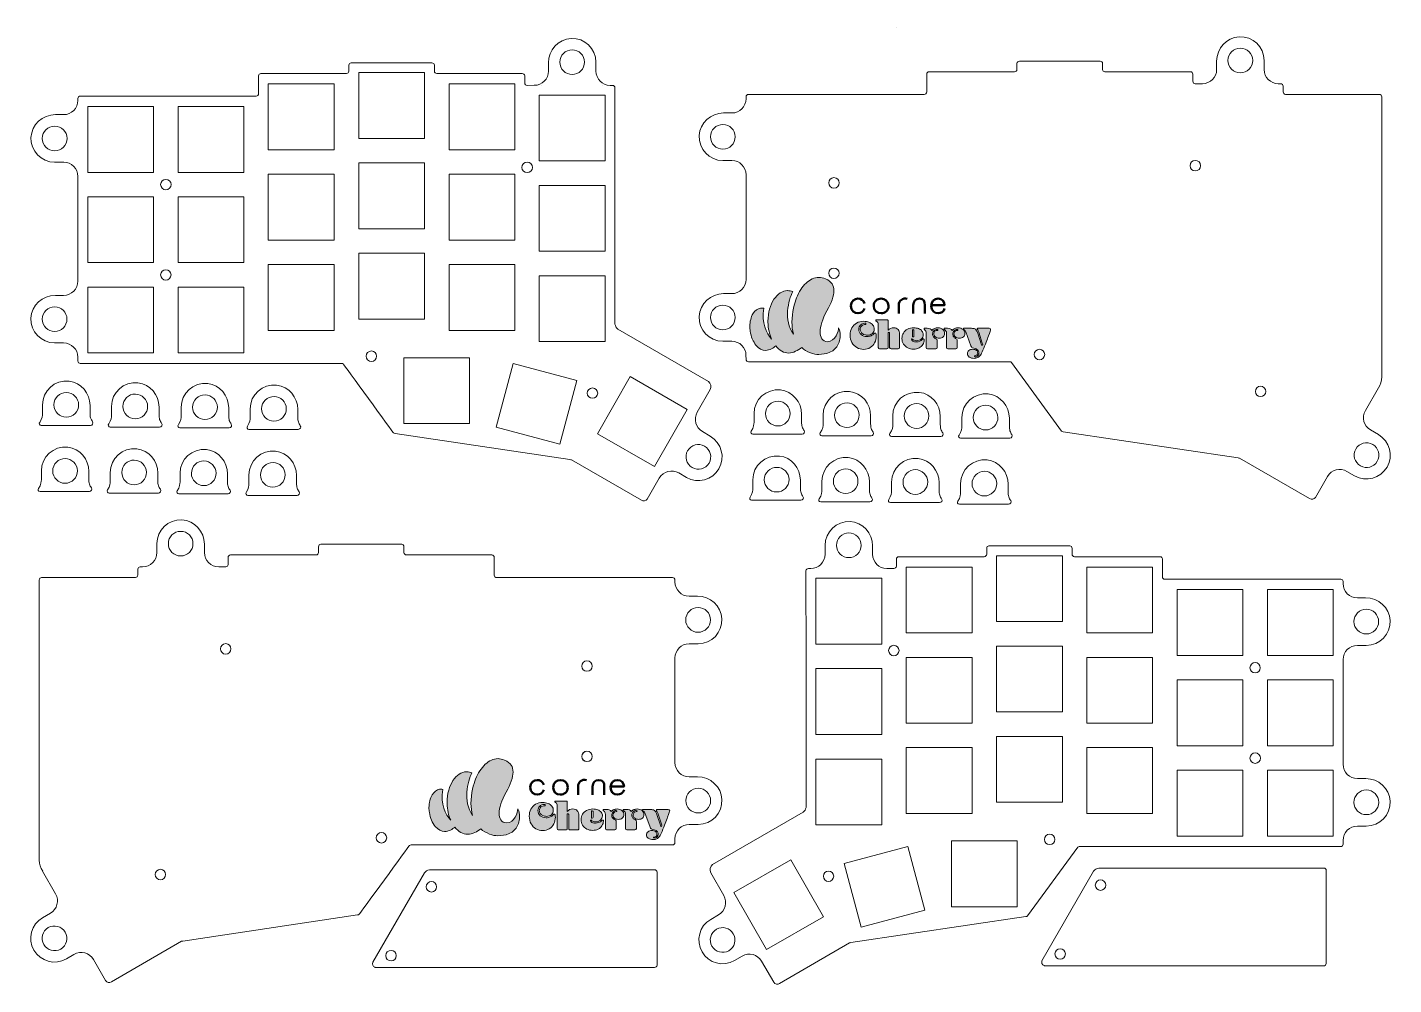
# Model space of a CAD drawing. Header units: inches. Extents: x -5.7 to 5.7, y -3.9 to 4.
import ezdxf

# ---------------------------------------------------------------- set-up
doc = ezdxf.new("R2010")
doc.units = ezdxf.units.IN
doc.header["$MEASUREMENT"] = 0
doc.layers.add('_U+5207_U+65AD_U+30D1_U+30B9', color=7, linetype='Continuous')
doc.layers.add('_U+5F6B_U+523B_U+30D1_U+30B9', color=7, linetype='Continuous')

# ---------------------------------------------------------------- blocks, each defined once
blk = doc.blocks.new('block 2')
at = {"layer": '_U+5F6B_U+523B_U+30D1_U+30B9', "color": 7, "lineweight": 50, "true_color": 0xffffff}
for points, knots in [([(-1.384, -2.273), (-1.391, -2.246), (-1.415, -2.233), (-1.438, -2.233), (-1.467, -2.233), (-1.496, -2.252), (-1.496, -2.293), (-1.496, -2.334), (-1.467, -2.354), (-1.438, -2.354), (-1.414, -2.354), (-1.391, -2.341), (-1.384, -2.314)], [0, 0, 0, 0, 1, 1, 1, 2, 2, 2, 3, 3, 3, 4, 4, 4, 4]), ([(-1.247, -2.354), (-1.216, -2.355), (-1.185, -2.334), (-1.185, -2.294), (-1.185, -2.253), (-1.215, -2.233), (-1.246, -2.233), (-1.277, -2.233), (-1.307, -2.253), (-1.307, -2.294), (-1.307, -2.334), (-1.277, -2.354), (-1.247, -2.354)], [0, 0, 0, 0, 1, 1, 1, 2, 2, 2, 3, 3, 3, 4, 4, 4, 4]), ([(-1.031, -2.234), (-1.066, -2.224), (-1.1, -2.249), (-1.1, -2.286), (-1.1, -2.286), (-1.1, -2.357), (-1.1, -2.357)], [0, 0, 0, 0, 1, 1, 1, 2, 2, 2, 2]), ([(-0.883, -2.357), (-0.883, -2.357), (-0.883, -2.287), (-0.883, -2.287), (-0.883, -2.255), (-0.892, -2.233), (-0.928, -2.233), (-0.961, -2.232), (-0.979, -2.256), (-0.979, -2.286), (-0.979, -2.286), (-0.979, -2.357), (-0.979, -2.357)], [0, 0, 0, 0, 1, 1, 1, 2, 2, 2, 3, 3, 3, 4, 4, 4, 4])]:
    blk.add_open_spline(points, degree=3, knots=knots, dxfattribs=at)
blk = doc.blocks.new('block 3')
at = {"layer": '_U+5F6B_U+523B_U+30D1_U+30B9', "true_color": 0xffffff}
h = blk.add_hatch(color=7, dxfattribs=at)
h.dxf.hatch_style = 2
edge = h.paths.add_edge_path()
edge.add_spline(control_points=[(-1.381, -2.436), (-1.396, -2.436), (-1.408, -2.441), (-1.418, -2.45), (-1.428, -2.46), (-1.432, -2.471), (-1.432, -2.485), (-1.432, -2.503), (-1.426, -2.517), (-1.413, -2.529), (-1.401, -2.54), (-1.384, -2.546), (-1.364, -2.546), (-1.352, -2.546), (-1.341, -2.543), (-1.331, -2.539), (-1.321, -2.535), (-1.312, -2.529), (-1.306, -2.521), (-1.304, -2.519), (-1.303, -2.518), (-1.303, -2.518), (-1.302, -2.517), (-1.301, -2.517), (-1.3, -2.517), (-1.3, -2.517), (-1.295, -2.517), (-1.295, -2.517), (-1.294, -2.517), (-1.293, -2.517), (-1.292, -2.519), (-1.291, -2.52), (-1.29, -2.522), (-1.29, -2.526), (-1.289, -2.53), (-1.288, -2.535), (-1.288, -2.541), (-1.288, -2.561), (-1.293, -2.58), (-1.301, -2.597), (-1.31, -2.614), (-1.322, -2.627), (-1.338, -2.637), (-1.354, -2.647), (-1.372, -2.652), (-1.392, -2.652), (-1.413, -2.652), (-1.432, -2.647), (-1.449, -2.637), (-1.466, -2.628), (-1.479, -2.614), (-1.489, -2.595), (-1.499, -2.577), (-1.504, -2.556), (-1.504, -2.533), (-1.504, -2.511), (-1.5, -2.492), (-1.491, -2.475), (-1.482, -2.457), (-1.469, -2.444), (-1.452, -2.434), (-1.435, -2.424), (-1.415, -2.419), (-1.393, -2.419), (-1.377, -2.419), (-1.362, -2.422), (-1.348, -2.427), (-1.335, -2.433), (-1.324, -2.44), (-1.316, -2.45), (-1.308, -2.46), (-1.305, -2.472), (-1.305, -2.485), (-1.305, -2.5), (-1.31, -2.512), (-1.321, -2.521), (-1.331, -2.53), (-1.345, -2.534), (-1.363, -2.534), (-1.374, -2.534), (-1.383, -2.532), (-1.392, -2.528), (-1.401, -2.524), (-1.408, -2.518), (-1.413, -2.511), (-1.418, -2.503), (-1.421, -2.495), (-1.421, -2.485), (-1.421, -2.473), (-1.417, -2.464), (-1.408, -2.456), (-1.4, -2.449), (-1.389, -2.446), (-1.375, -2.446), (-1.374, -2.444), (-1.373, -2.443), (-1.373, -2.441), (-1.373, -2.44), (-1.374, -2.438), (-1.376, -2.437), (-1.377, -2.436), (-1.379, -2.436), (-1.381, -2.436)], knot_values=[0, 0, 0, 0, 1, 1, 1, 2, 2, 2, 3, 3, 3, 4, 4, 4, 5, 5, 5, 6, 6, 6, 7, 7, 7, 8, 8, 8, 9, 9, 9, 10, 10, 10, 11, 11, 11, 12, 12, 12, 13, 13, 13, 14, 14, 14, 15, 15, 15, 16, 16, 16, 17, 17, 17, 18, 18, 18, 19, 19, 19, 20, 20, 20, 21, 21, 21, 22, 22, 22, 23, 23, 23, 24, 24, 24, 25, 25, 25, 26, 26, 26, 27, 27, 27, 28, 28, 28, 29, 29, 29, 30, 30, 30, 31, 31, 31, 32, 32, 32, 33, 33, 33, 34, 34, 34, 34], degree=3, periodic=1)
h = blk.add_hatch(color=7, dxfattribs=at)
h.dxf.hatch_style = 2
edge = h.paths.add_edge_path()
edge.add_spline(control_points=[(-1.272, -2.448), (-1.272, -2.44), (-1.273, -2.434), (-1.275, -2.43), (-1.277, -2.426), (-1.281, -2.422), (-1.287, -2.418), (-1.289, -2.418), (-1.29, -2.417), (-1.29, -2.416), (-1.29, -2.416), (-1.291, -2.415), (-1.291, -2.414), (-1.291, -2.414), (-1.291, -2.41), (-1.291, -2.41), (-1.291, -2.408), (-1.289, -2.407), (-1.287, -2.407), (-1.287, -2.407), (-1.2, -2.407), (-1.2, -2.407), (-1.196, -2.407), (-1.193, -2.408), (-1.191, -2.409), (-1.19, -2.411), (-1.189, -2.414), (-1.189, -2.417), (-1.189, -2.417), (-1.189, -2.493), (-1.189, -2.493), (-1.178, -2.48), (-1.163, -2.473), (-1.144, -2.473), (-1.128, -2.473), (-1.115, -2.478), (-1.107, -2.487), (-1.099, -2.497), (-1.094, -2.511), (-1.094, -2.528), (-1.094, -2.528), (-1.094, -2.636), (-1.094, -2.636), (-1.094, -2.639), (-1.095, -2.642), (-1.097, -2.644), (-1.099, -2.645), (-1.101, -2.646), (-1.106, -2.646), (-1.106, -2.646), (-1.166, -2.646), (-1.166, -2.646), (-1.17, -2.646), (-1.173, -2.645), (-1.174, -2.644), (-1.176, -2.642), (-1.177, -2.639), (-1.177, -2.636), (-1.177, -2.636), (-1.177, -2.521), (-1.177, -2.521), (-1.177, -2.519), (-1.178, -2.517), (-1.179, -2.515), (-1.18, -2.514), (-1.181, -2.513), (-1.183, -2.513), (-1.186, -2.513), (-1.188, -2.514), (-1.189, -2.515), (-1.189, -2.515), (-1.189, -2.636), (-1.189, -2.636), (-1.189, -2.639), (-1.19, -2.642), (-1.191, -2.644), (-1.193, -2.645), (-1.196, -2.646), (-1.2, -2.646), (-1.2, -2.646), (-1.26, -2.646), (-1.26, -2.646), (-1.264, -2.646), (-1.267, -2.645), (-1.269, -2.644), (-1.271, -2.642), (-1.272, -2.639), (-1.272, -2.636), (-1.272, -2.636), (-1.272, -2.448), (-1.272, -2.448)], knot_values=[0, 0, 0, 0, 1, 1, 1, 2, 2, 2, 3, 3, 3, 4, 4, 4, 5, 5, 5, 6, 6, 6, 7, 7, 7, 8, 8, 8, 9, 9, 9, 10, 10, 10, 11, 11, 11, 12, 12, 12, 13, 13, 13, 14, 14, 14, 15, 15, 15, 16, 16, 16, 17, 17, 17, 18, 18, 18, 19, 19, 19, 20, 20, 20, 21, 21, 21, 22, 22, 22, 23, 23, 23, 24, 24, 24, 25, 25, 25, 26, 26, 26, 27, 27, 27, 28, 28, 28, 29, 29, 29, 30, 30, 30, 30], degree=3, periodic=1)
h = blk.add_hatch(color=7, dxfattribs=at)
h.dxf.hatch_style = 2
edge = h.paths.add_edge_path()
edge.add_spline(control_points=[(-0.998, -2.569), (-0.998, -2.574), (-0.993, -2.579), (-0.985, -2.584), (-0.976, -2.588), (-0.966, -2.59), (-0.956, -2.59), (-0.935, -2.59), (-0.917, -2.583), (-0.904, -2.569), (-0.902, -2.567), (-0.902, -2.567), (-0.901, -2.566), (-0.9, -2.566), (-0.9, -2.566), (-0.898, -2.566), (-0.898, -2.566), (-0.894, -2.566), (-0.894, -2.566), (-0.893, -2.566), (-0.892, -2.566), (-0.891, -2.567), (-0.891, -2.568), (-0.89, -2.57), (-0.89, -2.573), (-0.89, -2.587), (-0.894, -2.6), (-0.902, -2.612), (-0.909, -2.623), (-0.92, -2.633), (-0.933, -2.64), (-0.947, -2.647), (-0.962, -2.65), (-0.979, -2.65), (-0.997, -2.65), (-1.013, -2.647), (-1.028, -2.639), (-1.042, -2.632), (-1.054, -2.622), (-1.062, -2.608), (-1.071, -2.594), (-1.075, -2.579), (-1.075, -2.562), (-1.075, -2.545), (-1.071, -2.529), (-1.063, -2.516), (-1.055, -2.503), (-1.044, -2.492), (-1.029, -2.485), (-1.014, -2.477), (-0.997, -2.473), (-0.977, -2.473), (-0.962, -2.473), (-0.949, -2.475), (-0.937, -2.48), (-0.925, -2.485), (-0.916, -2.491), (-0.909, -2.5), (-0.902, -2.509), (-0.898, -2.519), (-0.898, -2.53), (-0.898, -2.544), (-0.904, -2.556), (-0.914, -2.566), (-0.925, -2.575), (-0.938, -2.58), (-0.954, -2.58), (-0.97, -2.58), (-0.983, -2.575), (-0.993, -2.564), (-0.994, -2.564), (-0.995, -2.565), (-0.996, -2.566), (-0.997, -2.567), (-0.998, -2.568), (-0.998, -2.569)], knot_values=[0, 0, 0, 0, 1, 1, 1, 2, 2, 2, 3, 3, 3, 4, 4, 4, 5, 5, 5, 6, 6, 6, 7, 7, 7, 8, 8, 8, 9, 9, 9, 10, 10, 10, 11, 11, 11, 12, 12, 12, 13, 13, 13, 14, 14, 14, 15, 15, 15, 16, 16, 16, 17, 17, 17, 18, 18, 18, 19, 19, 19, 20, 20, 20, 21, 21, 21, 22, 22, 22, 23, 23, 23, 24, 24, 24, 25, 25, 25, 25], degree=3, periodic=1)
edge = h.paths.add_edge_path()
edge.add_spline(control_points=[(-0.988, -2.546), (-0.986, -2.548), (-0.985, -2.549), (-0.982, -2.549), (-0.978, -2.549), (-0.976, -2.547), (-0.976, -2.542), (-0.976, -2.542), (-0.976, -2.495), (-0.976, -2.495), (-0.976, -2.491), (-0.978, -2.488), (-0.982, -2.488), (-0.985, -2.488), (-0.986, -2.489), (-0.988, -2.491), (-0.988, -2.491), (-0.988, -2.546), (-0.988, -2.546)], knot_values=[0, 0, 0, 0, 1, 1, 1, 2, 2, 2, 3, 3, 3, 4, 4, 4, 5, 5, 5, 6, 6, 6, 6], degree=3, periodic=1)
h = blk.add_hatch(color=7, dxfattribs=at)
h.dxf.hatch_style = 2
edge = h.paths.add_edge_path()
edge.add_spline(control_points=[(-0.865, -2.477), (-0.846, -2.477), (-0.833, -2.483), (-0.826, -2.494), (-0.819, -2.487), (-0.812, -2.482), (-0.804, -2.478), (-0.796, -2.475), (-0.787, -2.473), (-0.777, -2.473), (-0.76, -2.473), (-0.747, -2.478), (-0.737, -2.486), (-0.726, -2.495), (-0.721, -2.507), (-0.721, -2.52), (-0.721, -2.532), (-0.725, -2.541), (-0.734, -2.549), (-0.742, -2.556), (-0.753, -2.559), (-0.766, -2.559), (-0.779, -2.559), (-0.79, -2.556), (-0.798, -2.549), (-0.807, -2.543), (-0.811, -2.534), (-0.811, -2.524), (-0.811, -2.515), (-0.808, -2.508), (-0.802, -2.503), (-0.796, -2.497), (-0.788, -2.494), (-0.779, -2.494), (-0.778, -2.493), (-0.778, -2.492), (-0.778, -2.491), (-0.778, -2.488), (-0.78, -2.486), (-0.785, -2.486), (-0.795, -2.486), (-0.803, -2.49), (-0.81, -2.498), (-0.817, -2.505), (-0.821, -2.514), (-0.821, -2.524), (-0.821, -2.533), (-0.818, -2.541), (-0.813, -2.548), (-0.808, -2.555), (-0.801, -2.56), (-0.792, -2.564), (-0.789, -2.565), (-0.787, -2.567), (-0.786, -2.569), (-0.785, -2.57), (-0.784, -2.573), (-0.784, -2.577), (-0.784, -2.577), (-0.784, -2.636), (-0.784, -2.636), (-0.784, -2.643), (-0.788, -2.646), (-0.796, -2.646), (-0.796, -2.646), (-0.863, -2.646), (-0.863, -2.646), (-0.87, -2.646), (-0.873, -2.643), (-0.873, -2.636), (-0.873, -2.636), (-0.873, -2.518), (-0.873, -2.518), (-0.873, -2.51), (-0.875, -2.504), (-0.877, -2.5), (-0.879, -2.496), (-0.883, -2.492), (-0.889, -2.489), (-0.891, -2.488), (-0.892, -2.487), (-0.892, -2.487), (-0.892, -2.486), (-0.892, -2.485), (-0.892, -2.484), (-0.892, -2.484), (-0.892, -2.48), (-0.892, -2.48), (-0.892, -2.478), (-0.891, -2.477), (-0.888, -2.477), (-0.888, -2.477), (-0.865, -2.477), (-0.865, -2.477)], knot_values=[0, 0, 0, 0, 1, 1, 1, 2, 2, 2, 3, 3, 3, 4, 4, 4, 5, 5, 5, 6, 6, 6, 7, 7, 7, 8, 8, 8, 9, 9, 9, 10, 10, 10, 11, 11, 11, 12, 12, 12, 13, 13, 13, 14, 14, 14, 15, 15, 15, 16, 16, 16, 17, 17, 17, 18, 18, 18, 19, 19, 19, 20, 20, 20, 21, 21, 21, 22, 22, 22, 23, 23, 23, 24, 24, 24, 25, 25, 25, 26, 26, 26, 27, 27, 27, 28, 28, 28, 29, 29, 29, 30, 30, 30, 31, 31, 31, 31], degree=3, periodic=1)
h = blk.add_hatch(color=7, dxfattribs=at)
h.dxf.hatch_style = 2
edge = h.paths.add_edge_path()
edge.add_spline(control_points=[(-0.698, -2.477), (-0.679, -2.477), (-0.666, -2.483), (-0.659, -2.494), (-0.653, -2.487), (-0.645, -2.482), (-0.637, -2.478), (-0.629, -2.475), (-0.62, -2.473), (-0.61, -2.473), (-0.593, -2.473), (-0.58, -2.478), (-0.57, -2.486), (-0.559, -2.495), (-0.554, -2.507), (-0.554, -2.52), (-0.554, -2.532), (-0.558, -2.541), (-0.567, -2.549), (-0.575, -2.556), (-0.586, -2.559), (-0.599, -2.559), (-0.612, -2.559), (-0.623, -2.556), (-0.631, -2.549), (-0.64, -2.543), (-0.644, -2.534), (-0.644, -2.524), (-0.644, -2.515), (-0.641, -2.508), (-0.635, -2.503), (-0.629, -2.497), (-0.621, -2.494), (-0.612, -2.494), (-0.611, -2.493), (-0.611, -2.492), (-0.611, -2.491), (-0.611, -2.488), (-0.613, -2.486), (-0.618, -2.486), (-0.628, -2.486), (-0.636, -2.49), (-0.643, -2.498), (-0.65, -2.505), (-0.654, -2.514), (-0.654, -2.524), (-0.654, -2.533), (-0.651, -2.541), (-0.646, -2.548), (-0.641, -2.555), (-0.634, -2.56), (-0.625, -2.564), (-0.622, -2.565), (-0.62, -2.567), (-0.619, -2.569), (-0.618, -2.57), (-0.617, -2.573), (-0.617, -2.577), (-0.617, -2.577), (-0.617, -2.636), (-0.617, -2.636), (-0.617, -2.643), (-0.621, -2.646), (-0.629, -2.646), (-0.629, -2.646), (-0.696, -2.646), (-0.696, -2.646), (-0.703, -2.646), (-0.707, -2.643), (-0.707, -2.636), (-0.707, -2.636), (-0.707, -2.518), (-0.707, -2.518), (-0.707, -2.51), (-0.708, -2.504), (-0.71, -2.5), (-0.712, -2.496), (-0.716, -2.492), (-0.722, -2.489), (-0.724, -2.488), (-0.725, -2.487), (-0.725, -2.487), (-0.725, -2.486), (-0.726, -2.485), (-0.726, -2.484), (-0.726, -2.484), (-0.726, -2.48), (-0.726, -2.48), (-0.726, -2.478), (-0.724, -2.477), (-0.722, -2.477), (-0.722, -2.477), (-0.698, -2.477), (-0.698, -2.477)], knot_values=[0, 0, 0, 0, 1, 1, 1, 2, 2, 2, 3, 3, 3, 4, 4, 4, 5, 5, 5, 6, 6, 6, 7, 7, 7, 8, 8, 8, 9, 9, 9, 10, 10, 10, 11, 11, 11, 12, 12, 12, 13, 13, 13, 14, 14, 14, 15, 15, 15, 16, 16, 16, 17, 17, 17, 18, 18, 18, 19, 19, 19, 20, 20, 20, 21, 21, 21, 22, 22, 22, 23, 23, 23, 24, 24, 24, 25, 25, 25, 26, 26, 26, 27, 27, 27, 28, 28, 28, 29, 29, 29, 30, 30, 30, 31, 31, 31, 31], degree=3, periodic=1)
h = blk.add_hatch(color=7, dxfattribs=at)
h.dxf.hatch_style = 2
edge = h.paths.add_edge_path()
edge.add_spline(control_points=[(-0.546, -2.506), (-0.548, -2.502), (-0.55, -2.499), (-0.552, -2.497), (-0.554, -2.494), (-0.558, -2.492), (-0.562, -2.489), (-0.565, -2.487), (-0.566, -2.486), (-0.566, -2.484), (-0.566, -2.484), (-0.566, -2.48), (-0.566, -2.48), (-0.566, -2.478), (-0.564, -2.477), (-0.562, -2.477), (-0.562, -2.477), (-0.51, -2.477), (-0.51, -2.477), (-0.495, -2.477), (-0.483, -2.478), (-0.476, -2.481), (-0.469, -2.483), (-0.463, -2.487), (-0.459, -2.493), (-0.455, -2.499), (-0.451, -2.507), (-0.447, -2.518), (-0.447, -2.518), (-0.415, -2.615), (-0.415, -2.615), (-0.414, -2.616), (-0.413, -2.617), (-0.411, -2.617), (-0.408, -2.617), (-0.406, -2.615), (-0.406, -2.611), (-0.406, -2.609), (-0.407, -2.605), (-0.409, -2.6), (-0.409, -2.6), (-0.439, -2.508), (-0.439, -2.508), (-0.442, -2.5), (-0.445, -2.494), (-0.447, -2.491), (-0.449, -2.489), (-0.45, -2.487), (-0.451, -2.486), (-0.451, -2.485), (-0.451, -2.485), (-0.451, -2.483), (-0.451, -2.483), (-0.451, -2.48), (-0.451, -2.48), (-0.451, -2.478), (-0.45, -2.477), (-0.447, -2.477), (-0.447, -2.477), (-0.353, -2.477), (-0.353, -2.477), (-0.345, -2.477), (-0.341, -2.48), (-0.341, -2.486), (-0.341, -2.491), (-0.347, -2.509), (-0.358, -2.54), (-0.369, -2.571), (-0.385, -2.611), (-0.404, -2.659), (-0.412, -2.677), (-0.419, -2.69), (-0.425, -2.7), (-0.432, -2.709), (-0.44, -2.716), (-0.448, -2.72), (-0.457, -2.725), (-0.466, -2.727), (-0.478, -2.727), (-0.494, -2.727), (-0.507, -2.723), (-0.518, -2.716), (-0.528, -2.708), (-0.533, -2.699), (-0.533, -2.687), (-0.533, -2.676), (-0.529, -2.668), (-0.52, -2.661), (-0.512, -2.655), (-0.501, -2.652), (-0.488, -2.652), (-0.476, -2.652), (-0.466, -2.655), (-0.458, -2.66), (-0.451, -2.666), (-0.447, -2.674), (-0.447, -2.683), (-0.447, -2.69), (-0.449, -2.696), (-0.454, -2.7), (-0.459, -2.704), (-0.465, -2.706), (-0.474, -2.706), (-0.475, -2.706), (-0.475, -2.707), (-0.475, -2.709), (-0.475, -2.712), (-0.472, -2.713), (-0.467, -2.713), (-0.458, -2.713), (-0.451, -2.71), (-0.445, -2.704), (-0.44, -2.699), (-0.437, -2.691), (-0.437, -2.682), (-0.437, -2.672), (-0.44, -2.663), (-0.448, -2.656), (-0.455, -2.65), (-0.466, -2.645), (-0.48, -2.643), (-0.488, -2.641), (-0.493, -2.64), (-0.495, -2.637), (-0.498, -2.635), (-0.5, -2.63), (-0.503, -2.623), (-0.503, -2.623), (-0.546, -2.506), (-0.546, -2.506)], knot_values=[0, 0, 0, 0, 1, 1, 1, 2, 2, 2, 3, 3, 3, 4, 4, 4, 5, 5, 5, 6, 6, 6, 7, 7, 7, 8, 8, 8, 9, 9, 9, 10, 10, 10, 11, 11, 11, 12, 12, 12, 13, 13, 13, 14, 14, 14, 15, 15, 15, 16, 16, 16, 17, 17, 17, 18, 18, 18, 19, 19, 19, 20, 20, 20, 21, 21, 21, 22, 22, 22, 23, 23, 23, 24, 24, 24, 25, 25, 25, 26, 26, 26, 27, 27, 27, 28, 28, 28, 29, 29, 29, 30, 30, 30, 31, 31, 31, 32, 32, 32, 33, 33, 33, 34, 34, 34, 35, 35, 35, 36, 36, 36, 37, 37, 37, 38, 38, 38, 39, 39, 39, 40, 40, 40, 41, 41, 41, 42, 42, 42, 43, 43, 43, 43], degree=3, periodic=1)
at = {"layer": '_U+5F6B_U+523B_U+30D1_U+30B9', "color": 7, "lineweight": 9, "true_color": 0xffffff}
for points, knots in [([(-1.381, -2.436), (-1.396, -2.436), (-1.408, -2.441), (-1.418, -2.45), (-1.428, -2.46), (-1.432, -2.471), (-1.432, -2.485), (-1.432, -2.503), (-1.426, -2.517), (-1.413, -2.529), (-1.401, -2.54), (-1.384, -2.546), (-1.364, -2.546), (-1.352, -2.546), (-1.341, -2.543), (-1.331, -2.539), (-1.321, -2.535), (-1.312, -2.529), (-1.306, -2.521), (-1.304, -2.519), (-1.303, -2.518), (-1.303, -2.518), (-1.302, -2.517), (-1.301, -2.517), (-1.3, -2.517), (-1.3, -2.517), (-1.295, -2.517), (-1.295, -2.517), (-1.294, -2.517), (-1.293, -2.517), (-1.292, -2.519), (-1.291, -2.52), (-1.29, -2.522), (-1.29, -2.526), (-1.289, -2.53), (-1.288, -2.535), (-1.288, -2.541), (-1.288, -2.561), (-1.293, -2.58), (-1.301, -2.597), (-1.31, -2.614), (-1.322, -2.627), (-1.338, -2.637), (-1.354, -2.647), (-1.372, -2.652), (-1.392, -2.652), (-1.413, -2.652), (-1.432, -2.647), (-1.449, -2.637), (-1.466, -2.628), (-1.479, -2.614), (-1.489, -2.595), (-1.499, -2.577), (-1.504, -2.556), (-1.504, -2.533), (-1.504, -2.511), (-1.5, -2.492), (-1.491, -2.475), (-1.482, -2.457), (-1.469, -2.444), (-1.452, -2.434), (-1.435, -2.424), (-1.415, -2.419), (-1.393, -2.419), (-1.377, -2.419), (-1.362, -2.422), (-1.348, -2.427), (-1.335, -2.433), (-1.324, -2.44), (-1.316, -2.45), (-1.308, -2.46), (-1.305, -2.472), (-1.305, -2.485), (-1.305, -2.5), (-1.31, -2.512), (-1.321, -2.521), (-1.331, -2.53), (-1.345, -2.534), (-1.363, -2.534), (-1.374, -2.534), (-1.383, -2.532), (-1.392, -2.528), (-1.401, -2.524), (-1.408, -2.518), (-1.413, -2.511), (-1.418, -2.503), (-1.421, -2.495), (-1.421, -2.485), (-1.421, -2.473), (-1.417, -2.464), (-1.408, -2.456), (-1.4, -2.449), (-1.389, -2.446), (-1.375, -2.446), (-1.374, -2.444), (-1.373, -2.443), (-1.373, -2.441), (-1.373, -2.44), (-1.374, -2.438), (-1.376, -2.437), (-1.377, -2.436), (-1.379, -2.436), (-1.381, -2.436)], [0, 0, 0, 0, 1, 1, 1, 2, 2, 2, 3, 3, 3, 4, 4, 4, 5, 5, 5, 6, 6, 6, 7, 7, 7, 8, 8, 8, 9, 9, 9, 10, 10, 10, 11, 11, 11, 12, 12, 12, 13, 13, 13, 14, 14, 14, 15, 15, 15, 16, 16, 16, 17, 17, 17, 18, 18, 18, 19, 19, 19, 20, 20, 20, 21, 21, 21, 22, 22, 22, 23, 23, 23, 24, 24, 24, 25, 25, 25, 26, 26, 26, 27, 27, 27, 28, 28, 28, 29, 29, 29, 30, 30, 30, 31, 31, 31, 32, 32, 32, 33, 33, 33, 34, 34, 34, 34]), ([(-1.272, -2.448), (-1.272, -2.44), (-1.273, -2.434), (-1.275, -2.43), (-1.277, -2.426), (-1.281, -2.422), (-1.287, -2.418), (-1.289, -2.418), (-1.29, -2.417), (-1.29, -2.416), (-1.29, -2.416), (-1.291, -2.415), (-1.291, -2.414), (-1.291, -2.414), (-1.291, -2.41), (-1.291, -2.41), (-1.291, -2.408), (-1.289, -2.407), (-1.287, -2.407), (-1.287, -2.407), (-1.2, -2.407), (-1.2, -2.407), (-1.196, -2.407), (-1.193, -2.408), (-1.191, -2.409), (-1.19, -2.411), (-1.189, -2.414), (-1.189, -2.417), (-1.189, -2.417), (-1.189, -2.493), (-1.189, -2.493), (-1.178, -2.48), (-1.163, -2.473), (-1.144, -2.473), (-1.128, -2.473), (-1.115, -2.478), (-1.107, -2.487), (-1.099, -2.497), (-1.094, -2.511), (-1.094, -2.528), (-1.094, -2.528), (-1.094, -2.636), (-1.094, -2.636), (-1.094, -2.639), (-1.095, -2.642), (-1.097, -2.644), (-1.099, -2.645), (-1.101, -2.646), (-1.106, -2.646), (-1.106, -2.646), (-1.166, -2.646), (-1.166, -2.646), (-1.17, -2.646), (-1.173, -2.645), (-1.174, -2.644), (-1.176, -2.642), (-1.177, -2.639), (-1.177, -2.636), (-1.177, -2.636), (-1.177, -2.521), (-1.177, -2.521), (-1.177, -2.519), (-1.178, -2.517), (-1.179, -2.515), (-1.18, -2.514), (-1.181, -2.513), (-1.183, -2.513), (-1.186, -2.513), (-1.188, -2.514), (-1.189, -2.515), (-1.189, -2.515), (-1.189, -2.636), (-1.189, -2.636), (-1.189, -2.639), (-1.19, -2.642), (-1.191, -2.644), (-1.193, -2.645), (-1.196, -2.646), (-1.2, -2.646), (-1.2, -2.646), (-1.26, -2.646), (-1.26, -2.646), (-1.264, -2.646), (-1.267, -2.645), (-1.269, -2.644), (-1.271, -2.642), (-1.272, -2.639), (-1.272, -2.636), (-1.272, -2.636), (-1.272, -2.448), (-1.272, -2.448)], [0, 0, 0, 0, 1, 1, 1, 2, 2, 2, 3, 3, 3, 4, 4, 4, 5, 5, 5, 6, 6, 6, 7, 7, 7, 8, 8, 8, 9, 9, 9, 10, 10, 10, 11, 11, 11, 12, 12, 12, 13, 13, 13, 14, 14, 14, 15, 15, 15, 16, 16, 16, 17, 17, 17, 18, 18, 18, 19, 19, 19, 20, 20, 20, 21, 21, 21, 22, 22, 22, 23, 23, 23, 24, 24, 24, 25, 25, 25, 26, 26, 26, 27, 27, 27, 28, 28, 28, 29, 29, 29, 30, 30, 30, 30]), ([(-0.998, -2.569), (-0.998, -2.574), (-0.993, -2.579), (-0.985, -2.584), (-0.976, -2.588), (-0.966, -2.59), (-0.956, -2.59), (-0.935, -2.59), (-0.917, -2.583), (-0.904, -2.569), (-0.902, -2.567), (-0.902, -2.567), (-0.901, -2.566), (-0.9, -2.566), (-0.9, -2.566), (-0.898, -2.566), (-0.898, -2.566), (-0.894, -2.566), (-0.894, -2.566), (-0.893, -2.566), (-0.892, -2.566), (-0.891, -2.567), (-0.891, -2.568), (-0.89, -2.57), (-0.89, -2.573), (-0.89, -2.587), (-0.894, -2.6), (-0.902, -2.612), (-0.909, -2.623), (-0.92, -2.633), (-0.933, -2.64), (-0.947, -2.647), (-0.962, -2.65), (-0.979, -2.65), (-0.997, -2.65), (-1.013, -2.647), (-1.028, -2.639), (-1.042, -2.632), (-1.054, -2.622), (-1.062, -2.608), (-1.071, -2.594), (-1.075, -2.579), (-1.075, -2.562), (-1.075, -2.545), (-1.071, -2.529), (-1.063, -2.516), (-1.055, -2.503), (-1.044, -2.492), (-1.029, -2.485), (-1.014, -2.477), (-0.997, -2.473), (-0.977, -2.473), (-0.962, -2.473), (-0.949, -2.475), (-0.937, -2.48), (-0.925, -2.485), (-0.916, -2.491), (-0.909, -2.5), (-0.902, -2.509), (-0.898, -2.519), (-0.898, -2.53), (-0.898, -2.544), (-0.904, -2.556), (-0.914, -2.566), (-0.925, -2.575), (-0.938, -2.58), (-0.954, -2.58), (-0.97, -2.58), (-0.983, -2.575), (-0.993, -2.564), (-0.994, -2.564), (-0.995, -2.565), (-0.996, -2.566), (-0.997, -2.567), (-0.998, -2.568), (-0.998, -2.569)], [0, 0, 0, 0, 1, 1, 1, 2, 2, 2, 3, 3, 3, 4, 4, 4, 5, 5, 5, 6, 6, 6, 7, 7, 7, 8, 8, 8, 9, 9, 9, 10, 10, 10, 11, 11, 11, 12, 12, 12, 13, 13, 13, 14, 14, 14, 15, 15, 15, 16, 16, 16, 17, 17, 17, 18, 18, 18, 19, 19, 19, 20, 20, 20, 21, 21, 21, 22, 22, 22, 23, 23, 23, 24, 24, 24, 25, 25, 25, 25]), ([(-0.988, -2.546), (-0.986, -2.548), (-0.985, -2.549), (-0.982, -2.549), (-0.978, -2.549), (-0.976, -2.547), (-0.976, -2.542), (-0.976, -2.542), (-0.976, -2.495), (-0.976, -2.495), (-0.976, -2.491), (-0.978, -2.488), (-0.982, -2.488), (-0.985, -2.488), (-0.986, -2.489), (-0.988, -2.491), (-0.988, -2.491), (-0.988, -2.546), (-0.988, -2.546)], [0, 0, 0, 0, 1, 1, 1, 2, 2, 2, 3, 3, 3, 4, 4, 4, 5, 5, 5, 6, 6, 6, 6]), ([(-0.865, -2.477), (-0.846, -2.477), (-0.833, -2.483), (-0.826, -2.494), (-0.819, -2.487), (-0.812, -2.482), (-0.804, -2.478), (-0.796, -2.475), (-0.787, -2.473), (-0.777, -2.473), (-0.76, -2.473), (-0.747, -2.478), (-0.737, -2.486), (-0.726, -2.495), (-0.721, -2.507), (-0.721, -2.52), (-0.721, -2.532), (-0.725, -2.541), (-0.734, -2.549), (-0.742, -2.556), (-0.753, -2.559), (-0.766, -2.559), (-0.779, -2.559), (-0.79, -2.556), (-0.798, -2.549), (-0.807, -2.543), (-0.811, -2.534), (-0.811, -2.524), (-0.811, -2.515), (-0.808, -2.508), (-0.802, -2.503), (-0.796, -2.497), (-0.788, -2.494), (-0.779, -2.494), (-0.778, -2.493), (-0.778, -2.492), (-0.778, -2.491), (-0.778, -2.488), (-0.78, -2.486), (-0.785, -2.486), (-0.795, -2.486), (-0.803, -2.49), (-0.81, -2.498), (-0.817, -2.505), (-0.821, -2.514), (-0.821, -2.524), (-0.821, -2.533), (-0.818, -2.541), (-0.813, -2.548), (-0.808, -2.555), (-0.801, -2.56), (-0.792, -2.564), (-0.789, -2.565), (-0.787, -2.567), (-0.786, -2.569), (-0.785, -2.57), (-0.784, -2.573), (-0.784, -2.577), (-0.784, -2.577), (-0.784, -2.636), (-0.784, -2.636), (-0.784, -2.643), (-0.788, -2.646), (-0.796, -2.646), (-0.796, -2.646), (-0.863, -2.646), (-0.863, -2.646), (-0.87, -2.646), (-0.873, -2.643), (-0.873, -2.636), (-0.873, -2.636), (-0.873, -2.518), (-0.873, -2.518), (-0.873, -2.51), (-0.875, -2.504), (-0.877, -2.5), (-0.879, -2.496), (-0.883, -2.492), (-0.889, -2.489), (-0.891, -2.488), (-0.892, -2.487), (-0.892, -2.487), (-0.892, -2.486), (-0.892, -2.485), (-0.892, -2.484), (-0.892, -2.484), (-0.892, -2.48), (-0.892, -2.48), (-0.892, -2.478), (-0.891, -2.477), (-0.888, -2.477), (-0.888, -2.477), (-0.865, -2.477), (-0.865, -2.477)], [0, 0, 0, 0, 1, 1, 1, 2, 2, 2, 3, 3, 3, 4, 4, 4, 5, 5, 5, 6, 6, 6, 7, 7, 7, 8, 8, 8, 9, 9, 9, 10, 10, 10, 11, 11, 11, 12, 12, 12, 13, 13, 13, 14, 14, 14, 15, 15, 15, 16, 16, 16, 17, 17, 17, 18, 18, 18, 19, 19, 19, 20, 20, 20, 21, 21, 21, 22, 22, 22, 23, 23, 23, 24, 24, 24, 25, 25, 25, 26, 26, 26, 27, 27, 27, 28, 28, 28, 29, 29, 29, 30, 30, 30, 31, 31, 31, 31]), ([(-0.698, -2.477), (-0.679, -2.477), (-0.666, -2.483), (-0.659, -2.494), (-0.653, -2.487), (-0.645, -2.482), (-0.637, -2.478), (-0.629, -2.475), (-0.62, -2.473), (-0.61, -2.473), (-0.593, -2.473), (-0.58, -2.478), (-0.57, -2.486), (-0.559, -2.495), (-0.554, -2.507), (-0.554, -2.52), (-0.554, -2.532), (-0.558, -2.541), (-0.567, -2.549), (-0.575, -2.556), (-0.586, -2.559), (-0.599, -2.559), (-0.612, -2.559), (-0.623, -2.556), (-0.631, -2.549), (-0.64, -2.543), (-0.644, -2.534), (-0.644, -2.524), (-0.644, -2.515), (-0.641, -2.508), (-0.635, -2.503), (-0.629, -2.497), (-0.621, -2.494), (-0.612, -2.494), (-0.611, -2.493), (-0.611, -2.492), (-0.611, -2.491), (-0.611, -2.488), (-0.613, -2.486), (-0.618, -2.486), (-0.628, -2.486), (-0.636, -2.49), (-0.643, -2.498), (-0.65, -2.505), (-0.654, -2.514), (-0.654, -2.524), (-0.654, -2.533), (-0.651, -2.541), (-0.646, -2.548), (-0.641, -2.555), (-0.634, -2.56), (-0.625, -2.564), (-0.622, -2.565), (-0.62, -2.567), (-0.619, -2.569), (-0.618, -2.57), (-0.617, -2.573), (-0.617, -2.577), (-0.617, -2.577), (-0.617, -2.636), (-0.617, -2.636), (-0.617, -2.643), (-0.621, -2.646), (-0.629, -2.646), (-0.629, -2.646), (-0.696, -2.646), (-0.696, -2.646), (-0.703, -2.646), (-0.707, -2.643), (-0.707, -2.636), (-0.707, -2.636), (-0.707, -2.518), (-0.707, -2.518), (-0.707, -2.51), (-0.708, -2.504), (-0.71, -2.5), (-0.712, -2.496), (-0.716, -2.492), (-0.722, -2.489), (-0.724, -2.488), (-0.725, -2.487), (-0.725, -2.487), (-0.725, -2.486), (-0.726, -2.485), (-0.726, -2.484), (-0.726, -2.484), (-0.726, -2.48), (-0.726, -2.48), (-0.726, -2.478), (-0.724, -2.477), (-0.722, -2.477), (-0.722, -2.477), (-0.698, -2.477), (-0.698, -2.477)], [0, 0, 0, 0, 1, 1, 1, 2, 2, 2, 3, 3, 3, 4, 4, 4, 5, 5, 5, 6, 6, 6, 7, 7, 7, 8, 8, 8, 9, 9, 9, 10, 10, 10, 11, 11, 11, 12, 12, 12, 13, 13, 13, 14, 14, 14, 15, 15, 15, 16, 16, 16, 17, 17, 17, 18, 18, 18, 19, 19, 19, 20, 20, 20, 21, 21, 21, 22, 22, 22, 23, 23, 23, 24, 24, 24, 25, 25, 25, 26, 26, 26, 27, 27, 27, 28, 28, 28, 29, 29, 29, 30, 30, 30, 31, 31, 31, 31]), ([(-0.546, -2.506), (-0.548, -2.502), (-0.55, -2.499), (-0.552, -2.497), (-0.554, -2.494), (-0.558, -2.492), (-0.562, -2.489), (-0.565, -2.487), (-0.566, -2.486), (-0.566, -2.484), (-0.566, -2.484), (-0.566, -2.48), (-0.566, -2.48), (-0.566, -2.478), (-0.564, -2.477), (-0.562, -2.477), (-0.562, -2.477), (-0.51, -2.477), (-0.51, -2.477), (-0.495, -2.477), (-0.483, -2.478), (-0.476, -2.481), (-0.469, -2.483), (-0.463, -2.487), (-0.459, -2.493), (-0.455, -2.499), (-0.451, -2.507), (-0.447, -2.518), (-0.447, -2.518), (-0.415, -2.615), (-0.415, -2.615), (-0.414, -2.616), (-0.413, -2.617), (-0.411, -2.617), (-0.408, -2.617), (-0.406, -2.615), (-0.406, -2.611), (-0.406, -2.609), (-0.407, -2.605), (-0.409, -2.6), (-0.409, -2.6), (-0.439, -2.508), (-0.439, -2.508), (-0.442, -2.5), (-0.445, -2.494), (-0.447, -2.491), (-0.449, -2.489), (-0.45, -2.487), (-0.451, -2.486), (-0.451, -2.485), (-0.451, -2.485), (-0.451, -2.483), (-0.451, -2.483), (-0.451, -2.48), (-0.451, -2.48), (-0.451, -2.478), (-0.45, -2.477), (-0.447, -2.477), (-0.447, -2.477), (-0.353, -2.477), (-0.353, -2.477), (-0.345, -2.477), (-0.341, -2.48), (-0.341, -2.486), (-0.341, -2.491), (-0.347, -2.509), (-0.358, -2.54), (-0.369, -2.571), (-0.385, -2.611), (-0.404, -2.659), (-0.412, -2.677), (-0.419, -2.69), (-0.425, -2.7), (-0.432, -2.709), (-0.44, -2.716), (-0.448, -2.72), (-0.457, -2.725), (-0.466, -2.727), (-0.478, -2.727), (-0.494, -2.727), (-0.507, -2.723), (-0.518, -2.716), (-0.528, -2.708), (-0.533, -2.699), (-0.533, -2.687), (-0.533, -2.676), (-0.529, -2.668), (-0.52, -2.661), (-0.512, -2.655), (-0.501, -2.652), (-0.488, -2.652), (-0.476, -2.652), (-0.466, -2.655), (-0.458, -2.66), (-0.451, -2.666), (-0.447, -2.674), (-0.447, -2.683), (-0.447, -2.69), (-0.449, -2.696), (-0.454, -2.7), (-0.459, -2.704), (-0.465, -2.706), (-0.474, -2.706), (-0.475, -2.706), (-0.475, -2.707), (-0.475, -2.709), (-0.475, -2.712), (-0.472, -2.713), (-0.467, -2.713), (-0.458, -2.713), (-0.451, -2.71), (-0.445, -2.704), (-0.44, -2.699), (-0.437, -2.691), (-0.437, -2.682), (-0.437, -2.672), (-0.44, -2.663), (-0.448, -2.656), (-0.455, -2.65), (-0.466, -2.645), (-0.48, -2.643), (-0.488, -2.641), (-0.493, -2.64), (-0.495, -2.637), (-0.498, -2.635), (-0.5, -2.63), (-0.503, -2.623), (-0.503, -2.623), (-0.546, -2.506), (-0.546, -2.506)], [0, 0, 0, 0, 1, 1, 1, 2, 2, 2, 3, 3, 3, 4, 4, 4, 5, 5, 5, 6, 6, 6, 7, 7, 7, 8, 8, 8, 9, 9, 9, 10, 10, 10, 11, 11, 11, 12, 12, 12, 13, 13, 13, 14, 14, 14, 15, 15, 15, 16, 16, 16, 17, 17, 17, 18, 18, 18, 19, 19, 19, 20, 20, 20, 21, 21, 21, 22, 22, 22, 23, 23, 23, 24, 24, 24, 25, 25, 25, 26, 26, 26, 27, 27, 27, 28, 28, 28, 29, 29, 29, 30, 30, 30, 31, 31, 31, 32, 32, 32, 33, 33, 33, 34, 34, 34, 35, 35, 35, 36, 36, 36, 37, 37, 37, 38, 38, 38, 39, 39, 39, 40, 40, 40, 41, 41, 41, 42, 42, 42, 43, 43, 43, 43])]:
    blk.add_open_spline(points, degree=3, knots=knots, dxfattribs=at)
blk = doc.blocks.new('block 4')
at = {"layer": '_U+5F6B_U+523B_U+30D1_U+30B9', "color": 7, "lineweight": 50, "true_color": 0xffffff}
for points, knots in [([(1.273, 1.715), (1.265, 1.742), (1.242, 1.755), (1.219, 1.755), (1.19, 1.755), (1.16, 1.735), (1.16, 1.695), (1.16, 1.654), (1.19, 1.634), (1.219, 1.634), (1.242, 1.634), (1.265, 1.647), (1.273, 1.674)], [0, 0, 0, 0, 1, 1, 1, 2, 2, 2, 3, 3, 3, 4, 4, 4, 4]), ([(1.41, 1.634), (1.441, 1.633), (1.472, 1.654), (1.472, 1.694), (1.472, 1.735), (1.441, 1.755), (1.411, 1.755), (1.38, 1.755), (1.349, 1.735), (1.349, 1.694), (1.349, 1.654), (1.38, 1.634), (1.41, 1.634)], [0, 0, 0, 0, 1, 1, 1, 2, 2, 2, 3, 3, 3, 4, 4, 4, 4]), ([(1.626, 1.754), (1.591, 1.764), (1.557, 1.739), (1.557, 1.702), (1.557, 1.702), (1.557, 1.631), (1.557, 1.631)], [0, 0, 0, 0, 1, 1, 1, 2, 2, 2, 2]), ([(1.773, 1.631), (1.773, 1.631), (1.773, 1.701), (1.773, 1.701), (1.773, 1.733), (1.765, 1.754), (1.729, 1.755), (1.696, 1.756), (1.677, 1.732), (1.677, 1.702), (1.677, 1.702), (1.677, 1.631), (1.677, 1.631)], [0, 0, 0, 0, 1, 1, 1, 2, 2, 2, 3, 3, 3, 4, 4, 4, 4])]:
    blk.add_open_spline(points, degree=3, knots=knots, dxfattribs=at)
blk = doc.blocks.new('block 5')
at = {"layer": '_U+5F6B_U+523B_U+30D1_U+30B9', "true_color": 0xffffff}
h = blk.add_hatch(color=7, dxfattribs=at)
h.dxf.hatch_style = 2
edge = h.paths.add_edge_path()
edge.add_spline(control_points=[(1.277, 1.551), (1.262, 1.551), (1.25, 1.546), (1.24, 1.536), (1.231, 1.527), (1.226, 1.515), (1.226, 1.501), (1.226, 1.483), (1.232, 1.469), (1.245, 1.458), (1.258, 1.446), (1.274, 1.441), (1.294, 1.441), (1.306, 1.441), (1.317, 1.443), (1.327, 1.447), (1.338, 1.452), (1.346, 1.458), (1.353, 1.466), (1.354, 1.467), (1.355, 1.468), (1.356, 1.469), (1.356, 1.469), (1.357, 1.47), (1.358, 1.47), (1.358, 1.47), (1.363, 1.47), (1.363, 1.47), (1.365, 1.47), (1.366, 1.469), (1.367, 1.468), (1.367, 1.467), (1.368, 1.464), (1.369, 1.461), (1.37, 1.456), (1.37, 1.451), (1.37, 1.446), (1.37, 1.425), (1.366, 1.406), (1.357, 1.39), (1.348, 1.373), (1.336, 1.359), (1.32, 1.349), (1.305, 1.339), (1.287, 1.334), (1.266, 1.334), (1.245, 1.334), (1.227, 1.339), (1.21, 1.349), (1.193, 1.359), (1.179, 1.373), (1.169, 1.391), (1.159, 1.409), (1.154, 1.43), (1.154, 1.453), (1.154, 1.475), (1.158, 1.495), (1.167, 1.512), (1.177, 1.529), (1.19, 1.543), (1.206, 1.552), (1.223, 1.562), (1.243, 1.567), (1.265, 1.567), (1.282, 1.567), (1.297, 1.565), (1.31, 1.559), (1.323, 1.554), (1.334, 1.546), (1.342, 1.536), (1.35, 1.526), (1.354, 1.515), (1.354, 1.502), (1.354, 1.487), (1.348, 1.475), (1.338, 1.466), (1.327, 1.457), (1.313, 1.452), (1.295, 1.452), (1.285, 1.452), (1.275, 1.454), (1.266, 1.459), (1.257, 1.463), (1.25, 1.468), (1.245, 1.476), (1.24, 1.483), (1.237, 1.492), (1.237, 1.501), (1.237, 1.513), (1.242, 1.523), (1.25, 1.53), (1.258, 1.537), (1.269, 1.541), (1.283, 1.541), (1.284, 1.542), (1.285, 1.543), (1.285, 1.545), (1.285, 1.547), (1.284, 1.548), (1.283, 1.549), (1.281, 1.55), (1.279, 1.551), (1.277, 1.551)], knot_values=[0, 0, 0, 0, 1, 1, 1, 2, 2, 2, 3, 3, 3, 4, 4, 4, 5, 5, 5, 6, 6, 6, 7, 7, 7, 8, 8, 8, 9, 9, 9, 10, 10, 10, 11, 11, 11, 12, 12, 12, 13, 13, 13, 14, 14, 14, 15, 15, 15, 16, 16, 16, 17, 17, 17, 18, 18, 18, 19, 19, 19, 20, 20, 20, 21, 21, 21, 22, 22, 22, 23, 23, 23, 24, 24, 24, 25, 25, 25, 26, 26, 26, 27, 27, 27, 28, 28, 28, 29, 29, 29, 30, 30, 30, 31, 31, 31, 32, 32, 32, 33, 33, 33, 34, 34, 34, 34], degree=3, periodic=1)
h = blk.add_hatch(color=7, dxfattribs=at)
h.dxf.hatch_style = 2
edge = h.paths.add_edge_path()
edge.add_spline(control_points=[(1.387, 1.539), (1.387, 1.546), (1.386, 1.552), (1.383, 1.556), (1.381, 1.561), (1.377, 1.564), (1.371, 1.568), (1.369, 1.569), (1.369, 1.57), (1.368, 1.57), (1.368, 1.571), (1.368, 1.571), (1.368, 1.572), (1.368, 1.572), (1.368, 1.576), (1.368, 1.576), (1.368, 1.579), (1.369, 1.58), (1.372, 1.58), (1.372, 1.58), (1.458, 1.58), (1.458, 1.58), (1.462, 1.58), (1.465, 1.579), (1.467, 1.577), (1.468, 1.575), (1.469, 1.573), (1.469, 1.569), (1.469, 1.569), (1.469, 1.493), (1.469, 1.493), (1.48, 1.507), (1.495, 1.513), (1.515, 1.513), (1.531, 1.513), (1.543, 1.509), (1.551, 1.499), (1.56, 1.489), (1.564, 1.476), (1.564, 1.458), (1.564, 1.458), (1.564, 1.351), (1.564, 1.351), (1.564, 1.347), (1.563, 1.344), (1.561, 1.343), (1.56, 1.341), (1.557, 1.34), (1.553, 1.34), (1.553, 1.34), (1.493, 1.34), (1.493, 1.34), (1.488, 1.34), (1.485, 1.341), (1.484, 1.343), (1.482, 1.344), (1.481, 1.347), (1.481, 1.351), (1.481, 1.351), (1.481, 1.465), (1.481, 1.465), (1.481, 1.468), (1.481, 1.47), (1.48, 1.471), (1.479, 1.473), (1.477, 1.474), (1.475, 1.474), (1.472, 1.474), (1.47, 1.473), (1.469, 1.471), (1.469, 1.471), (1.469, 1.351), (1.469, 1.351), (1.469, 1.347), (1.468, 1.344), (1.467, 1.343), (1.465, 1.341), (1.462, 1.34), (1.458, 1.34), (1.458, 1.34), (1.398, 1.34), (1.398, 1.34), (1.394, 1.34), (1.391, 1.341), (1.389, 1.343), (1.388, 1.344), (1.387, 1.347), (1.387, 1.351), (1.387, 1.351), (1.387, 1.539), (1.387, 1.539)], knot_values=[0, 0, 0, 0, 1, 1, 1, 2, 2, 2, 3, 3, 3, 4, 4, 4, 5, 5, 5, 6, 6, 6, 7, 7, 7, 8, 8, 8, 9, 9, 9, 10, 10, 10, 11, 11, 11, 12, 12, 12, 13, 13, 13, 14, 14, 14, 15, 15, 15, 16, 16, 16, 17, 17, 17, 18, 18, 18, 19, 19, 19, 20, 20, 20, 21, 21, 21, 22, 22, 22, 23, 23, 23, 24, 24, 24, 25, 25, 25, 26, 26, 26, 27, 27, 27, 28, 28, 28, 29, 29, 29, 30, 30, 30, 30], degree=3, periodic=1)
h = blk.add_hatch(color=7, dxfattribs=at)
h.dxf.hatch_style = 2
edge = h.paths.add_edge_path()
edge.add_spline(control_points=[(1.661, 1.417), (1.661, 1.412), (1.665, 1.407), (1.673, 1.403), (1.682, 1.399), (1.692, 1.396), (1.702, 1.396), (1.724, 1.396), (1.741, 1.404), (1.754, 1.418), (1.756, 1.419), (1.757, 1.42), (1.757, 1.42), (1.758, 1.421), (1.759, 1.421), (1.76, 1.421), (1.76, 1.421), (1.764, 1.421), (1.764, 1.421), (1.765, 1.421), (1.766, 1.42), (1.767, 1.419), (1.767, 1.418), (1.768, 1.416), (1.768, 1.413), (1.768, 1.399), (1.764, 1.387), (1.757, 1.375), (1.749, 1.363), (1.739, 1.354), (1.725, 1.347), (1.711, 1.34), (1.696, 1.336), (1.679, 1.336), (1.661, 1.336), (1.645, 1.34), (1.631, 1.347), (1.616, 1.354), (1.605, 1.365), (1.596, 1.378), (1.587, 1.392), (1.583, 1.407), (1.583, 1.425), (1.583, 1.442), (1.587, 1.457), (1.595, 1.47), (1.603, 1.484), (1.615, 1.494), (1.629, 1.502), (1.644, 1.51), (1.661, 1.513), (1.681, 1.513), (1.696, 1.513), (1.709, 1.511), (1.721, 1.506), (1.733, 1.502), (1.743, 1.495), (1.749, 1.486), (1.756, 1.478), (1.76, 1.468), (1.76, 1.456), (1.76, 1.442), (1.755, 1.43), (1.744, 1.421), (1.734, 1.411), (1.72, 1.406), (1.704, 1.406), (1.688, 1.406), (1.675, 1.412), (1.665, 1.422), (1.664, 1.422), (1.663, 1.422), (1.662, 1.421), (1.661, 1.42), (1.661, 1.419), (1.661, 1.417)], knot_values=[0, 0, 0, 0, 1, 1, 1, 2, 2, 2, 3, 3, 3, 4, 4, 4, 5, 5, 5, 6, 6, 6, 7, 7, 7, 8, 8, 8, 9, 9, 9, 10, 10, 10, 11, 11, 11, 12, 12, 12, 13, 13, 13, 14, 14, 14, 15, 15, 15, 16, 16, 16, 17, 17, 17, 18, 18, 18, 19, 19, 19, 20, 20, 20, 21, 21, 21, 22, 22, 22, 23, 23, 23, 24, 24, 24, 25, 25, 25, 25], degree=3, periodic=1)
edge = h.paths.add_edge_path()
edge.add_spline(control_points=[(1.671, 1.44), (1.672, 1.438), (1.674, 1.437), (1.676, 1.437), (1.68, 1.437), (1.682, 1.44), (1.682, 1.444), (1.682, 1.444), (1.682, 1.491), (1.682, 1.491), (1.682, 1.496), (1.68, 1.498), (1.676, 1.498), (1.674, 1.498), (1.672, 1.497), (1.671, 1.495), (1.671, 1.495), (1.671, 1.44), (1.671, 1.44)], knot_values=[0, 0, 0, 0, 1, 1, 1, 2, 2, 2, 3, 3, 3, 4, 4, 4, 5, 5, 5, 6, 6, 6, 6], degree=3, periodic=1)
h = blk.add_hatch(color=7, dxfattribs=at)
h.dxf.hatch_style = 2
edge = h.paths.add_edge_path()
edge.add_spline(control_points=[(1.793, 1.509), (1.813, 1.509), (1.826, 1.504), (1.832, 1.492), (1.839, 1.499), (1.846, 1.505), (1.854, 1.508), (1.862, 1.512), (1.871, 1.513), (1.882, 1.513), (1.898, 1.513), (1.911, 1.509), (1.922, 1.5), (1.932, 1.491), (1.937, 1.48), (1.937, 1.466), (1.937, 1.455), (1.933, 1.445), (1.925, 1.438), (1.916, 1.431), (1.905, 1.427), (1.892, 1.427), (1.879, 1.427), (1.868, 1.43), (1.86, 1.437), (1.852, 1.444), (1.847, 1.452), (1.847, 1.462), (1.847, 1.471), (1.85, 1.478), (1.856, 1.484), (1.862, 1.489), (1.87, 1.492), (1.879, 1.492), (1.88, 1.493), (1.88, 1.494), (1.88, 1.495), (1.88, 1.498), (1.878, 1.5), (1.873, 1.5), (1.864, 1.5), (1.855, 1.496), (1.848, 1.489), (1.841, 1.481), (1.837, 1.472), (1.837, 1.462), (1.837, 1.453), (1.84, 1.445), (1.845, 1.439), (1.85, 1.432), (1.857, 1.426), (1.866, 1.422), (1.869, 1.421), (1.872, 1.42), (1.873, 1.418), (1.874, 1.416), (1.874, 1.413), (1.874, 1.409), (1.874, 1.409), (1.874, 1.351), (1.874, 1.351), (1.874, 1.344), (1.87, 1.34), (1.863, 1.34), (1.863, 1.34), (1.795, 1.34), (1.795, 1.34), (1.788, 1.34), (1.785, 1.344), (1.785, 1.351), (1.785, 1.351), (1.785, 1.468), (1.785, 1.468), (1.785, 1.476), (1.784, 1.482), (1.781, 1.486), (1.779, 1.49), (1.775, 1.494), (1.769, 1.498), (1.768, 1.499), (1.767, 1.499), (1.766, 1.5), (1.766, 1.5), (1.766, 1.501), (1.766, 1.502), (1.766, 1.502), (1.766, 1.506), (1.766, 1.506), (1.766, 1.508), (1.767, 1.509), (1.77, 1.509), (1.77, 1.509), (1.793, 1.509), (1.793, 1.509)], knot_values=[0, 0, 0, 0, 1, 1, 1, 2, 2, 2, 3, 3, 3, 4, 4, 4, 5, 5, 5, 6, 6, 6, 7, 7, 7, 8, 8, 8, 9, 9, 9, 10, 10, 10, 11, 11, 11, 12, 12, 12, 13, 13, 13, 14, 14, 14, 15, 15, 15, 16, 16, 16, 17, 17, 17, 18, 18, 18, 19, 19, 19, 20, 20, 20, 21, 21, 21, 22, 22, 22, 23, 23, 23, 24, 24, 24, 25, 25, 25, 26, 26, 26, 27, 27, 27, 28, 28, 28, 29, 29, 29, 30, 30, 30, 31, 31, 31, 31], degree=3, periodic=1)
h = blk.add_hatch(color=7, dxfattribs=at)
h.dxf.hatch_style = 2
edge = h.paths.add_edge_path()
edge.add_spline(control_points=[(1.96, 1.509), (1.979, 1.509), (1.992, 1.504), (1.999, 1.492), (2.006, 1.499), (2.013, 1.505), (2.021, 1.508), (2.029, 1.512), (2.038, 1.513), (2.049, 1.513), (2.065, 1.513), (2.078, 1.509), (2.089, 1.5), (2.099, 1.491), (2.104, 1.48), (2.104, 1.466), (2.104, 1.455), (2.1, 1.445), (2.092, 1.438), (2.083, 1.431), (2.072, 1.427), (2.059, 1.427), (2.046, 1.427), (2.035, 1.43), (2.027, 1.437), (2.018, 1.444), (2.014, 1.452), (2.014, 1.462), (2.014, 1.471), (2.017, 1.478), (2.023, 1.484), (2.029, 1.489), (2.037, 1.492), (2.046, 1.492), (2.047, 1.493), (2.047, 1.494), (2.047, 1.495), (2.047, 1.498), (2.045, 1.5), (2.04, 1.5), (2.03, 1.5), (2.022, 1.496), (2.015, 1.489), (2.008, 1.481), (2.004, 1.472), (2.004, 1.462), (2.004, 1.453), (2.007, 1.445), (2.012, 1.439), (2.017, 1.432), (2.024, 1.426), (2.033, 1.422), (2.036, 1.421), (2.038, 1.42), (2.039, 1.418), (2.04, 1.416), (2.041, 1.413), (2.041, 1.409), (2.041, 1.409), (2.041, 1.351), (2.041, 1.351), (2.041, 1.344), (2.037, 1.34), (2.03, 1.34), (2.03, 1.34), (1.962, 1.34), (1.962, 1.34), (1.955, 1.34), (1.952, 1.344), (1.952, 1.351), (1.952, 1.351), (1.952, 1.468), (1.952, 1.468), (1.952, 1.476), (1.951, 1.482), (1.948, 1.486), (1.946, 1.49), (1.942, 1.494), (1.936, 1.498), (1.934, 1.499), (1.933, 1.499), (1.933, 1.5), (1.933, 1.5), (1.933, 1.501), (1.933, 1.502), (1.933, 1.502), (1.933, 1.506), (1.933, 1.506), (1.933, 1.508), (1.934, 1.509), (1.937, 1.509), (1.937, 1.509), (1.96, 1.509), (1.96, 1.509)], knot_values=[0, 0, 0, 0, 1, 1, 1, 2, 2, 2, 3, 3, 3, 4, 4, 4, 5, 5, 5, 6, 6, 6, 7, 7, 7, 8, 8, 8, 9, 9, 9, 10, 10, 10, 11, 11, 11, 12, 12, 12, 13, 13, 13, 14, 14, 14, 15, 15, 15, 16, 16, 16, 17, 17, 17, 18, 18, 18, 19, 19, 19, 20, 20, 20, 21, 21, 21, 22, 22, 22, 23, 23, 23, 24, 24, 24, 25, 25, 25, 26, 26, 26, 27, 27, 27, 28, 28, 28, 29, 29, 29, 30, 30, 30, 31, 31, 31, 31], degree=3, periodic=1)
h = blk.add_hatch(color=7, dxfattribs=at)
h.dxf.hatch_style = 2
edge = h.paths.add_edge_path()
edge.add_spline(control_points=[(2.112, 1.48), (2.111, 1.484), (2.109, 1.487), (2.106, 1.49), (2.104, 1.492), (2.101, 1.495), (2.096, 1.498), (2.094, 1.499), (2.093, 1.5), (2.093, 1.502), (2.093, 1.502), (2.093, 1.506), (2.093, 1.506), (2.093, 1.508), (2.094, 1.509), (2.097, 1.509), (2.097, 1.509), (2.149, 1.509), (2.149, 1.509), (2.164, 1.509), (2.175, 1.508), (2.182, 1.506), (2.189, 1.504), (2.195, 1.499), (2.199, 1.494), (2.203, 1.488), (2.207, 1.479), (2.211, 1.468), (2.211, 1.468), (2.243, 1.371), (2.243, 1.371), (2.244, 1.37), (2.245, 1.37), (2.247, 1.37), (2.25, 1.37), (2.252, 1.372), (2.252, 1.375), (2.252, 1.378), (2.251, 1.381), (2.249, 1.386), (2.249, 1.386), (2.219, 1.478), (2.219, 1.478), (2.216, 1.487), (2.214, 1.493), (2.211, 1.495), (2.209, 1.498), (2.208, 1.499), (2.208, 1.5), (2.207, 1.501), (2.207, 1.502), (2.207, 1.503), (2.207, 1.503), (2.207, 1.506), (2.207, 1.506), (2.207, 1.508), (2.208, 1.509), (2.211, 1.509), (2.211, 1.509), (2.305, 1.509), (2.305, 1.509), (2.313, 1.509), (2.317, 1.506), (2.317, 1.501), (2.317, 1.495), (2.311, 1.477), (2.3, 1.446), (2.289, 1.415), (2.273, 1.375), (2.254, 1.327), (2.247, 1.31), (2.24, 1.296), (2.233, 1.287), (2.226, 1.277), (2.218, 1.27), (2.21, 1.266), (2.202, 1.262), (2.192, 1.26), (2.181, 1.26), (2.164, 1.26), (2.151, 1.264), (2.141, 1.271), (2.131, 1.278), (2.126, 1.288), (2.126, 1.3), (2.126, 1.31), (2.13, 1.319), (2.138, 1.325), (2.146, 1.332), (2.157, 1.335), (2.17, 1.335), (2.182, 1.335), (2.192, 1.332), (2.2, 1.326), (2.208, 1.32), (2.211, 1.312), (2.211, 1.303), (2.211, 1.296), (2.209, 1.291), (2.204, 1.287), (2.2, 1.283), (2.193, 1.281), (2.184, 1.281), (2.184, 1.28), (2.184, 1.279), (2.184, 1.278), (2.184, 1.275), (2.186, 1.273), (2.191, 1.273), (2.2, 1.273), (2.207, 1.276), (2.213, 1.282), (2.219, 1.288), (2.221, 1.295), (2.221, 1.304), (2.221, 1.315), (2.218, 1.323), (2.21, 1.33), (2.203, 1.337), (2.193, 1.341), (2.179, 1.344), (2.171, 1.345), (2.165, 1.347), (2.163, 1.349), (2.16, 1.351), (2.158, 1.356), (2.155, 1.364), (2.155, 1.364), (2.112, 1.48), (2.112, 1.48)], knot_values=[0, 0, 0, 0, 1, 1, 1, 2, 2, 2, 3, 3, 3, 4, 4, 4, 5, 5, 5, 6, 6, 6, 7, 7, 7, 8, 8, 8, 9, 9, 9, 10, 10, 10, 11, 11, 11, 12, 12, 12, 13, 13, 13, 14, 14, 14, 15, 15, 15, 16, 16, 16, 17, 17, 17, 18, 18, 18, 19, 19, 19, 20, 20, 20, 21, 21, 21, 22, 22, 22, 23, 23, 23, 24, 24, 24, 25, 25, 25, 26, 26, 26, 27, 27, 27, 28, 28, 28, 29, 29, 29, 30, 30, 30, 31, 31, 31, 32, 32, 32, 33, 33, 33, 34, 34, 34, 35, 35, 35, 36, 36, 36, 37, 37, 37, 38, 38, 38, 39, 39, 39, 40, 40, 40, 41, 41, 41, 42, 42, 42, 43, 43, 43, 43], degree=3, periodic=1)
at = {"layer": '_U+5F6B_U+523B_U+30D1_U+30B9', "color": 7, "lineweight": 9, "true_color": 0xffffff}
for points, knots in [([(1.277, 1.551), (1.262, 1.551), (1.25, 1.546), (1.24, 1.536), (1.231, 1.527), (1.226, 1.515), (1.226, 1.501), (1.226, 1.483), (1.232, 1.469), (1.245, 1.458), (1.258, 1.446), (1.274, 1.441), (1.294, 1.441), (1.306, 1.441), (1.317, 1.443), (1.327, 1.447), (1.338, 1.452), (1.346, 1.458), (1.353, 1.466), (1.354, 1.467), (1.355, 1.468), (1.356, 1.469), (1.356, 1.469), (1.357, 1.47), (1.358, 1.47), (1.358, 1.47), (1.363, 1.47), (1.363, 1.47), (1.365, 1.47), (1.366, 1.469), (1.367, 1.468), (1.367, 1.467), (1.368, 1.464), (1.369, 1.461), (1.37, 1.456), (1.37, 1.451), (1.37, 1.446), (1.37, 1.425), (1.366, 1.406), (1.357, 1.39), (1.348, 1.373), (1.336, 1.359), (1.32, 1.349), (1.305, 1.339), (1.287, 1.334), (1.266, 1.334), (1.245, 1.334), (1.227, 1.339), (1.21, 1.349), (1.193, 1.359), (1.179, 1.373), (1.169, 1.391), (1.159, 1.409), (1.154, 1.43), (1.154, 1.453), (1.154, 1.475), (1.158, 1.495), (1.167, 1.512), (1.177, 1.529), (1.19, 1.543), (1.206, 1.552), (1.223, 1.562), (1.243, 1.567), (1.265, 1.567), (1.282, 1.567), (1.297, 1.565), (1.31, 1.559), (1.323, 1.554), (1.334, 1.546), (1.342, 1.536), (1.35, 1.526), (1.354, 1.515), (1.354, 1.502), (1.354, 1.487), (1.348, 1.475), (1.338, 1.466), (1.327, 1.457), (1.313, 1.452), (1.295, 1.452), (1.285, 1.452), (1.275, 1.454), (1.266, 1.459), (1.257, 1.463), (1.25, 1.468), (1.245, 1.476), (1.24, 1.483), (1.237, 1.492), (1.237, 1.501), (1.237, 1.513), (1.242, 1.523), (1.25, 1.53), (1.258, 1.537), (1.269, 1.541), (1.283, 1.541), (1.284, 1.542), (1.285, 1.543), (1.285, 1.545), (1.285, 1.547), (1.284, 1.548), (1.283, 1.549), (1.281, 1.55), (1.279, 1.551), (1.277, 1.551)], [0, 0, 0, 0, 1, 1, 1, 2, 2, 2, 3, 3, 3, 4, 4, 4, 5, 5, 5, 6, 6, 6, 7, 7, 7, 8, 8, 8, 9, 9, 9, 10, 10, 10, 11, 11, 11, 12, 12, 12, 13, 13, 13, 14, 14, 14, 15, 15, 15, 16, 16, 16, 17, 17, 17, 18, 18, 18, 19, 19, 19, 20, 20, 20, 21, 21, 21, 22, 22, 22, 23, 23, 23, 24, 24, 24, 25, 25, 25, 26, 26, 26, 27, 27, 27, 28, 28, 28, 29, 29, 29, 30, 30, 30, 31, 31, 31, 32, 32, 32, 33, 33, 33, 34, 34, 34, 34]), ([(1.387, 1.539), (1.387, 1.546), (1.386, 1.552), (1.383, 1.556), (1.381, 1.561), (1.377, 1.564), (1.371, 1.568), (1.369, 1.569), (1.369, 1.57), (1.368, 1.57), (1.368, 1.571), (1.368, 1.571), (1.368, 1.572), (1.368, 1.572), (1.368, 1.576), (1.368, 1.576), (1.368, 1.579), (1.369, 1.58), (1.372, 1.58), (1.372, 1.58), (1.458, 1.58), (1.458, 1.58), (1.462, 1.58), (1.465, 1.579), (1.467, 1.577), (1.468, 1.575), (1.469, 1.573), (1.469, 1.569), (1.469, 1.569), (1.469, 1.493), (1.469, 1.493), (1.48, 1.507), (1.495, 1.513), (1.515, 1.513), (1.531, 1.513), (1.543, 1.509), (1.551, 1.499), (1.56, 1.489), (1.564, 1.476), (1.564, 1.458), (1.564, 1.458), (1.564, 1.351), (1.564, 1.351), (1.564, 1.347), (1.563, 1.344), (1.561, 1.343), (1.56, 1.341), (1.557, 1.34), (1.553, 1.34), (1.553, 1.34), (1.493, 1.34), (1.493, 1.34), (1.488, 1.34), (1.485, 1.341), (1.484, 1.343), (1.482, 1.344), (1.481, 1.347), (1.481, 1.351), (1.481, 1.351), (1.481, 1.465), (1.481, 1.465), (1.481, 1.468), (1.481, 1.47), (1.48, 1.471), (1.479, 1.473), (1.477, 1.474), (1.475, 1.474), (1.472, 1.474), (1.47, 1.473), (1.469, 1.471), (1.469, 1.471), (1.469, 1.351), (1.469, 1.351), (1.469, 1.347), (1.468, 1.344), (1.467, 1.343), (1.465, 1.341), (1.462, 1.34), (1.458, 1.34), (1.458, 1.34), (1.398, 1.34), (1.398, 1.34), (1.394, 1.34), (1.391, 1.341), (1.389, 1.343), (1.388, 1.344), (1.387, 1.347), (1.387, 1.351), (1.387, 1.351), (1.387, 1.539), (1.387, 1.539)], [0, 0, 0, 0, 1, 1, 1, 2, 2, 2, 3, 3, 3, 4, 4, 4, 5, 5, 5, 6, 6, 6, 7, 7, 7, 8, 8, 8, 9, 9, 9, 10, 10, 10, 11, 11, 11, 12, 12, 12, 13, 13, 13, 14, 14, 14, 15, 15, 15, 16, 16, 16, 17, 17, 17, 18, 18, 18, 19, 19, 19, 20, 20, 20, 21, 21, 21, 22, 22, 22, 23, 23, 23, 24, 24, 24, 25, 25, 25, 26, 26, 26, 27, 27, 27, 28, 28, 28, 29, 29, 29, 30, 30, 30, 30]), ([(1.661, 1.417), (1.661, 1.412), (1.665, 1.407), (1.673, 1.403), (1.682, 1.399), (1.692, 1.396), (1.702, 1.396), (1.724, 1.396), (1.741, 1.404), (1.754, 1.418), (1.756, 1.419), (1.757, 1.42), (1.757, 1.42), (1.758, 1.421), (1.759, 1.421), (1.76, 1.421), (1.76, 1.421), (1.764, 1.421), (1.764, 1.421), (1.765, 1.421), (1.766, 1.42), (1.767, 1.419), (1.767, 1.418), (1.768, 1.416), (1.768, 1.413), (1.768, 1.399), (1.764, 1.387), (1.757, 1.375), (1.749, 1.363), (1.739, 1.354), (1.725, 1.347), (1.711, 1.34), (1.696, 1.336), (1.679, 1.336), (1.661, 1.336), (1.645, 1.34), (1.631, 1.347), (1.616, 1.354), (1.605, 1.365), (1.596, 1.378), (1.587, 1.392), (1.583, 1.407), (1.583, 1.425), (1.583, 1.442), (1.587, 1.457), (1.595, 1.47), (1.603, 1.484), (1.615, 1.494), (1.629, 1.502), (1.644, 1.51), (1.661, 1.513), (1.681, 1.513), (1.696, 1.513), (1.709, 1.511), (1.721, 1.506), (1.733, 1.502), (1.743, 1.495), (1.749, 1.486), (1.756, 1.478), (1.76, 1.468), (1.76, 1.456), (1.76, 1.442), (1.755, 1.43), (1.744, 1.421), (1.734, 1.411), (1.72, 1.406), (1.704, 1.406), (1.688, 1.406), (1.675, 1.412), (1.665, 1.422), (1.664, 1.422), (1.663, 1.422), (1.662, 1.421), (1.661, 1.42), (1.661, 1.419), (1.661, 1.417)], [0, 0, 0, 0, 1, 1, 1, 2, 2, 2, 3, 3, 3, 4, 4, 4, 5, 5, 5, 6, 6, 6, 7, 7, 7, 8, 8, 8, 9, 9, 9, 10, 10, 10, 11, 11, 11, 12, 12, 12, 13, 13, 13, 14, 14, 14, 15, 15, 15, 16, 16, 16, 17, 17, 17, 18, 18, 18, 19, 19, 19, 20, 20, 20, 21, 21, 21, 22, 22, 22, 23, 23, 23, 24, 24, 24, 25, 25, 25, 25]), ([(1.671, 1.44), (1.672, 1.438), (1.674, 1.437), (1.676, 1.437), (1.68, 1.437), (1.682, 1.44), (1.682, 1.444), (1.682, 1.444), (1.682, 1.491), (1.682, 1.491), (1.682, 1.496), (1.68, 1.498), (1.676, 1.498), (1.674, 1.498), (1.672, 1.497), (1.671, 1.495), (1.671, 1.495), (1.671, 1.44), (1.671, 1.44)], [0, 0, 0, 0, 1, 1, 1, 2, 2, 2, 3, 3, 3, 4, 4, 4, 5, 5, 5, 6, 6, 6, 6]), ([(1.793, 1.509), (1.813, 1.509), (1.826, 1.504), (1.832, 1.492), (1.839, 1.499), (1.846, 1.505), (1.854, 1.508), (1.862, 1.512), (1.871, 1.513), (1.882, 1.513), (1.898, 1.513), (1.911, 1.509), (1.922, 1.5), (1.932, 1.491), (1.937, 1.48), (1.937, 1.466), (1.937, 1.455), (1.933, 1.445), (1.925, 1.438), (1.916, 1.431), (1.905, 1.427), (1.892, 1.427), (1.879, 1.427), (1.868, 1.43), (1.86, 1.437), (1.852, 1.444), (1.847, 1.452), (1.847, 1.462), (1.847, 1.471), (1.85, 1.478), (1.856, 1.484), (1.862, 1.489), (1.87, 1.492), (1.879, 1.492), (1.88, 1.493), (1.88, 1.494), (1.88, 1.495), (1.88, 1.498), (1.878, 1.5), (1.873, 1.5), (1.864, 1.5), (1.855, 1.496), (1.848, 1.489), (1.841, 1.481), (1.837, 1.472), (1.837, 1.462), (1.837, 1.453), (1.84, 1.445), (1.845, 1.439), (1.85, 1.432), (1.857, 1.426), (1.866, 1.422), (1.869, 1.421), (1.872, 1.42), (1.873, 1.418), (1.874, 1.416), (1.874, 1.413), (1.874, 1.409), (1.874, 1.409), (1.874, 1.351), (1.874, 1.351), (1.874, 1.344), (1.87, 1.34), (1.863, 1.34), (1.863, 1.34), (1.795, 1.34), (1.795, 1.34), (1.788, 1.34), (1.785, 1.344), (1.785, 1.351), (1.785, 1.351), (1.785, 1.468), (1.785, 1.468), (1.785, 1.476), (1.784, 1.482), (1.781, 1.486), (1.779, 1.49), (1.775, 1.494), (1.769, 1.498), (1.768, 1.499), (1.767, 1.499), (1.766, 1.5), (1.766, 1.5), (1.766, 1.501), (1.766, 1.502), (1.766, 1.502), (1.766, 1.506), (1.766, 1.506), (1.766, 1.508), (1.767, 1.509), (1.77, 1.509), (1.77, 1.509), (1.793, 1.509), (1.793, 1.509)], [0, 0, 0, 0, 1, 1, 1, 2, 2, 2, 3, 3, 3, 4, 4, 4, 5, 5, 5, 6, 6, 6, 7, 7, 7, 8, 8, 8, 9, 9, 9, 10, 10, 10, 11, 11, 11, 12, 12, 12, 13, 13, 13, 14, 14, 14, 15, 15, 15, 16, 16, 16, 17, 17, 17, 18, 18, 18, 19, 19, 19, 20, 20, 20, 21, 21, 21, 22, 22, 22, 23, 23, 23, 24, 24, 24, 25, 25, 25, 26, 26, 26, 27, 27, 27, 28, 28, 28, 29, 29, 29, 30, 30, 30, 31, 31, 31, 31]), ([(1.96, 1.509), (1.979, 1.509), (1.992, 1.504), (1.999, 1.492), (2.006, 1.499), (2.013, 1.505), (2.021, 1.508), (2.029, 1.512), (2.038, 1.513), (2.049, 1.513), (2.065, 1.513), (2.078, 1.509), (2.089, 1.5), (2.099, 1.491), (2.104, 1.48), (2.104, 1.466), (2.104, 1.455), (2.1, 1.445), (2.092, 1.438), (2.083, 1.431), (2.072, 1.427), (2.059, 1.427), (2.046, 1.427), (2.035, 1.43), (2.027, 1.437), (2.018, 1.444), (2.014, 1.452), (2.014, 1.462), (2.014, 1.471), (2.017, 1.478), (2.023, 1.484), (2.029, 1.489), (2.037, 1.492), (2.046, 1.492), (2.047, 1.493), (2.047, 1.494), (2.047, 1.495), (2.047, 1.498), (2.045, 1.5), (2.04, 1.5), (2.03, 1.5), (2.022, 1.496), (2.015, 1.489), (2.008, 1.481), (2.004, 1.472), (2.004, 1.462), (2.004, 1.453), (2.007, 1.445), (2.012, 1.439), (2.017, 1.432), (2.024, 1.426), (2.033, 1.422), (2.036, 1.421), (2.038, 1.42), (2.039, 1.418), (2.04, 1.416), (2.041, 1.413), (2.041, 1.409), (2.041, 1.409), (2.041, 1.351), (2.041, 1.351), (2.041, 1.344), (2.037, 1.34), (2.03, 1.34), (2.03, 1.34), (1.962, 1.34), (1.962, 1.34), (1.955, 1.34), (1.952, 1.344), (1.952, 1.351), (1.952, 1.351), (1.952, 1.468), (1.952, 1.468), (1.952, 1.476), (1.951, 1.482), (1.948, 1.486), (1.946, 1.49), (1.942, 1.494), (1.936, 1.498), (1.934, 1.499), (1.933, 1.499), (1.933, 1.5), (1.933, 1.5), (1.933, 1.501), (1.933, 1.502), (1.933, 1.502), (1.933, 1.506), (1.933, 1.506), (1.933, 1.508), (1.934, 1.509), (1.937, 1.509), (1.937, 1.509), (1.96, 1.509), (1.96, 1.509)], [0, 0, 0, 0, 1, 1, 1, 2, 2, 2, 3, 3, 3, 4, 4, 4, 5, 5, 5, 6, 6, 6, 7, 7, 7, 8, 8, 8, 9, 9, 9, 10, 10, 10, 11, 11, 11, 12, 12, 12, 13, 13, 13, 14, 14, 14, 15, 15, 15, 16, 16, 16, 17, 17, 17, 18, 18, 18, 19, 19, 19, 20, 20, 20, 21, 21, 21, 22, 22, 22, 23, 23, 23, 24, 24, 24, 25, 25, 25, 26, 26, 26, 27, 27, 27, 28, 28, 28, 29, 29, 29, 30, 30, 30, 31, 31, 31, 31]), ([(2.112, 1.48), (2.111, 1.484), (2.109, 1.487), (2.106, 1.49), (2.104, 1.492), (2.101, 1.495), (2.096, 1.498), (2.094, 1.499), (2.093, 1.5), (2.093, 1.502), (2.093, 1.502), (2.093, 1.506), (2.093, 1.506), (2.093, 1.508), (2.094, 1.509), (2.097, 1.509), (2.097, 1.509), (2.149, 1.509), (2.149, 1.509), (2.164, 1.509), (2.175, 1.508), (2.182, 1.506), (2.189, 1.504), (2.195, 1.499), (2.199, 1.494), (2.203, 1.488), (2.207, 1.479), (2.211, 1.468), (2.211, 1.468), (2.243, 1.371), (2.243, 1.371), (2.244, 1.37), (2.245, 1.37), (2.247, 1.37), (2.25, 1.37), (2.252, 1.372), (2.252, 1.375), (2.252, 1.378), (2.251, 1.381), (2.249, 1.386), (2.249, 1.386), (2.219, 1.478), (2.219, 1.478), (2.216, 1.487), (2.214, 1.493), (2.211, 1.495), (2.209, 1.498), (2.208, 1.499), (2.208, 1.5), (2.207, 1.501), (2.207, 1.502), (2.207, 1.503), (2.207, 1.503), (2.207, 1.506), (2.207, 1.506), (2.207, 1.508), (2.208, 1.509), (2.211, 1.509), (2.211, 1.509), (2.305, 1.509), (2.305, 1.509), (2.313, 1.509), (2.317, 1.506), (2.317, 1.501), (2.317, 1.495), (2.311, 1.477), (2.3, 1.446), (2.289, 1.415), (2.273, 1.375), (2.254, 1.327), (2.247, 1.31), (2.24, 1.296), (2.233, 1.287), (2.226, 1.277), (2.218, 1.27), (2.21, 1.266), (2.202, 1.262), (2.192, 1.26), (2.181, 1.26), (2.164, 1.26), (2.151, 1.264), (2.141, 1.271), (2.131, 1.278), (2.126, 1.288), (2.126, 1.3), (2.126, 1.31), (2.13, 1.319), (2.138, 1.325), (2.146, 1.332), (2.157, 1.335), (2.17, 1.335), (2.182, 1.335), (2.192, 1.332), (2.2, 1.326), (2.208, 1.32), (2.211, 1.312), (2.211, 1.303), (2.211, 1.296), (2.209, 1.291), (2.204, 1.287), (2.2, 1.283), (2.193, 1.281), (2.184, 1.281), (2.184, 1.28), (2.184, 1.279), (2.184, 1.278), (2.184, 1.275), (2.186, 1.273), (2.191, 1.273), (2.2, 1.273), (2.207, 1.276), (2.213, 1.282), (2.219, 1.288), (2.221, 1.295), (2.221, 1.304), (2.221, 1.315), (2.218, 1.323), (2.21, 1.33), (2.203, 1.337), (2.193, 1.341), (2.179, 1.344), (2.171, 1.345), (2.165, 1.347), (2.163, 1.349), (2.16, 1.351), (2.158, 1.356), (2.155, 1.364), (2.155, 1.364), (2.112, 1.48), (2.112, 1.48)], [0, 0, 0, 0, 1, 1, 1, 2, 2, 2, 3, 3, 3, 4, 4, 4, 5, 5, 5, 6, 6, 6, 7, 7, 7, 8, 8, 8, 9, 9, 9, 10, 10, 10, 11, 11, 11, 12, 12, 12, 13, 13, 13, 14, 14, 14, 15, 15, 15, 16, 16, 16, 17, 17, 17, 18, 18, 18, 19, 19, 19, 20, 20, 20, 21, 21, 21, 22, 22, 22, 23, 23, 23, 24, 24, 24, 25, 25, 25, 26, 26, 26, 27, 27, 27, 28, 28, 28, 29, 29, 29, 30, 30, 30, 31, 31, 31, 32, 32, 32, 33, 33, 33, 34, 34, 34, 35, 35, 35, 36, 36, 36, 37, 37, 37, 38, 38, 38, 39, 39, 39, 40, 40, 40, 41, 41, 41, 42, 42, 42, 43, 43, 43, 43])]:
    blk.add_open_spline(points, degree=3, knots=knots, dxfattribs=at)
blk = doc.blocks.new('block 7')
at = {"layer": '_U+5207_U+65AD_U+30D1_U+30B9', "color": 1, "lineweight": 9, "true_color": 0xff0000}
blk.add_open_spline([(-0.465, -2.977), (-0.465, -2.977), (-2.33, -2.977), (-2.33, -2.977), (-2.35, -2.979), (-2.361, -2.988), (-2.372, -3.002), (-2.372, -3.002), (-2.8, -3.743), (-2.8, -3.743), (-2.807, -3.759), (-2.799, -3.778), (-2.783, -3.784), (-2.781, -3.785), (-2.778, -3.786), (-2.776, -3.786), (-2.776, -3.786), (-0.466, -3.786), (-0.466, -3.786), (-0.455, -3.786), (-0.446, -3.778), (-0.446, -3.767), (-0.446, -3.767), (-0.446, -2.996), (-0.446, -2.996), (-0.446, -2.985), (-0.455, -2.977), (-0.465, -2.977)], degree=3, knots=[0, 0, 0, 0, 1, 1, 1, 2, 2, 2, 3, 3, 3, 4, 4, 4, 5, 5, 5, 6, 6, 6, 7, 7, 7, 8, 8, 8, 9, 9, 9, 9], dxfattribs=at)
blk = doc.blocks.new('block 8')
at = {"layer": '_U+5207_U+65AD_U+30D1_U+30B9', "color": 1, "lineweight": 9, "true_color": 0xff0000}
blk.add_open_spline([(-2.315, -3.074), (-2.291, -3.074), (-2.272, -3.093), (-2.272, -3.117), (-2.272, -3.141), (-2.291, -3.161), (-2.315, -3.161), (-2.339, -3.161), (-2.358, -3.141), (-2.358, -3.117), (-2.358, -3.093), (-2.339, -3.074), (-2.315, -3.074), (-2.315, -3.074), (-2.315, -3.074), (-2.315, -3.074)], degree=3, knots=[0, 0, 0, 0, 1, 1, 1, 2, 2, 2, 3, 3, 3, 4, 4, 4, 5, 5, 5, 5], dxfattribs=at)
blk = doc.blocks.new('block 9')
at = {"layer": '_U+5207_U+65AD_U+30D1_U+30B9', "color": 1, "lineweight": 9, "true_color": 0xff0000}
blk.add_open_spline([(-2.649, -3.645), (-2.626, -3.645), (-2.606, -3.664), (-2.606, -3.688), (-2.606, -3.712), (-2.626, -3.732), (-2.649, -3.732), (-2.673, -3.732), (-2.693, -3.712), (-2.693, -3.688), (-2.693, -3.664), (-2.673, -3.645), (-2.649, -3.645), (-2.649, -3.645), (-2.649, -3.645), (-2.649, -3.645)], degree=3, knots=[0, 0, 0, 0, 1, 1, 1, 2, 2, 2, 3, 3, 3, 4, 4, 4, 5, 5, 5, 5], dxfattribs=at)
blk = doc.blocks.new('block 6')
at = {"layer": '_U+5207_U+65AD_U+30D1_U+30B9'}
for name in ['block 7', 'block 8', 'block 9']:
    blk.add_blockref(name, (0, 0), dxfattribs=at)
blk = doc.blocks.new('block 11')
at = {"layer": '_U+5207_U+65AD_U+30D1_U+30B9', "color": 1, "lineweight": 9, "true_color": 0xff0000}
blk.add_open_spline([(5.078, -2.963), (5.078, -2.963), (3.213, -2.963), (3.213, -2.963), (3.193, -2.965), (3.183, -2.974), (3.171, -2.988), (3.171, -2.988), (2.743, -3.73), (2.743, -3.73), (2.737, -3.745), (2.744, -3.764), (2.76, -3.771), (2.762, -3.771), (2.765, -3.772), (2.767, -3.773), (2.767, -3.773), (5.077, -3.773), (5.077, -3.773), (5.088, -3.773), (5.097, -3.764), (5.097, -3.753), (5.097, -3.753), (5.098, -2.982), (5.098, -2.982), (5.098, -2.971), (5.089, -2.963), (5.078, -2.963)], degree=3, knots=[0, 0, 0, 0, 1, 1, 1, 2, 2, 2, 3, 3, 3, 4, 4, 4, 5, 5, 5, 6, 6, 6, 7, 7, 7, 8, 8, 8, 9, 9, 9, 9], dxfattribs=at)
blk = doc.blocks.new('block 12')
at = {"layer": '_U+5207_U+65AD_U+30D1_U+30B9', "color": 1, "lineweight": 9, "true_color": 0xff0000}
blk.add_open_spline([(3.229, -3.06), (3.252, -3.06), (3.272, -3.08), (3.272, -3.103), (3.272, -3.127), (3.252, -3.147), (3.229, -3.147), (3.205, -3.147), (3.185, -3.127), (3.185, -3.103), (3.185, -3.08), (3.205, -3.06), (3.229, -3.06), (3.229, -3.06), (3.229, -3.06), (3.229, -3.06)], degree=3, knots=[0, 0, 0, 0, 1, 1, 1, 2, 2, 2, 3, 3, 3, 4, 4, 4, 5, 5, 5, 5], dxfattribs=at)
blk = doc.blocks.new('block 13')
at = {"layer": '_U+5207_U+65AD_U+30D1_U+30B9', "color": 1, "lineweight": 9, "true_color": 0xff0000}
blk.add_open_spline([(2.894, -3.631), (2.918, -3.631), (2.937, -3.65), (2.937, -3.674), (2.937, -3.698), (2.918, -3.718), (2.894, -3.718), (2.87, -3.718), (2.851, -3.698), (2.851, -3.674), (2.851, -3.65), (2.87, -3.631), (2.894, -3.631), (2.894, -3.631), (2.894, -3.631), (2.894, -3.631)], degree=3, knots=[0, 0, 0, 0, 1, 1, 1, 2, 2, 2, 3, 3, 3, 4, 4, 4, 5, 5, 5, 5], dxfattribs=at)
blk = doc.blocks.new('block 10')
at = {"layer": '_U+5207_U+65AD_U+30D1_U+30B9'}
for name in ['block 11', 'block 12', 'block 13']:
    blk.add_blockref(name, (0, 0), dxfattribs=at)
blk = doc.blocks.new('block 15')
at = {"layer": '_U+5207_U+65AD_U+30D1_U+30B9', "color": 1, "lineweight": 9, "true_color": 0xff0000}
blk.add_open_spline([(-1.565, 2.842), (-1.565, 2.866), (-1.546, 2.886), (-1.522, 2.886), (-1.498, 2.886), (-1.478, 2.866), (-1.478, 2.842), (-1.478, 2.818), (-1.498, 2.799), (-1.522, 2.799), (-1.546, 2.799), (-1.565, 2.818), (-1.565, 2.842), (-1.565, 2.842), (-1.565, 2.842), (-1.565, 2.842)], degree=3, knots=[0, 0, 0, 0, 1, 1, 1, 2, 2, 2, 3, 3, 3, 4, 4, 4, 5, 5, 5, 5], dxfattribs=at)
blk = doc.blocks.new('block 16')
at = {"layer": '_U+5207_U+65AD_U+30D1_U+30B9', "color": 1, "lineweight": 9, "true_color": 0xff0000}
blk.add_open_spline([(-4.558, 2.7), (-4.558, 2.724), (-4.539, 2.743), (-4.515, 2.743), (-4.491, 2.743), (-4.471, 2.724), (-4.471, 2.7), (-4.471, 2.676), (-4.491, 2.656), (-4.515, 2.656), (-4.539, 2.656), (-4.558, 2.676), (-4.558, 2.7), (-4.558, 2.7), (-4.558, 2.7), (-4.558, 2.7)], degree=3, knots=[0, 0, 0, 0, 1, 1, 1, 2, 2, 2, 3, 3, 3, 4, 4, 4, 5, 5, 5, 5], dxfattribs=at)
blk = doc.blocks.new('block 17')
at = {"layer": '_U+5207_U+65AD_U+30D1_U+30B9', "color": 1, "lineweight": 9, "true_color": 0xff0000}
blk.add_open_spline([(-4.558, 1.951), (-4.558, 1.975), (-4.539, 1.994), (-4.515, 1.994), (-4.491, 1.994), (-4.472, 1.975), (-4.472, 1.951), (-4.472, 1.927), (-4.491, 1.908), (-4.515, 1.908), (-4.539, 1.908), (-4.558, 1.927), (-4.558, 1.951), (-4.558, 1.951), (-4.558, 1.951), (-4.558, 1.951)], degree=3, knots=[0, 0, 0, 0, 1, 1, 1, 2, 2, 2, 3, 3, 3, 4, 4, 4, 5, 5, 5, 5], dxfattribs=at)
blk = doc.blocks.new('block 18')
at = {"layer": '_U+5207_U+65AD_U+30D1_U+30B9', "color": 1, "lineweight": 9, "true_color": 0xff0000}
blk.add_open_spline([(-1.024, 0.972), (-1.024, 0.996), (-1.005, 1.015), (-0.981, 1.015), (-0.957, 1.015), (-0.937, 0.996), (-0.937, 0.972), (-0.937, 0.948), (-0.957, 0.929), (-0.981, 0.929), (-1.005, 0.929), (-1.024, 0.948), (-1.024, 0.972), (-1.024, 0.972), (-1.024, 0.972), (-1.024, 0.972)], degree=3, knots=[0, 0, 0, 0, 1, 1, 1, 2, 2, 2, 3, 3, 3, 4, 4, 4, 5, 5, 5, 5], dxfattribs=at)
blk = doc.blocks.new('block 19')
at = {"layer": '_U+5207_U+65AD_U+30D1_U+30B9', "color": 1, "lineweight": 9, "true_color": 0xff0000}
blk.add_open_spline([(-2.856, 1.277), (-2.856, 1.301), (-2.836, 1.321), (-2.812, 1.321), (-2.788, 1.321), (-2.769, 1.301), (-2.769, 1.277), (-2.769, 1.254), (-2.788, 1.234), (-2.812, 1.234), (-2.836, 1.234), (-2.856, 1.254), (-2.856, 1.277), (-2.856, 1.277), (-2.856, 1.277), (-2.856, 1.277)], degree=3, knots=[0, 0, 0, 0, 1, 1, 1, 2, 2, 2, 3, 3, 3, 4, 4, 4, 5, 5, 5, 5], dxfattribs=at)
blk = doc.blocks.new('block 20')
at = {"layer": '_U+5207_U+65AD_U+30D1_U+30B9', "color": 1, "lineweight": 9, "true_color": 0xff0000}
blk.add_lwpolyline([(-5.162, 3.347), (-5.162, 2.801), (-4.616, 2.801), (-4.616, 3.347), (-5.162, 3.347)], dxfattribs=at)
blk = doc.blocks.new('block 21')
at = {"layer": '_U+5207_U+65AD_U+30D1_U+30B9', "color": 1, "lineweight": 9, "true_color": 0xff0000}
blk.add_lwpolyline([(-5.162, 2.599), (-5.162, 2.053), (-4.616, 2.053), (-4.616, 2.599), (-5.162, 2.599)], dxfattribs=at)
blk = doc.blocks.new('block 22')
at = {"layer": '_U+5207_U+65AD_U+30D1_U+30B9', "color": 1, "lineweight": 9, "true_color": 0xff0000}
blk.add_lwpolyline([(-5.162, 1.85), (-5.162, 1.305), (-4.616, 1.305), (-4.616, 1.85), (-5.162, 1.85)], dxfattribs=at)
blk = doc.blocks.new('block 23')
at = {"layer": '_U+5207_U+65AD_U+30D1_U+30B9', "color": 1, "lineweight": 9, "true_color": 0xff0000}
blk.add_lwpolyline([(-4.414, 3.347), (-4.414, 2.801), (-3.868, 2.801), (-3.868, 3.347), (-4.414, 3.347)], dxfattribs=at)
blk = doc.blocks.new('block 24')
at = {"layer": '_U+5207_U+65AD_U+30D1_U+30B9', "color": 1, "lineweight": 9, "true_color": 0xff0000}
blk.add_lwpolyline([(-4.414, 2.599), (-4.414, 2.053), (-3.868, 2.053), (-3.868, 2.599), (-4.414, 2.599)], dxfattribs=at)
blk = doc.blocks.new('block 25')
at = {"layer": '_U+5207_U+65AD_U+30D1_U+30B9', "color": 1, "lineweight": 9, "true_color": 0xff0000}
blk.add_lwpolyline([(-4.414, 1.85), (-4.414, 1.305), (-3.868, 1.305), (-3.868, 1.85), (-4.414, 1.85)], dxfattribs=at)
blk = doc.blocks.new('block 26')
at = {"layer": '_U+5207_U+65AD_U+30D1_U+30B9', "color": 1, "lineweight": 9, "true_color": 0xff0000}
blk.add_lwpolyline([(-3.666, 3.534), (-3.666, 2.988), (-3.12, 2.988), (-3.12, 3.534), (-3.666, 3.534)], dxfattribs=at)
blk = doc.blocks.new('block 27')
at = {"layer": '_U+5207_U+65AD_U+30D1_U+30B9', "color": 1, "lineweight": 9, "true_color": 0xff0000}
blk.add_lwpolyline([(-3.666, 2.786), (-3.666, 2.24), (-3.12, 2.24), (-3.12, 2.786), (-3.666, 2.786)], dxfattribs=at)
blk = doc.blocks.new('block 28')
at = {"layer": '_U+5207_U+65AD_U+30D1_U+30B9', "color": 1, "lineweight": 9, "true_color": 0xff0000}
blk.add_lwpolyline([(-3.666, 2.037), (-3.666, 1.492), (-3.12, 1.492), (-3.12, 2.037), (-3.666, 2.037)], dxfattribs=at)
blk = doc.blocks.new('block 29')
at = {"layer": '_U+5207_U+65AD_U+30D1_U+30B9', "color": 1, "lineweight": 9, "true_color": 0xff0000}
blk.add_lwpolyline([(-2.917, 3.627), (-2.917, 3.082), (-2.372, 3.082), (-2.372, 3.627), (-2.917, 3.627)], dxfattribs=at)
blk = doc.blocks.new('block 30')
at = {"layer": '_U+5207_U+65AD_U+30D1_U+30B9', "color": 1, "lineweight": 9, "true_color": 0xff0000}
blk.add_lwpolyline([(-2.917, 2.879), (-2.917, 2.334), (-2.372, 2.334), (-2.372, 2.879), (-2.917, 2.879)], dxfattribs=at)
blk = doc.blocks.new('block 31')
at = {"layer": '_U+5207_U+65AD_U+30D1_U+30B9', "color": 1, "lineweight": 9, "true_color": 0xff0000}
blk.add_lwpolyline([(-2.917, 2.131), (-2.917, 1.586), (-2.372, 1.586), (-2.372, 2.131), (-2.917, 2.131)], dxfattribs=at)
blk = doc.blocks.new('block 32')
at = {"layer": '_U+5207_U+65AD_U+30D1_U+30B9', "color": 1, "lineweight": 9, "true_color": 0xff0000}
blk.add_lwpolyline([(-2.169, 3.534), (-2.169, 2.988), (-1.624, 2.988), (-1.624, 3.534), (-2.169, 3.534)], dxfattribs=at)
blk = doc.blocks.new('block 33')
at = {"layer": '_U+5207_U+65AD_U+30D1_U+30B9', "color": 1, "lineweight": 9, "true_color": 0xff0000}
blk.add_lwpolyline([(-2.169, 2.786), (-2.169, 2.24), (-1.624, 2.24), (-1.624, 2.786), (-2.169, 2.786)], dxfattribs=at)
blk = doc.blocks.new('block 34')
at = {"layer": '_U+5207_U+65AD_U+30D1_U+30B9', "color": 1, "lineweight": 9, "true_color": 0xff0000}
blk.add_lwpolyline([(-2.169, 2.037), (-2.169, 1.492), (-1.624, 1.492), (-1.624, 2.037), (-2.169, 2.037)], dxfattribs=at)
blk = doc.blocks.new('block 35')
at = {"layer": '_U+5207_U+65AD_U+30D1_U+30B9', "color": 1, "lineweight": 9, "true_color": 0xff0000}
blk.add_lwpolyline([(-1.421, 3.44), (-1.421, 2.895), (-0.876, 2.895), (-0.876, 3.44), (-1.421, 3.44)], dxfattribs=at)
blk = doc.blocks.new('block 36')
at = {"layer": '_U+5207_U+65AD_U+30D1_U+30B9', "color": 1, "lineweight": 9, "true_color": 0xff0000}
blk.add_lwpolyline([(-1.421, 2.692), (-1.421, 2.147), (-0.876, 2.147), (-0.876, 2.692), (-1.421, 2.692)], dxfattribs=at)
blk = doc.blocks.new('block 37')
at = {"layer": '_U+5207_U+65AD_U+30D1_U+30B9', "color": 1, "lineweight": 9, "true_color": 0xff0000}
blk.add_lwpolyline([(-1.421, 1.944), (-1.421, 1.399), (-0.876, 1.399), (-0.876, 1.944), (-1.421, 1.944)], dxfattribs=at)
blk = doc.blocks.new('block 38')
at = {"layer": '_U+5207_U+65AD_U+30D1_U+30B9', "color": 1, "lineweight": 9, "true_color": 0xff0000}
blk.add_lwpolyline([(-2.543, 1.265), (-2.543, 0.719), (-1.998, 0.719), (-1.998, 1.265), (-2.543, 1.265)], dxfattribs=at)
blk = doc.blocks.new('block 39')
at = {"layer": '_U+5207_U+65AD_U+30D1_U+30B9', "color": 1, "lineweight": 9, "true_color": 0xff0000}
blk.add_lwpolyline([(-1.637, 1.218), (-1.777, 0.691), (-1.25, 0.55), (-1.11, 1.077), (-1.637, 1.218)], dxfattribs=at)
blk = doc.blocks.new('block 40')
at = {"layer": '_U+5207_U+65AD_U+30D1_U+30B9', "color": 1, "lineweight": 9, "true_color": 0xff0000}
blk.add_lwpolyline([(-0.668, 1.109), (-0.94, 0.636), (-0.468, 0.364), (-0.195, 0.837), (-0.668, 1.109)], dxfattribs=at)
blk = doc.blocks.new('block 41')
at = {"layer": '_U+5207_U+65AD_U+30D1_U+30B9', "color": 1, "lineweight": 9, "true_color": 0xff0000}
blk.add_open_spline([(-1.251, 3.714), (-1.251, 3.77), (-1.205, 3.816), (-1.149, 3.816), (-1.092, 3.816), (-1.046, 3.77), (-1.046, 3.714), (-1.046, 3.657), (-1.092, 3.611), (-1.149, 3.611), (-1.205, 3.611), (-1.251, 3.657), (-1.251, 3.714), (-1.251, 3.714), (-1.251, 3.714), (-1.251, 3.714)], degree=3, knots=[0, 0, 0, 0, 1, 1, 1, 2, 2, 2, 3, 3, 3, 4, 4, 4, 5, 5, 5, 5], dxfattribs=at)
blk = doc.blocks.new('block 42')
at = {"layer": '_U+5207_U+65AD_U+30D1_U+30B9', "color": 1, "lineweight": 9, "true_color": 0xff0000}
blk.add_open_spline([(-5.436, 2.979), (-5.492, 2.979), (-5.538, 3.025), (-5.538, 3.082), (-5.538, 3.138), (-5.492, 3.184), (-5.436, 3.184), (-5.379, 3.184), (-5.333, 3.138), (-5.333, 3.082), (-5.333, 3.025), (-5.379, 2.979), (-5.436, 2.979), (-5.436, 2.979), (-5.436, 2.979), (-5.436, 2.979)], degree=3, knots=[0, 0, 0, 0, 1, 1, 1, 2, 2, 2, 3, 3, 3, 4, 4, 4, 5, 5, 5, 5], dxfattribs=at)
blk = doc.blocks.new('block 43')
at = {"layer": '_U+5207_U+65AD_U+30D1_U+30B9', "color": 1, "lineweight": 9, "true_color": 0xff0000}
blk.add_open_spline([(-0.052, 0.533), (-0.003, 0.505), (0.014, 0.442), (-0.015, 0.393), (-0.043, 0.344), (-0.105, 0.327), (-0.154, 0.356), (-0.203, 0.384), (-0.22, 0.446), (-0.192, 0.495), (-0.164, 0.544), (-0.101, 0.561), (-0.052, 0.533), (-0.052, 0.533), (-0.052, 0.533), (-0.052, 0.533)], degree=3, knots=[0, 0, 0, 0, 1, 1, 1, 2, 2, 2, 3, 3, 3, 4, 4, 4, 5, 5, 5, 5], dxfattribs=at)
blk = doc.blocks.new('block 44')
at = {"layer": '_U+5207_U+65AD_U+30D1_U+30B9', "color": 1, "lineweight": 9, "true_color": 0xff0000}
blk.add_open_spline([(-5.436, 1.482), (-5.492, 1.482), (-5.538, 1.528), (-5.538, 1.585), (-5.538, 1.641), (-5.492, 1.687), (-5.436, 1.687), (-5.379, 1.687), (-5.334, 1.641), (-5.334, 1.585), (-5.334, 1.528), (-5.379, 1.482), (-5.436, 1.482), (-5.436, 1.482), (-5.436, 1.482), (-5.436, 1.482)], degree=3, knots=[0, 0, 0, 0, 1, 1, 1, 2, 2, 2, 3, 3, 3, 4, 4, 4, 5, 5, 5, 5], dxfattribs=at)
blk = doc.blocks.new('block 45')
at = {"layer": '_U+5207_U+65AD_U+30D1_U+30B9', "color": 1, "lineweight": 9, "true_color": 0xff0000}
blk.add_lwpolyline([(-5.244, 1.916), (-5.244, 1.916)], dxfattribs=at)
blk.add_open_spline([(-5.244, 1.9), (-5.244, 1.835), (-5.296, 1.782), (-5.362, 1.782), (-5.362, 1.782), (-5.43, 1.782), (-5.43, 1.782), (-5.536, 1.782), (-5.628, 1.7), (-5.633, 1.594), (-5.638, 1.481), (-5.548, 1.388), (-5.436, 1.388), (-5.436, 1.388), (-5.436, 1.388), (-5.436, 1.388), (-5.436, 1.388), (-5.362, 1.388), (-5.362, 1.388), (-5.297, 1.388), (-5.244, 1.335), (-5.244, 1.27), (-5.244, 1.27), (-5.243, 1.238), (-5.243, 1.238), (-5.243, 1.227), (-5.234, 1.218), (-5.224, 1.218), (-5.224, 1.218), (-4.554, 1.218), (-4.554, 1.218), (-4.554, 1.218), (-4.475, 1.218), (-4.475, 1.218), (-4.475, 1.218), (-3.058, 1.218), (-3.058, 1.218), (-3.053, 1.218), (-3.048, 1.216), (-3.044, 1.212), (-3.044, 1.213), (-2.629, 0.643), (-2.629, 0.643), (-2.625, 0.64), (-2.62, 0.638), (-2.615, 0.637), (-2.615, 0.637), (-1.167, 0.422), (-1.167, 0.422), (-1.163, 0.421), (-1.159, 0.42), (-1.155, 0.419), (-1.155, 0.419), (-0.575, 0.085), (-0.575, 0.085), (-0.559, 0.074), (-0.538, 0.078), (-0.527, 0.093), (-0.527, 0.093), (-0.427, 0.267), (-0.427, 0.267), (-0.394, 0.324), (-0.322, 0.344), (-0.265, 0.311), (-0.265, 0.311), (-0.202, 0.274), (-0.202, 0.274), (-0.108, 0.219), (0.013, 0.252), (0.067, 0.346), (0.122, 0.44), (0.089, 0.56), (-0.005, 0.615), (-0.005, 0.615), (-0.005, 0.615), (-0.005, 0.615), (-0.005, 0.615), (-0.07, 0.653), (-0.07, 0.653), (-0.126, 0.686), (-0.145, 0.757), (-0.113, 0.813), (-0.113, 0.813), (-0.005, 1.001), (-0.005, 1.001), (0.007, 1.024), (0, 1.052), (-0.02, 1.068), (-0.02, 1.068), (-0.771, 1.503), (-0.771, 1.503), (-0.783, 1.513), (-0.791, 1.527), (-0.794, 1.542), (-0.794, 1.542), (-0.794, 2.813), (-0.794, 2.813), (-0.794, 2.813), (-0.794, 3.453), (-0.794, 3.453), (-0.794, 3.453), (-0.794, 3.502), (-0.794, 3.502), (-0.794, 3.513), (-0.803, 3.521), (-0.814, 3.521), (-0.814, 3.521), (-0.834, 3.521), (-0.834, 3.521), (-0.899, 3.522), (-0.952, 3.574), (-0.952, 3.64), (-0.952, 3.64), (-0.952, 3.714), (-0.952, 3.714), (-0.952, 3.826), (-1.045, 3.916), (-1.158, 3.91), (-1.264, 3.905), (-1.345, 3.814), (-1.345, 3.708), (-1.345, 3.708), (-1.345, 3.64), (-1.345, 3.64), (-1.345, 3.574), (-1.398, 3.522), (-1.464, 3.522), (-1.464, 3.522), (-1.522, 3.521), (-1.522, 3.521), (-1.533, 3.521), (-1.542, 3.53), (-1.542, 3.541), (-1.542, 3.541), (-1.542, 3.6), (-1.542, 3.6), (-1.542, 3.611), (-1.551, 3.62), (-1.562, 3.62), (-1.562, 3.62), (-2.271, 3.62), (-2.271, 3.62), (-2.281, 3.62), (-2.29, 3.629), (-2.29, 3.64), (-2.29, 3.64), (-2.29, 3.689), (-2.29, 3.689), (-2.29, 3.7), (-2.299, 3.708), (-2.31, 3.708), (-2.31, 3.708), (-2.979, 3.708), (-2.979, 3.708), (-2.99, 3.708), (-2.999, 3.7), (-2.999, 3.689), (-2.999, 3.689), (-2.999, 3.64), (-2.999, 3.64), (-2.999, 3.629), (-3.008, 3.62), (-3.019, 3.62), (-3.019, 3.62), (-3.727, 3.62), (-3.727, 3.62), (-3.738, 3.62), (-3.747, 3.611), (-3.747, 3.6), (-3.747, 3.6), (-3.747, 3.453), (-3.747, 3.453), (-3.747, 3.442), (-3.756, 3.433), (-3.767, 3.433), (-3.767, 3.433), (-4.475, 3.433), (-4.475, 3.433), (-4.475, 3.433), (-4.554, 3.433), (-4.554, 3.433), (-4.554, 3.433), (-5.224, 3.433), (-5.224, 3.433), (-5.234, 3.433), (-5.243, 3.424), (-5.243, 3.413), (-5.243, 3.413), (-5.243, 3.413), (-5.243, 3.413), (-5.243, 3.413), (-5.243, 3.397), (-5.243, 3.397), (-5.243, 3.332), (-5.296, 3.279), (-5.361, 3.279), (-5.361, 3.279), (-5.43, 3.279), (-5.43, 3.279), (-5.536, 3.279), (-5.627, 3.197), (-5.632, 3.091), (-5.637, 2.978), (-5.547, 2.885), (-5.436, 2.885), (-5.436, 2.885), (-5.436, 2.885), (-5.436, 2.885), (-5.436, 2.885), (-5.361, 2.885), (-5.361, 2.885), (-5.296, 2.885), (-5.243, 2.832), (-5.243, 2.767), (-5.243, 2.767), (-5.244, 1.9), (-5.244, 1.9)], degree=3, knots=[0, 0, 0, 0, 1, 1, 1, 2, 2, 2, 3, 3, 3, 4, 4, 4, 5, 5, 5, 6, 6, 6, 7, 7, 7, 8, 8, 8, 9, 9, 9, 10, 10, 10, 11, 11, 11, 12, 12, 12, 13, 13, 13, 14, 14, 14, 15, 15, 15, 16, 16, 16, 17, 17, 17, 18, 18, 18, 19, 19, 19, 20, 20, 20, 21, 21, 21, 22, 22, 22, 23, 23, 23, 24, 24, 24, 25, 25, 25, 26, 26, 26, 27, 27, 27, 28, 28, 28, 29, 29, 29, 30, 30, 30, 31, 31, 31, 32, 32, 32, 33, 33, 33, 34, 34, 34, 35, 35, 35, 36, 36, 36, 37, 37, 37, 38, 38, 38, 39, 39, 39, 40, 40, 40, 41, 41, 41, 42, 42, 42, 43, 43, 43, 44, 44, 44, 45, 45, 45, 46, 46, 46, 47, 47, 47, 48, 48, 48, 49, 49, 49, 50, 50, 50, 51, 51, 51, 52, 52, 52, 53, 53, 53, 54, 54, 54, 55, 55, 55, 56, 56, 56, 57, 57, 57, 58, 58, 58, 59, 59, 59, 60, 60, 60, 61, 61, 61, 62, 62, 62, 63, 63, 63, 64, 64, 64, 65, 65, 65, 66, 66, 66, 67, 67, 67, 68, 68, 68, 69, 69, 69, 70, 70, 70, 71, 71, 71, 72, 72, 72, 72], dxfattribs=at)
blk = doc.blocks.new('block 14')
at = {"layer": '_U+5207_U+65AD_U+30D1_U+30B9', "color": 1, "lineweight": 9, "true_color": 0xff0000}
for points in [[(-1.345, 3.714), (-1.345, 3.714)], [(-1.403, 3.522), (-1.403, 3.522)], [(-0.894, 3.522), (-0.894, 3.522)]]:
    blk.add_lwpolyline(points, dxfattribs=at)
at = {"layer": '_U+5207_U+65AD_U+30D1_U+30B9'}
for name in ['block 45', 'block 41', 'block 29', 'block 26', 'block 32', 'block 35', 'block 20', 'block 23', 'block 42', 'block 30', 'block 15', 'block 16', 'block 27', 'block 33', 'block 36', 'block 21', 'block 24', 'block 28', 'block 31', 'block 34', 'block 17', 'block 37', 'block 22', 'block 25', 'block 44', 'block 19', 'block 38', 'block 39', 'block 40', 'block 18', 'block 43']:
    blk.add_blockref(name, (0, 0), dxfattribs=at)
blk = doc.blocks.new('block 48')
at = {"layer": '_U+5207_U+65AD_U+30D1_U+30B9', "color": 1, "lineweight": 9, "true_color": 0xff0000}
blk.add_open_spline([(4.284, 3.728), (4.284, 3.784), (4.33, 3.83), (4.386, 3.83), (4.443, 3.83), (4.489, 3.784), (4.489, 3.728), (4.489, 3.671), (4.443, 3.625), (4.386, 3.625), (4.33, 3.625), (4.284, 3.671), (4.284, 3.728), (4.284, 3.728), (4.284, 3.728), (4.284, 3.728)], degree=3, knots=[0, 0, 0, 0, 1, 1, 1, 2, 2, 2, 3, 3, 3, 4, 4, 4, 5, 5, 5, 5], dxfattribs=at)
blk = doc.blocks.new('block 49')
at = {"layer": '_U+5207_U+65AD_U+30D1_U+30B9', "color": 1, "lineweight": 9, "true_color": 0xff0000}
blk.add_open_spline([(0.1, 2.993), (0.043, 2.993), (-0.003, 3.039), (-0.003, 3.096), (-0.003, 3.152), (0.043, 3.198), (0.1, 3.198), (0.156, 3.198), (0.202, 3.152), (0.202, 3.096), (0.202, 3.039), (0.156, 2.993), (0.1, 2.993), (0.1, 2.993), (0.1, 2.993), (0.1, 2.993)], degree=3, knots=[0, 0, 0, 0, 1, 1, 1, 2, 2, 2, 3, 3, 3, 4, 4, 4, 5, 5, 5, 5], dxfattribs=at)
blk = doc.blocks.new('block 50')
at = {"layer": '_U+5207_U+65AD_U+30D1_U+30B9', "color": 1, "lineweight": 9, "true_color": 0xff0000}
blk.add_open_spline([(5.483, 0.547), (5.532, 0.518), (5.549, 0.456), (5.52, 0.407), (5.492, 0.358), (5.43, 0.341), (5.381, 0.369), (5.332, 0.398), (5.315, 0.46), (5.343, 0.509), (5.371, 0.558), (5.434, 0.575), (5.483, 0.547), (5.483, 0.547), (5.483, 0.547), (5.483, 0.547)], degree=3, knots=[0, 0, 0, 0, 1, 1, 1, 2, 2, 2, 3, 3, 3, 4, 4, 4, 5, 5, 5, 5], dxfattribs=at)
blk = doc.blocks.new('block 51')
at = {"layer": '_U+5207_U+65AD_U+30D1_U+30B9', "color": 1, "lineweight": 9, "true_color": 0xff0000}
blk.add_open_spline([(2.679, 1.291), (2.679, 1.315), (2.699, 1.335), (2.723, 1.335), (2.747, 1.335), (2.766, 1.315), (2.766, 1.291), (2.766, 1.267), (2.747, 1.248), (2.723, 1.248), (2.699, 1.248), (2.679, 1.267), (2.679, 1.291), (2.679, 1.291), (2.679, 1.291), (2.679, 1.291)], degree=3, knots=[0, 0, 0, 0, 1, 1, 1, 2, 2, 2, 3, 3, 3, 4, 4, 4, 5, 5, 5, 5], dxfattribs=at)
blk = doc.blocks.new('block 52')
at = {"layer": '_U+5207_U+65AD_U+30D1_U+30B9', "color": 1, "lineweight": 9, "true_color": 0xff0000}
blk.add_open_spline([(3.97, 2.856), (3.97, 2.88), (3.989, 2.9), (4.013, 2.9), (4.037, 2.9), (4.057, 2.88), (4.057, 2.856), (4.057, 2.832), (4.037, 2.813), (4.013, 2.813), (3.989, 2.813), (3.97, 2.832), (3.97, 2.856), (3.97, 2.856), (3.97, 2.856), (3.97, 2.856)], degree=3, knots=[0, 0, 0, 0, 1, 1, 1, 2, 2, 2, 3, 3, 3, 4, 4, 4, 5, 5, 5, 5], dxfattribs=at)
blk = doc.blocks.new('block 53')
at = {"layer": '_U+5207_U+65AD_U+30D1_U+30B9', "color": 1, "lineweight": 9, "true_color": 0xff0000}
blk.add_open_spline([(0.977, 2.714), (0.977, 2.737), (0.996, 2.757), (1.02, 2.757), (1.044, 2.757), (1.064, 2.737), (1.064, 2.714), (1.064, 2.69), (1.044, 2.67), (1.02, 2.67), (0.996, 2.67), (0.977, 2.69), (0.977, 2.714), (0.977, 2.714), (0.977, 2.714), (0.977, 2.714)], degree=3, knots=[0, 0, 0, 0, 1, 1, 1, 2, 2, 2, 3, 3, 3, 4, 4, 4, 5, 5, 5, 5], dxfattribs=at)
blk = doc.blocks.new('block 54')
at = {"layer": '_U+5207_U+65AD_U+30D1_U+30B9', "color": 1, "lineweight": 9, "true_color": 0xff0000}
blk.add_open_spline([(0.977, 1.965), (0.977, 1.989), (0.996, 2.008), (1.02, 2.008), (1.044, 2.008), (1.063, 1.989), (1.063, 1.965), (1.063, 1.941), (1.044, 1.922), (1.02, 1.922), (0.996, 1.922), (0.977, 1.941), (0.977, 1.965), (0.977, 1.965), (0.977, 1.965), (0.977, 1.965)], degree=3, knots=[0, 0, 0, 0, 1, 1, 1, 2, 2, 2, 3, 3, 3, 4, 4, 4, 5, 5, 5, 5], dxfattribs=at)
blk = doc.blocks.new('block 55')
at = {"layer": '_U+5207_U+65AD_U+30D1_U+30B9', "color": 1, "lineweight": 9, "true_color": 0xff0000}
blk.add_open_spline([(4.511, 0.986), (4.511, 1.01), (4.53, 1.029), (4.554, 1.029), (4.578, 1.029), (4.598, 1.01), (4.598, 0.986), (4.598, 0.962), (4.578, 0.943), (4.554, 0.943), (4.53, 0.943), (4.511, 0.962), (4.511, 0.986), (4.511, 0.986), (4.511, 0.986), (4.511, 0.986)], degree=3, knots=[0, 0, 0, 0, 1, 1, 1, 2, 2, 2, 3, 3, 3, 4, 4, 4, 5, 5, 5, 5], dxfattribs=at)
blk = doc.blocks.new('block 47')
at = {"layer": '_U+5207_U+65AD_U+30D1_U+30B9'}
for name in ['block 48', 'block 49', 'block 52', 'block 53', 'block 54', 'block 51', 'block 55', 'block 50']:
    blk.add_blockref(name, (0, 0), dxfattribs=at)
blk = doc.blocks.new('block 56')
at = {"layer": '_U+5207_U+65AD_U+30D1_U+30B9', "color": 1, "lineweight": 9, "true_color": 0xff0000}
blk.add_open_spline([(0.977, 1.965), (0.977, 1.989), (0.996, 2.008), (1.02, 2.008), (1.044, 2.008), (1.063, 1.989), (1.063, 1.965), (1.063, 1.941), (1.044, 1.922), (1.02, 1.922), (0.996, 1.922), (0.977, 1.941), (0.977, 1.965), (0.977, 1.965), (0.977, 1.965), (0.977, 1.965)], degree=3, knots=[0, 0, 0, 0, 1, 1, 1, 2, 2, 2, 3, 3, 3, 4, 4, 4, 5, 5, 5, 5], dxfattribs=at)
blk = doc.blocks.new('block 57')
at = {"layer": '_U+5207_U+65AD_U+30D1_U+30B9', "color": 1, "lineweight": 9, "true_color": 0xff0000}
blk.add_open_spline([(0.099, 1.496), (0.043, 1.496), (-0.003, 1.542), (-0.003, 1.599), (-0.003, 1.655), (0.043, 1.701), (0.099, 1.701), (0.156, 1.701), (0.202, 1.655), (0.202, 1.599), (0.202, 1.542), (0.156, 1.496), (0.099, 1.496), (0.099, 1.496), (0.099, 1.496), (0.099, 1.496)], degree=3, knots=[0, 0, 0, 0, 1, 1, 1, 2, 2, 2, 3, 3, 3, 4, 4, 4, 5, 5, 5, 5], dxfattribs=at)
blk = doc.blocks.new('block 58')
at = {"layer": '_U+5207_U+65AD_U+30D1_U+30B9', "color": 1, "lineweight": 9, "true_color": 0xff0000}
blk.add_lwpolyline([(0.292, 1.93), (0.292, 1.93)], dxfattribs=at)
blk.add_open_spline([(5.53, 1.015), (5.53, 1.015), (5.422, 0.827), (5.422, 0.827), (5.39, 0.771), (5.409, 0.699), (5.465, 0.667), (5.465, 0.667), (5.53, 0.628), (5.53, 0.628), (5.53, 0.628), (5.53, 0.628), (5.53, 0.628), (5.624, 0.574), (5.657, 0.454), (5.602, 0.36), (5.548, 0.265), (5.428, 0.233), (5.333, 0.288), (5.333, 0.288), (5.27, 0.324), (5.27, 0.324), (5.213, 0.358), (5.141, 0.338), (5.108, 0.281), (5.108, 0.281), (5.008, 0.107), (5.008, 0.107), (4.997, 0.092), (4.976, 0.088), (4.96, 0.099), (4.96, 0.099), (4.38, 0.433), (4.38, 0.433), (4.376, 0.434), (4.372, 0.435), (4.369, 0.436), (4.369, 0.436), (2.92, 0.651), (2.92, 0.651), (2.915, 0.652), (2.91, 0.654), (2.906, 0.657), (2.906, 0.657), (2.491, 1.226), (2.491, 1.226), (2.487, 1.23), (2.482, 1.232), (2.477, 1.232), (2.477, 1.232), (1.06, 1.232), (1.06, 1.232), (1.06, 1.232), (0.981, 1.232), (0.981, 1.232), (0.981, 1.232), (0.312, 1.232), (0.312, 1.232), (0.301, 1.232), (0.292, 1.241), (0.292, 1.252), (0.292, 1.252), (0.291, 1.284), (0.291, 1.284), (0.291, 1.349), (0.239, 1.402), (0.173, 1.402), (0.173, 1.402), (0.099, 1.402), (0.099, 1.402), (0.099, 1.402), (0.099, 1.402), (0.099, 1.402), (-0.013, 1.402), (-0.103, 1.495), (-0.097, 1.608), (-0.092, 1.714), (-0.001, 1.796), (0.105, 1.796), (0.105, 1.796), (0.173, 1.796), (0.173, 1.796), (0.239, 1.796), (0.292, 1.848), (0.292, 1.914), (0.292, 1.914), (0.292, 2.781), (0.292, 2.781), (0.292, 2.846), (0.239, 2.899), (0.174, 2.899), (0.174, 2.899), (0.1, 2.899), (0.1, 2.899), (0.1, 2.899), (0.1, 2.899), (0.1, 2.899), (-0.012, 2.899), (-0.102, 2.992), (-0.097, 3.105), (-0.092, 3.211), (-0.001, 3.293), (0.105, 3.293), (0.105, 3.293), (0.174, 3.293), (0.174, 3.293), (0.239, 3.293), (0.292, 3.345), (0.292, 3.411), (0.292, 3.411), (0.292, 3.427), (0.292, 3.427), (0.292, 3.427), (0.292, 3.427), (0.292, 3.427), (0.292, 3.438), (0.301, 3.447), (0.312, 3.447), (0.312, 3.447), (0.981, 3.447), (0.981, 3.447), (0.981, 3.447), (1.06, 3.447), (1.06, 3.447), (1.06, 3.447), (1.768, 3.447), (1.768, 3.447), (1.779, 3.447), (1.788, 3.456), (1.788, 3.466), (1.788, 3.466), (1.788, 3.614), (1.788, 3.614), (1.788, 3.625), (1.797, 3.634), (1.808, 3.634), (1.808, 3.634), (2.516, 3.634), (2.516, 3.634), (2.527, 3.634), (2.536, 3.643), (2.536, 3.653), (2.536, 3.653), (2.536, 3.703), (2.536, 3.703), (2.536, 3.714), (2.545, 3.722), (2.556, 3.722), (2.556, 3.722), (3.225, 3.722), (3.225, 3.722), (3.236, 3.722), (3.245, 3.714), (3.245, 3.703), (3.245, 3.703), (3.245, 3.653), (3.245, 3.653), (3.245, 3.643), (3.254, 3.634), (3.265, 3.634), (3.265, 3.634), (3.973, 3.634), (3.973, 3.634), (3.984, 3.634), (3.993, 3.625), (3.993, 3.614), (3.993, 3.614), (3.993, 3.555), (3.993, 3.555), (3.993, 3.544), (4.002, 3.535), (4.013, 3.535), (4.013, 3.535), (4.072, 3.535), (4.072, 3.535), (4.137, 3.535), (4.19, 3.588), (4.19, 3.653), (4.19, 3.653), (4.19, 3.722), (4.19, 3.722), (4.19, 3.828), (4.271, 3.919), (4.377, 3.924), (4.49, 3.93), (4.583, 3.84), (4.583, 3.728), (4.583, 3.728), (4.583, 3.653), (4.583, 3.653), (4.583, 3.588), (4.636, 3.535), (4.701, 3.535), (4.701, 3.535), (4.721, 3.535), (4.721, 3.535), (4.732, 3.535), (4.741, 3.527), (4.741, 3.516), (4.741, 3.516), (4.741, 3.467), (4.741, 3.467), (4.742, 3.457), (4.75, 3.448), (4.761, 3.447), (4.761, 3.447), (5.538, 3.447), (5.538, 3.447), (5.549, 3.447), (5.558, 3.438), (5.558, 3.427), (5.558, 3.427), (5.558, 1.106), (5.558, 1.106), (5.556, 1.074), (5.547, 1.042), (5.53, 1.015)], degree=3, knots=[0, 0, 0, 0, 1, 1, 1, 2, 2, 2, 3, 3, 3, 4, 4, 4, 5, 5, 5, 6, 6, 6, 7, 7, 7, 8, 8, 8, 9, 9, 9, 10, 10, 10, 11, 11, 11, 12, 12, 12, 13, 13, 13, 14, 14, 14, 15, 15, 15, 16, 16, 16, 17, 17, 17, 18, 18, 18, 19, 19, 19, 20, 20, 20, 21, 21, 21, 22, 22, 22, 23, 23, 23, 24, 24, 24, 25, 25, 25, 26, 26, 26, 27, 27, 27, 28, 28, 28, 29, 29, 29, 30, 30, 30, 31, 31, 31, 32, 32, 32, 33, 33, 33, 34, 34, 34, 35, 35, 35, 36, 36, 36, 37, 37, 37, 38, 38, 38, 39, 39, 39, 40, 40, 40, 41, 41, 41, 42, 42, 42, 43, 43, 43, 44, 44, 44, 45, 45, 45, 46, 46, 46, 47, 47, 47, 48, 48, 48, 49, 49, 49, 50, 50, 50, 51, 51, 51, 52, 52, 52, 53, 53, 53, 54, 54, 54, 55, 55, 55, 56, 56, 56, 57, 57, 57, 58, 58, 58, 59, 59, 59, 60, 60, 60, 61, 61, 61, 62, 62, 62, 63, 63, 63, 64, 64, 64, 65, 65, 65, 66, 66, 66, 67, 67, 67, 68, 68, 68, 69, 69, 69, 70, 70, 70, 71, 71, 71, 72, 72, 72, 72], dxfattribs=at)
blk = doc.blocks.new('block 46')
at = {"layer": '_U+5207_U+65AD_U+30D1_U+30B9'}
for name in ['block 58', 'block 47', 'block 56', 'block 57']:
    blk.add_blockref(name, (0, 0), dxfattribs=at)
blk = doc.blocks.new('block 60')
at = {"layer": '_U+5207_U+65AD_U+30D1_U+30B9', "color": 1, "lineweight": 9, "true_color": 0xff0000}
blk.add_open_spline([(1.559, -1.16), (1.559, -1.136), (1.54, -1.117), (1.516, -1.117), (1.492, -1.117), (1.473, -1.136), (1.473, -1.16), (1.473, -1.184), (1.492, -1.204), (1.516, -1.204), (1.54, -1.204), (1.559, -1.184), (1.559, -1.16), (1.559, -1.16), (1.559, -1.16), (1.559, -1.16)], degree=3, knots=[0, 0, 0, 0, 1, 1, 1, 2, 2, 2, 3, 3, 3, 4, 4, 4, 5, 5, 5, 5], dxfattribs=at)
blk = doc.blocks.new('block 61')
at = {"layer": '_U+5207_U+65AD_U+30D1_U+30B9', "color": 1, "lineweight": 9, "true_color": 0xff0000}
blk.add_open_spline([(4.552, -1.303), (4.552, -1.279), (4.533, -1.26), (4.509, -1.26), (4.485, -1.26), (4.466, -1.279), (4.466, -1.303), (4.466, -1.327), (4.485, -1.346), (4.509, -1.346), (4.533, -1.346), (4.552, -1.327), (4.552, -1.303), (4.552, -1.303), (4.552, -1.303), (4.552, -1.303)], degree=3, knots=[0, 0, 0, 0, 1, 1, 1, 2, 2, 2, 3, 3, 3, 4, 4, 4, 5, 5, 5, 5], dxfattribs=at)
blk = doc.blocks.new('block 62')
at = {"layer": '_U+5207_U+65AD_U+30D1_U+30B9', "color": 1, "lineweight": 9, "true_color": 0xff0000}
blk.add_open_spline([(4.553, -2.052), (4.553, -2.028), (4.533, -2.008), (4.509, -2.008), (4.486, -2.008), (4.466, -2.028), (4.466, -2.052), (4.466, -2.075), (4.486, -2.095), (4.509, -2.095), (4.533, -2.095), (4.553, -2.075), (4.553, -2.052), (4.553, -2.052), (4.553, -2.052), (4.553, -2.052)], degree=3, knots=[0, 0, 0, 0, 1, 1, 1, 2, 2, 2, 3, 3, 3, 4, 4, 4, 5, 5, 5, 5], dxfattribs=at)
blk = doc.blocks.new('block 63')
at = {"layer": '_U+5207_U+65AD_U+30D1_U+30B9', "color": 1, "lineweight": 9, "true_color": 0xff0000}
blk.add_open_spline([(1.018, -3.03), (1.018, -3.007), (0.999, -2.987), (0.975, -2.987), (0.951, -2.987), (0.932, -3.007), (0.932, -3.03), (0.932, -3.054), (0.951, -3.074), (0.975, -3.074), (0.999, -3.074), (1.018, -3.054), (1.018, -3.03), (1.018, -3.03), (1.018, -3.03), (1.018, -3.03)], degree=3, knots=[0, 0, 0, 0, 1, 1, 1, 2, 2, 2, 3, 3, 3, 4, 4, 4, 5, 5, 5, 5], dxfattribs=at)
blk = doc.blocks.new('block 64')
at = {"layer": '_U+5207_U+65AD_U+30D1_U+30B9', "color": 1, "lineweight": 9, "true_color": 0xff0000}
blk.add_open_spline([(2.85, -2.725), (2.85, -2.701), (2.831, -2.682), (2.807, -2.682), (2.783, -2.682), (2.763, -2.701), (2.763, -2.725), (2.763, -2.749), (2.783, -2.768), (2.807, -2.768), (2.831, -2.768), (2.85, -2.749), (2.85, -2.725), (2.85, -2.725), (2.85, -2.725), (2.85, -2.725)], degree=3, knots=[0, 0, 0, 0, 1, 1, 1, 2, 2, 2, 3, 3, 3, 4, 4, 4, 5, 5, 5, 5], dxfattribs=at)
blk = doc.blocks.new('block 65')
at = {"layer": '_U+5207_U+65AD_U+30D1_U+30B9', "color": 1, "lineweight": 9, "true_color": 0xff0000}
blk.add_lwpolyline([(5.156, -0.656), (5.156, -1.201), (4.611, -1.201), (4.611, -0.656), (5.156, -0.656)], dxfattribs=at)
blk = doc.blocks.new('block 66')
at = {"layer": '_U+5207_U+65AD_U+30D1_U+30B9', "color": 1, "lineweight": 9, "true_color": 0xff0000}
blk.add_lwpolyline([(5.156, -1.404), (5.156, -1.949), (4.611, -1.949), (4.611, -1.404), (5.156, -1.404)], dxfattribs=at)
blk = doc.blocks.new('block 67')
at = {"layer": '_U+5207_U+65AD_U+30D1_U+30B9', "color": 1, "lineweight": 9, "true_color": 0xff0000}
blk.add_lwpolyline([(5.156, -2.152), (5.156, -2.697), (4.611, -2.697), (4.611, -2.152), (5.156, -2.152)], dxfattribs=at)
blk = doc.blocks.new('block 68')
at = {"layer": '_U+5207_U+65AD_U+30D1_U+30B9', "color": 1, "lineweight": 9, "true_color": 0xff0000}
blk.add_lwpolyline([(4.408, -0.656), (4.408, -1.201), (3.863, -1.201), (3.863, -0.656), (4.408, -0.656)], dxfattribs=at)
blk = doc.blocks.new('block 69')
at = {"layer": '_U+5207_U+65AD_U+30D1_U+30B9', "color": 1, "lineweight": 9, "true_color": 0xff0000}
blk.add_lwpolyline([(4.408, -1.404), (4.408, -1.949), (3.863, -1.949), (3.863, -1.404), (4.408, -1.404)], dxfattribs=at)
blk = doc.blocks.new('block 70')
at = {"layer": '_U+5207_U+65AD_U+30D1_U+30B9', "color": 1, "lineweight": 9, "true_color": 0xff0000}
blk.add_lwpolyline([(4.408, -2.152), (4.408, -2.697), (3.863, -2.697), (3.863, -2.152), (4.408, -2.152)], dxfattribs=at)
blk = doc.blocks.new('block 71')
at = {"layer": '_U+5207_U+65AD_U+30D1_U+30B9', "color": 1, "lineweight": 9, "true_color": 0xff0000}
blk.add_lwpolyline([(3.66, -0.469), (3.66, -1.014), (3.115, -1.014), (3.115, -0.469), (3.66, -0.469)], dxfattribs=at)
blk = doc.blocks.new('block 72')
at = {"layer": '_U+5207_U+65AD_U+30D1_U+30B9', "color": 1, "lineweight": 9, "true_color": 0xff0000}
blk.add_lwpolyline([(3.66, -1.217), (3.66, -1.762), (3.115, -1.762), (3.115, -1.217), (3.66, -1.217)], dxfattribs=at)
blk = doc.blocks.new('block 73')
at = {"layer": '_U+5207_U+65AD_U+30D1_U+30B9', "color": 1, "lineweight": 9, "true_color": 0xff0000}
blk.add_lwpolyline([(3.66, -1.965), (3.66, -2.51), (3.115, -2.51), (3.115, -1.965), (3.66, -1.965)], dxfattribs=at)
blk = doc.blocks.new('block 74')
at = {"layer": '_U+5207_U+65AD_U+30D1_U+30B9', "color": 1, "lineweight": 9, "true_color": 0xff0000}
blk.add_lwpolyline([(2.912, -0.375), (2.912, -0.921), (2.367, -0.921), (2.367, -0.375), (2.912, -0.375)], dxfattribs=at)
blk = doc.blocks.new('block 75')
at = {"layer": '_U+5207_U+65AD_U+30D1_U+30B9', "color": 1, "lineweight": 9, "true_color": 0xff0000}
blk.add_lwpolyline([(2.912, -1.123), (2.912, -1.669), (2.367, -1.669), (2.367, -1.123), (2.912, -1.123)], dxfattribs=at)
blk = doc.blocks.new('block 76')
at = {"layer": '_U+5207_U+65AD_U+30D1_U+30B9', "color": 1, "lineweight": 9, "true_color": 0xff0000}
blk.add_lwpolyline([(2.912, -1.872), (2.912, -2.417), (2.367, -2.417), (2.367, -1.872), (2.912, -1.872)], dxfattribs=at)
blk = doc.blocks.new('block 77')
at = {"layer": '_U+5207_U+65AD_U+30D1_U+30B9', "color": 1, "lineweight": 9, "true_color": 0xff0000}
blk.add_lwpolyline([(2.164, -0.469), (2.164, -1.014), (1.618, -1.014), (1.618, -0.469), (2.164, -0.469)], dxfattribs=at)
blk = doc.blocks.new('block 78')
at = {"layer": '_U+5207_U+65AD_U+30D1_U+30B9', "color": 1, "lineweight": 9, "true_color": 0xff0000}
blk.add_lwpolyline([(2.164, -1.217), (2.164, -1.762), (1.618, -1.762), (1.618, -1.217), (2.164, -1.217)], dxfattribs=at)
blk = doc.blocks.new('block 79')
at = {"layer": '_U+5207_U+65AD_U+30D1_U+30B9', "color": 1, "lineweight": 9, "true_color": 0xff0000}
blk.add_lwpolyline([(2.164, -1.965), (2.164, -2.51), (1.618, -2.51), (1.618, -1.965), (2.164, -1.965)], dxfattribs=at)
blk = doc.blocks.new('block 80')
at = {"layer": '_U+5207_U+65AD_U+30D1_U+30B9', "color": 1, "lineweight": 9, "true_color": 0xff0000}
blk.add_lwpolyline([(1.416, -0.562), (1.416, -1.108), (0.87, -1.108), (0.87, -0.562), (1.416, -0.562)], dxfattribs=at)
blk = doc.blocks.new('block 81')
at = {"layer": '_U+5207_U+65AD_U+30D1_U+30B9', "color": 1, "lineweight": 9, "true_color": 0xff0000}
blk.add_lwpolyline([(1.416, -1.31), (1.416, -1.856), (0.87, -1.856), (0.87, -1.31), (1.416, -1.31)], dxfattribs=at)
blk = doc.blocks.new('block 82')
at = {"layer": '_U+5207_U+65AD_U+30D1_U+30B9', "color": 1, "lineweight": 9, "true_color": 0xff0000}
blk.add_lwpolyline([(1.416, -2.059), (1.416, -2.604), (0.87, -2.604), (0.87, -2.059), (1.416, -2.059)], dxfattribs=at)
blk = doc.blocks.new('block 83')
at = {"layer": '_U+5207_U+65AD_U+30D1_U+30B9', "color": 1, "lineweight": 9, "true_color": 0xff0000}
blk.add_lwpolyline([(2.538, -2.738), (2.538, -3.283), (1.993, -3.283), (1.993, -2.738), (2.538, -2.738)], dxfattribs=at)
blk = doc.blocks.new('block 84')
at = {"layer": '_U+5207_U+65AD_U+30D1_U+30B9', "color": 1, "lineweight": 9, "true_color": 0xff0000}
blk.add_lwpolyline([(1.631, -2.785), (1.772, -3.312), (1.245, -3.452), (1.104, -2.926), (1.631, -2.785)], dxfattribs=at)
blk = doc.blocks.new('block 85')
at = {"layer": '_U+5207_U+65AD_U+30D1_U+30B9', "color": 1, "lineweight": 9, "true_color": 0xff0000}
blk.add_lwpolyline([(0.662, -2.894), (0.934, -3.366), (0.462, -3.638), (0.19, -3.166), (0.662, -2.894)], dxfattribs=at)
blk = doc.blocks.new('block 86')
at = {"layer": '_U+5207_U+65AD_U+30D1_U+30B9', "color": 1, "lineweight": 9, "true_color": 0xff0000}
blk.add_open_spline([(1.245, -0.289), (1.245, -0.232), (1.2, -0.186), (1.143, -0.186), (1.087, -0.186), (1.041, -0.232), (1.041, -0.289), (1.041, -0.345), (1.087, -0.391), (1.143, -0.391), (1.2, -0.391), (1.245, -0.345), (1.245, -0.289), (1.245, -0.289), (1.245, -0.289), (1.245, -0.289)], degree=3, knots=[0, 0, 0, 0, 1, 1, 1, 2, 2, 2, 3, 3, 3, 4, 4, 4, 5, 5, 5, 5], dxfattribs=at)
blk = doc.blocks.new('block 87')
at = {"layer": '_U+5207_U+65AD_U+30D1_U+30B9', "color": 1, "lineweight": 9, "true_color": 0xff0000}
blk.add_open_spline([(5.43, -1.023), (5.486, -1.023), (5.532, -0.977), (5.532, -0.921), (5.532, -0.864), (5.486, -0.818), (5.43, -0.818), (5.373, -0.818), (5.328, -0.864), (5.328, -0.921), (5.328, -0.977), (5.373, -1.023), (5.43, -1.023), (5.43, -1.023), (5.43, -1.023), (5.43, -1.023)], degree=3, knots=[0, 0, 0, 0, 1, 1, 1, 2, 2, 2, 3, 3, 3, 4, 4, 4, 5, 5, 5, 5], dxfattribs=at)
blk = doc.blocks.new('block 88')
at = {"layer": '_U+5207_U+65AD_U+30D1_U+30B9', "color": 1, "lineweight": 9, "true_color": 0xff0000}
blk.add_open_spline([(0.046, -3.47), (-0.002, -3.498), (-0.019, -3.561), (0.009, -3.61), (0.037, -3.659), (0.1, -3.675), (0.149, -3.647), (0.198, -3.619), (0.215, -3.556), (0.186, -3.507), (0.158, -3.458), (0.095, -3.441), (0.046, -3.47), (0.046, -3.47), (0.046, -3.47), (0.046, -3.47)], degree=3, knots=[0, 0, 0, 0, 1, 1, 1, 2, 2, 2, 3, 3, 3, 4, 4, 4, 5, 5, 5, 5], dxfattribs=at)
blk = doc.blocks.new('block 89')
at = {"layer": '_U+5207_U+65AD_U+30D1_U+30B9', "color": 1, "lineweight": 9, "true_color": 0xff0000}
blk.add_open_spline([(5.43, -2.52), (5.487, -2.52), (5.533, -2.474), (5.533, -2.418), (5.533, -2.361), (5.487, -2.315), (5.43, -2.315), (5.374, -2.315), (5.328, -2.361), (5.328, -2.418), (5.328, -2.474), (5.374, -2.52), (5.43, -2.52), (5.43, -2.52), (5.43, -2.52), (5.43, -2.52)], degree=3, knots=[0, 0, 0, 0, 1, 1, 1, 2, 2, 2, 3, 3, 3, 4, 4, 4, 5, 5, 5, 5], dxfattribs=at)
blk = doc.blocks.new('block 90')
at = {"layer": '_U+5207_U+65AD_U+30D1_U+30B9', "color": 1, "lineweight": 9, "true_color": 0xff0000}
blk.add_lwpolyline([(5.238, -2.086), (5.238, -2.086)], dxfattribs=at)
blk.add_open_spline([(5.238, -2.103), (5.238, -2.168), (5.291, -2.221), (5.356, -2.221), (5.356, -2.221), (5.425, -2.221), (5.425, -2.221), (5.531, -2.221), (5.622, -2.302), (5.627, -2.408), (5.632, -2.521), (5.542, -2.615), (5.43, -2.615), (5.43, -2.615), (5.43, -2.615), (5.43, -2.615), (5.43, -2.615), (5.356, -2.615), (5.356, -2.615), (5.291, -2.615), (5.238, -2.667), (5.238, -2.733), (5.238, -2.733), (5.238, -2.765), (5.238, -2.765), (5.238, -2.776), (5.229, -2.784), (5.218, -2.784), (5.218, -2.784), (4.549, -2.784), (4.549, -2.784), (4.549, -2.784), (4.47, -2.784), (4.47, -2.784), (4.47, -2.784), (3.052, -2.784), (3.052, -2.784), (3.047, -2.784), (3.042, -2.786), (3.039, -2.79), (3.039, -2.79), (2.623, -3.359), (2.623, -3.359), (2.619, -3.363), (2.615, -3.365), (2.609, -3.365), (2.609, -3.365), (1.161, -3.58), (1.161, -3.58), (1.157, -3.581), (1.153, -3.582), (1.15, -3.583), (1.15, -3.583), (0.569, -3.918), (0.569, -3.918), (0.554, -3.929), (0.532, -3.925), (0.521, -3.909), (0.521, -3.909), (0.421, -3.735), (0.421, -3.735), (0.389, -3.678), (0.316, -3.659), (0.259, -3.692), (0.259, -3.692), (0.196, -3.729), (0.196, -3.729), (0.102, -3.783), (-0.018, -3.751), (-0.073, -3.657), (-0.127, -3.563), (-0.095, -3.442), (-0.001, -3.388), (-0.001, -3.388), (-0.001, -3.388), (-0.001, -3.388), (-0.001, -3.388), (0.064, -3.35), (0.064, -3.35), (0.12, -3.317), (0.139, -3.245), (0.107, -3.189), (0.107, -3.189), (0, -3.001), (0, -3.001), (-0.012, -2.978), (-0.006, -2.95), (0.015, -2.934), (0.015, -2.934), (0.766, -2.5), (0.766, -2.5), (0.777, -2.49), (0.785, -2.476), (0.789, -2.461), (0.789, -2.461), (0.789, -1.19), (0.789, -1.19), (0.789, -1.19), (0.788, -0.549), (0.788, -0.549), (0.788, -0.549), (0.788, -0.501), (0.788, -0.501), (0.788, -0.49), (0.797, -0.481), (0.808, -0.481), (0.808, -0.481), (0.828, -0.481), (0.828, -0.481), (0.893, -0.481), (0.946, -0.428), (0.946, -0.363), (0.946, -0.363), (0.946, -0.289), (0.946, -0.289), (0.946, -0.177), (1.04, -0.087), (1.153, -0.092), (1.258, -0.097), (1.34, -0.188), (1.34, -0.294), (1.34, -0.294), (1.34, -0.363), (1.34, -0.363), (1.34, -0.428), (1.393, -0.481), (1.458, -0.481), (1.458, -0.481), (1.517, -0.481), (1.517, -0.481), (1.528, -0.481), (1.537, -0.472), (1.537, -0.461), (1.537, -0.461), (1.537, -0.402), (1.537, -0.402), (1.537, -0.391), (1.545, -0.383), (1.556, -0.383), (1.556, -0.383), (2.265, -0.383), (2.265, -0.383), (2.276, -0.383), (2.285, -0.374), (2.285, -0.363), (2.285, -0.363), (2.285, -0.314), (2.285, -0.314), (2.285, -0.303), (2.293, -0.294), (2.304, -0.294), (2.304, -0.294), (2.974, -0.294), (2.974, -0.294), (2.985, -0.294), (2.993, -0.303), (2.993, -0.314), (2.993, -0.314), (2.993, -0.363), (2.993, -0.363), (2.993, -0.374), (3.002, -0.383), (3.013, -0.383), (3.013, -0.383), (3.722, -0.383), (3.722, -0.383), (3.733, -0.383), (3.741, -0.391), (3.741, -0.402), (3.741, -0.402), (3.741, -0.55), (3.741, -0.55), (3.741, -0.561), (3.75, -0.57), (3.761, -0.57), (3.761, -0.57), (4.47, -0.57), (4.47, -0.57), (4.47, -0.57), (4.549, -0.57), (4.549, -0.57), (4.549, -0.57), (5.218, -0.57), (5.218, -0.57), (5.229, -0.57), (5.238, -0.578), (5.238, -0.589), (5.238, -0.589), (5.238, -0.589), (5.238, -0.589), (5.238, -0.589), (5.238, -0.606), (5.238, -0.606), (5.238, -0.671), (5.29, -0.724), (5.356, -0.724), (5.356, -0.724), (5.424, -0.724), (5.424, -0.724), (5.53, -0.724), (5.622, -0.805), (5.627, -0.911), (5.632, -1.024), (5.542, -1.118), (5.43, -1.118), (5.43, -1.118), (5.43, -1.118), (5.43, -1.118), (5.43, -1.118), (5.356, -1.118), (5.356, -1.118), (5.291, -1.118), (5.238, -1.17), (5.238, -1.236), (5.238, -1.236), (5.238, -2.103), (5.238, -2.103)], degree=3, knots=[0, 0, 0, 0, 1, 1, 1, 2, 2, 2, 3, 3, 3, 4, 4, 4, 5, 5, 5, 6, 6, 6, 7, 7, 7, 8, 8, 8, 9, 9, 9, 10, 10, 10, 11, 11, 11, 12, 12, 12, 13, 13, 13, 14, 14, 14, 15, 15, 15, 16, 16, 16, 17, 17, 17, 18, 18, 18, 19, 19, 19, 20, 20, 20, 21, 21, 21, 22, 22, 22, 23, 23, 23, 24, 24, 24, 25, 25, 25, 26, 26, 26, 27, 27, 27, 28, 28, 28, 29, 29, 29, 30, 30, 30, 31, 31, 31, 32, 32, 32, 33, 33, 33, 34, 34, 34, 35, 35, 35, 36, 36, 36, 37, 37, 37, 38, 38, 38, 39, 39, 39, 40, 40, 40, 41, 41, 41, 42, 42, 42, 43, 43, 43, 44, 44, 44, 45, 45, 45, 46, 46, 46, 47, 47, 47, 48, 48, 48, 49, 49, 49, 50, 50, 50, 51, 51, 51, 52, 52, 52, 53, 53, 53, 54, 54, 54, 55, 55, 55, 56, 56, 56, 57, 57, 57, 58, 58, 58, 59, 59, 59, 60, 60, 60, 61, 61, 61, 62, 62, 62, 63, 63, 63, 64, 64, 64, 65, 65, 65, 66, 66, 66, 67, 67, 67, 68, 68, 68, 69, 69, 69, 70, 70, 70, 71, 71, 71, 72, 72, 72, 72], dxfattribs=at)
blk = doc.blocks.new('block 59')
at = {"layer": '_U+5207_U+65AD_U+30D1_U+30B9', "color": 1, "lineweight": 9, "true_color": 0xff0000}
for points in [[(1.34, -0.289), (1.34, -0.289)], [(0.889, -0.481), (0.889, -0.481)], [(1.397, -0.481), (1.397, -0.481)]]:
    blk.add_lwpolyline(points, dxfattribs=at)
at = {"layer": '_U+5207_U+65AD_U+30D1_U+30B9'}
for name in ['block 90', 'block 86', 'block 74', 'block 80', 'block 77', 'block 71', 'block 68', 'block 65', 'block 87', 'block 60', 'block 75', 'block 78', 'block 72', 'block 81', 'block 61', 'block 69', 'block 66', 'block 76', 'block 79', 'block 73', 'block 62', 'block 82', 'block 70', 'block 67', 'block 89', 'block 64', 'block 84', 'block 83', 'block 85', 'block 63', 'block 88']:
    blk.add_blockref(name, (0, 0), dxfattribs=at)
blk = doc.blocks.new('block 93')
at = {"layer": '_U+5207_U+65AD_U+30D1_U+30B9', "color": 1, "lineweight": 9, "true_color": 0xff0000}
blk.add_open_spline([(-4.29, -0.275), (-4.29, -0.218), (-4.336, -0.173), (-4.392, -0.173), (-4.449, -0.173), (-4.494, -0.218), (-4.494, -0.275), (-4.494, -0.331), (-4.449, -0.377), (-4.392, -0.377), (-4.336, -0.377), (-4.29, -0.331), (-4.29, -0.275), (-4.29, -0.275), (-4.29, -0.275), (-4.29, -0.275)], degree=3, knots=[0, 0, 0, 0, 1, 1, 1, 2, 2, 2, 3, 3, 3, 4, 4, 4, 5, 5, 5, 5], dxfattribs=at)
blk = doc.blocks.new('block 94')
at = {"layer": '_U+5207_U+65AD_U+30D1_U+30B9', "color": 1, "lineweight": 9, "true_color": 0xff0000}
blk.add_open_spline([(-0.105, -1.009), (-0.049, -1.009), (-0.003, -0.963), (-0.003, -0.907), (-0.003, -0.85), (-0.049, -0.804), (-0.105, -0.804), (-0.162, -0.804), (-0.208, -0.85), (-0.208, -0.907), (-0.208, -0.963), (-0.162, -1.009), (-0.105, -1.009), (-0.105, -1.009), (-0.105, -1.009), (-0.105, -1.009)], degree=3, knots=[0, 0, 0, 0, 1, 1, 1, 2, 2, 2, 3, 3, 3, 4, 4, 4, 5, 5, 5, 5], dxfattribs=at)
blk = doc.blocks.new('block 95')
at = {"layer": '_U+5207_U+65AD_U+30D1_U+30B9', "color": 1, "lineweight": 9, "true_color": 0xff0000}
blk.add_open_spline([(-5.489, -3.456), (-5.538, -3.484), (-5.554, -3.547), (-5.526, -3.596), (-5.498, -3.645), (-5.435, -3.661), (-5.386, -3.633), (-5.337, -3.605), (-5.321, -3.542), (-5.349, -3.493), (-5.377, -3.444), (-5.44, -3.428), (-5.489, -3.456), (-5.489, -3.456), (-5.489, -3.456), (-5.489, -3.456)], degree=3, knots=[0, 0, 0, 0, 1, 1, 1, 2, 2, 2, 3, 3, 3, 4, 4, 4, 5, 5, 5, 5], dxfattribs=at)
blk = doc.blocks.new('block 96')
at = {"layer": '_U+5207_U+65AD_U+30D1_U+30B9', "color": 1, "lineweight": 9, "true_color": 0xff0000}
blk.add_open_spline([(-2.685, -2.711), (-2.685, -2.687), (-2.704, -2.668), (-2.728, -2.668), (-2.752, -2.668), (-2.772, -2.687), (-2.772, -2.711), (-2.772, -2.735), (-2.752, -2.755), (-2.728, -2.755), (-2.704, -2.755), (-2.685, -2.735), (-2.685, -2.711), (-2.685, -2.711), (-2.685, -2.711), (-2.685, -2.711)], degree=3, knots=[0, 0, 0, 0, 1, 1, 1, 2, 2, 2, 3, 3, 3, 4, 4, 4, 5, 5, 5, 5], dxfattribs=at)
blk = doc.blocks.new('block 97')
at = {"layer": '_U+5207_U+65AD_U+30D1_U+30B9', "color": 1, "lineweight": 9, "true_color": 0xff0000}
blk.add_open_spline([(-3.976, -1.146), (-3.976, -1.122), (-3.995, -1.103), (-4.019, -1.103), (-4.043, -1.103), (-4.062, -1.122), (-4.062, -1.146), (-4.062, -1.17), (-4.043, -1.19), (-4.019, -1.19), (-3.995, -1.19), (-3.976, -1.17), (-3.976, -1.146), (-3.976, -1.146), (-3.976, -1.146), (-3.976, -1.146)], degree=3, knots=[0, 0, 0, 0, 1, 1, 1, 2, 2, 2, 3, 3, 3, 4, 4, 4, 5, 5, 5, 5], dxfattribs=at)
blk = doc.blocks.new('block 98')
at = {"layer": '_U+5207_U+65AD_U+30D1_U+30B9', "color": 1, "lineweight": 9, "true_color": 0xff0000}
blk.add_open_spline([(-0.983, -1.289), (-0.983, -1.265), (-1.002, -1.246), (-1.026, -1.246), (-1.05, -1.246), (-1.069, -1.265), (-1.069, -1.289), (-1.069, -1.313), (-1.05, -1.332), (-1.026, -1.332), (-1.002, -1.332), (-0.983, -1.313), (-0.983, -1.289), (-0.983, -1.289), (-0.983, -1.289), (-0.983, -1.289)], degree=3, knots=[0, 0, 0, 0, 1, 1, 1, 2, 2, 2, 3, 3, 3, 4, 4, 4, 5, 5, 5, 5], dxfattribs=at)
blk = doc.blocks.new('block 99')
at = {"layer": '_U+5207_U+65AD_U+30D1_U+30B9', "color": 1, "lineweight": 9, "true_color": 0xff0000}
blk.add_open_spline([(-0.982, -2.038), (-0.982, -2.014), (-1.002, -1.994), (-1.026, -1.994), (-1.049, -1.994), (-1.069, -2.014), (-1.069, -2.038), (-1.069, -2.062), (-1.049, -2.081), (-1.026, -2.081), (-1.002, -2.081), (-0.982, -2.062), (-0.982, -2.038), (-0.982, -2.038), (-0.982, -2.038), (-0.982, -2.038)], degree=3, knots=[0, 0, 0, 0, 1, 1, 1, 2, 2, 2, 3, 3, 3, 4, 4, 4, 5, 5, 5, 5], dxfattribs=at)
blk = doc.blocks.new('block 100')
at = {"layer": '_U+5207_U+65AD_U+30D1_U+30B9', "color": 1, "lineweight": 9, "true_color": 0xff0000}
blk.add_open_spline([(-4.517, -3.017), (-4.517, -2.993), (-4.536, -2.973), (-4.56, -2.973), (-4.584, -2.973), (-4.603, -2.993), (-4.603, -3.017), (-4.603, -3.04), (-4.584, -3.06), (-4.56, -3.06), (-4.536, -3.06), (-4.517, -3.04), (-4.517, -3.017), (-4.517, -3.017), (-4.517, -3.017), (-4.517, -3.017)], degree=3, knots=[0, 0, 0, 0, 1, 1, 1, 2, 2, 2, 3, 3, 3, 4, 4, 4, 5, 5, 5, 5], dxfattribs=at)
blk = doc.blocks.new('block 92')
at = {"layer": '_U+5207_U+65AD_U+30D1_U+30B9'}
for name in ['block 93', 'block 94', 'block 97', 'block 98', 'block 99', 'block 96', 'block 100', 'block 95']:
    blk.add_blockref(name, (0, 0), dxfattribs=at)
blk = doc.blocks.new('block 101')
at = {"layer": '_U+5207_U+65AD_U+30D1_U+30B9', "color": 1, "lineweight": 9, "true_color": 0xff0000}
blk.add_open_spline([(-0.982, -2.038), (-0.982, -2.014), (-1.002, -1.994), (-1.026, -1.994), (-1.05, -1.994), (-1.069, -2.014), (-1.069, -2.038), (-1.069, -2.062), (-1.05, -2.081), (-1.026, -2.081), (-1.002, -2.081), (-0.982, -2.062), (-0.982, -2.038), (-0.982, -2.038), (-0.982, -2.038), (-0.982, -2.038)], degree=3, knots=[0, 0, 0, 0, 1, 1, 1, 2, 2, 2, 3, 3, 3, 4, 4, 4, 5, 5, 5, 5], dxfattribs=at)
blk = doc.blocks.new('block 102')
at = {"layer": '_U+5207_U+65AD_U+30D1_U+30B9', "color": 1, "lineweight": 9, "true_color": 0xff0000}
blk.add_open_spline([(-0.105, -2.506), (-0.048, -2.506), (-0.002, -2.46), (-0.002, -2.404), (-0.002, -2.347), (-0.048, -2.301), (-0.105, -2.301), (-0.161, -2.301), (-0.207, -2.347), (-0.207, -2.404), (-0.207, -2.46), (-0.161, -2.506), (-0.105, -2.506), (-0.105, -2.506), (-0.105, -2.506), (-0.105, -2.506)], degree=3, knots=[0, 0, 0, 0, 1, 1, 1, 2, 2, 2, 3, 3, 3, 4, 4, 4, 5, 5, 5, 5], dxfattribs=at)
blk = doc.blocks.new('block 103')
at = {"layer": '_U+5207_U+65AD_U+30D1_U+30B9', "color": 1, "lineweight": 9, "true_color": 0xff0000}
blk.add_lwpolyline([(-0.297, -2.073), (-0.297, -2.073)], dxfattribs=at)
blk.add_open_spline([(-5.536, -2.988), (-5.536, -2.988), (-5.428, -3.175), (-5.428, -3.175), (-5.396, -3.232), (-5.415, -3.303), (-5.471, -3.336), (-5.471, -3.336), (-5.536, -3.374), (-5.536, -3.374), (-5.536, -3.374), (-5.536, -3.374), (-5.536, -3.374), (-5.63, -3.428), (-5.662, -3.549), (-5.608, -3.643), (-5.554, -3.737), (-5.433, -3.769), (-5.339, -3.715), (-5.339, -3.715), (-5.276, -3.678), (-5.276, -3.678), (-5.219, -3.645), (-5.146, -3.664), (-5.114, -3.721), (-5.114, -3.721), (-5.014, -3.895), (-5.014, -3.895), (-5.003, -3.911), (-4.981, -3.915), (-4.966, -3.904), (-4.966, -3.904), (-4.385, -3.569), (-4.385, -3.569), (-4.382, -3.568), (-4.378, -3.567), (-4.374, -3.567), (-4.374, -3.567), (-2.926, -3.351), (-2.926, -3.351), (-2.921, -3.351), (-2.916, -3.349), (-2.912, -3.345), (-2.912, -3.345), (-2.496, -2.776), (-2.497, -2.776), (-2.493, -2.773), (-2.488, -2.771), (-2.483, -2.771), (-2.483, -2.771), (-1.065, -2.771), (-1.065, -2.771), (-1.065, -2.771), (-0.987, -2.771), (-0.987, -2.771), (-0.987, -2.771), (-0.317, -2.771), (-0.317, -2.771), (-0.306, -2.771), (-0.297, -2.762), (-0.297, -2.751), (-0.297, -2.751), (-0.297, -2.719), (-0.297, -2.719), (-0.297, -2.654), (-0.244, -2.601), (-0.179, -2.601), (-0.179, -2.601), (-0.105, -2.601), (-0.105, -2.601), (-0.105, -2.601), (-0.105, -2.601), (-0.105, -2.601), (0.007, -2.601), (0.097, -2.507), (0.092, -2.394), (0.087, -2.288), (-0.004, -2.207), (-0.11, -2.207), (-0.11, -2.207), (-0.179, -2.207), (-0.179, -2.207), (-0.244, -2.207), (-0.297, -2.154), (-0.297, -2.089), (-0.297, -2.089), (-0.297, -1.222), (-0.297, -1.222), (-0.297, -1.157), (-0.245, -1.104), (-0.179, -1.104), (-0.179, -1.104), (-0.105, -1.104), (-0.105, -1.104), (-0.105, -1.104), (-0.105, -1.104), (-0.105, -1.104), (0.007, -1.104), (0.097, -1.01), (0.091, -0.897), (0.086, -0.791), (-0.005, -0.71), (-0.111, -0.71), (-0.111, -0.71), (-0.179, -0.71), (-0.179, -0.71), (-0.245, -0.71), (-0.297, -0.657), (-0.297, -0.592), (-0.297, -0.592), (-0.297, -0.576), (-0.297, -0.576), (-0.297, -0.576), (-0.297, -0.576), (-0.297, -0.576), (-0.298, -0.565), (-0.306, -0.556), (-0.317, -0.556), (-0.317, -0.556), (-0.987, -0.556), (-0.987, -0.556), (-0.987, -0.556), (-1.065, -0.556), (-1.065, -0.556), (-1.065, -0.556), (-1.774, -0.556), (-1.774, -0.556), (-1.785, -0.556), (-1.794, -0.547), (-1.794, -0.536), (-1.794, -0.536), (-1.794, -0.388), (-1.794, -0.388), (-1.794, -0.378), (-1.802, -0.369), (-1.813, -0.369), (-1.813, -0.369), (-2.522, -0.369), (-2.522, -0.369), (-2.533, -0.369), (-2.542, -0.36), (-2.542, -0.349), (-2.542, -0.349), (-2.542, -0.3), (-2.542, -0.3), (-2.542, -0.289), (-2.551, -0.28), (-2.561, -0.28), (-2.561, -0.28), (-3.231, -0.28), (-3.231, -0.28), (-3.242, -0.28), (-3.25, -0.289), (-3.25, -0.3), (-3.25, -0.3), (-3.25, -0.349), (-3.25, -0.349), (-3.25, -0.36), (-3.259, -0.369), (-3.27, -0.369), (-3.27, -0.369), (-3.979, -0.369), (-3.979, -0.369), (-3.99, -0.369), (-3.999, -0.378), (-3.999, -0.388), (-3.999, -0.388), (-3.999, -0.448), (-3.999, -0.448), (-3.999, -0.458), (-4.007, -0.467), (-4.018, -0.467), (-4.018, -0.467), (-4.077, -0.467), (-4.077, -0.467), (-4.142, -0.467), (-4.195, -0.414), (-4.195, -0.349), (-4.195, -0.349), (-4.195, -0.28), (-4.195, -0.28), (-4.195, -0.174), (-4.277, -0.083), (-4.383, -0.078), (-4.496, -0.073), (-4.589, -0.163), (-4.589, -0.275), (-4.589, -0.275), (-4.589, -0.349), (-4.589, -0.349), (-4.589, -0.414), (-4.642, -0.467), (-4.707, -0.467), (-4.707, -0.467), (-4.727, -0.467), (-4.727, -0.467), (-4.738, -0.467), (-4.747, -0.476), (-4.747, -0.487), (-4.747, -0.487), (-4.746, -0.535), (-4.746, -0.535), (-4.748, -0.546), (-4.756, -0.554), (-4.766, -0.556), (-4.766, -0.556), (-5.544, -0.556), (-5.544, -0.556), (-5.555, -0.556), (-5.563, -0.565), (-5.563, -0.576), (-5.563, -0.576), (-5.563, -2.897), (-5.563, -2.897), (-5.562, -2.929), (-5.552, -2.96), (-5.535, -2.987)], degree=3, knots=[0, 0, 0, 0, 1, 1, 1, 2, 2, 2, 3, 3, 3, 4, 4, 4, 5, 5, 5, 6, 6, 6, 7, 7, 7, 8, 8, 8, 9, 9, 9, 10, 10, 10, 11, 11, 11, 12, 12, 12, 13, 13, 13, 14, 14, 14, 15, 15, 15, 16, 16, 16, 17, 17, 17, 18, 18, 18, 19, 19, 19, 20, 20, 20, 21, 21, 21, 22, 22, 22, 23, 23, 23, 24, 24, 24, 25, 25, 25, 26, 26, 26, 27, 27, 27, 28, 28, 28, 29, 29, 29, 30, 30, 30, 31, 31, 31, 32, 32, 32, 33, 33, 33, 34, 34, 34, 35, 35, 35, 36, 36, 36, 37, 37, 37, 38, 38, 38, 39, 39, 39, 40, 40, 40, 41, 41, 41, 42, 42, 42, 43, 43, 43, 44, 44, 44, 45, 45, 45, 46, 46, 46, 47, 47, 47, 48, 48, 48, 49, 49, 49, 50, 50, 50, 51, 51, 51, 52, 52, 52, 53, 53, 53, 54, 54, 54, 55, 55, 55, 56, 56, 56, 57, 57, 57, 58, 58, 58, 59, 59, 59, 60, 60, 60, 61, 61, 61, 62, 62, 62, 63, 63, 63, 64, 64, 64, 65, 65, 65, 66, 66, 66, 67, 67, 67, 68, 68, 68, 69, 69, 69, 70, 70, 70, 71, 71, 71, 72, 72, 72, 72], dxfattribs=at)
blk = doc.blocks.new('block 91')
at = {"layer": '_U+5207_U+65AD_U+30D1_U+30B9'}
for name in ['block 103', 'block 92', 'block 101', 'block 102']:
    blk.add_blockref(name, (0, 0), dxfattribs=at)
blk = doc.blocks.new('block 105')
at = {"layer": '_U+5207_U+65AD_U+30D1_U+30B9', "color": 1, "lineweight": 9, "true_color": 0xff0000}
blk.add_open_spline([(-5.442, 0.875), (-5.442, 0.932), (-5.396, 0.978), (-5.338, 0.977), (-5.284, 0.977), (-5.238, 0.931), (-5.237, 0.876), (-5.237, 0.819), (-5.283, 0.773), (-5.34, 0.773), (-5.396, 0.773), (-5.442, 0.818), (-5.442, 0.875), (-5.442, 0.875), (-5.442, 0.875), (-5.442, 0.875)], degree=3, knots=[0, 0, 0, 0, 1, 1, 1, 2, 2, 2, 3, 3, 3, 4, 4, 4, 5, 5, 5, 5], dxfattribs=at)
blk = doc.blocks.new('block 106')
at = {"layer": '_U+5207_U+65AD_U+30D1_U+30B9', "color": 1, "lineweight": 9, "true_color": 0xff0000}
blk.add_open_spline([(-5.139, 0.704), (-5.123, 0.704), (-5.113, 0.722), (-5.122, 0.735), (-5.128, 0.744), (-5.134, 0.754), (-5.138, 0.766), (-5.142, 0.779), (-5.143, 0.791), (-5.143, 0.801), (-5.143, 0.801), (-5.143, 0.87), (-5.143, 0.87), (-5.143, 0.971), (-5.217, 1.06), (-5.317, 1.071), (-5.436, 1.084), (-5.537, 0.991), (-5.537, 0.875), (-5.537, 0.875), (-5.537, 0.801), (-5.537, 0.801), (-5.537, 0.791), (-5.538, 0.76), (-5.56, 0.73), (-5.56, 0.73), (-5.56, 0.73), (-5.56, 0.73), (-5.568, 0.72), (-5.56, 0.705), (-5.547, 0.705), (-5.547, 0.705), (-5.139, 0.704), (-5.139, 0.704)], degree=3, knots=[0, 0, 0, 0, 1, 1, 1, 2, 2, 2, 3, 3, 3, 4, 4, 4, 5, 5, 5, 6, 6, 6, 7, 7, 7, 8, 8, 8, 9, 9, 9, 10, 10, 10, 11, 11, 11, 11], dxfattribs=at)
blk = doc.blocks.new('block 104')
at = {"layer": '_U+5207_U+65AD_U+30D1_U+30B9'}
for name in ['block 106', 'block 105']:
    blk.add_blockref(name, (0, 0), dxfattribs=at)
blk = doc.blocks.new('block 108')
at = {"layer": '_U+5207_U+65AD_U+30D1_U+30B9', "color": 1, "lineweight": 9, "true_color": 0xff0000}
blk.add_open_spline([(-4.87, 0.862), (-4.87, 0.919), (-4.824, 0.965), (-4.767, 0.964), (-4.712, 0.963), (-4.666, 0.918), (-4.666, 0.863), (-4.665, 0.806), (-4.711, 0.759), (-4.768, 0.759), (-4.825, 0.759), (-4.87, 0.805), (-4.87, 0.862), (-4.87, 0.862), (-4.87, 0.862), (-4.87, 0.862)], degree=3, knots=[0, 0, 0, 0, 1, 1, 1, 2, 2, 2, 3, 3, 3, 4, 4, 4, 5, 5, 5, 5], dxfattribs=at)
blk = doc.blocks.new('block 109')
at = {"layer": '_U+5207_U+65AD_U+30D1_U+30B9', "color": 1, "lineweight": 9, "true_color": 0xff0000}
blk.add_open_spline([(-4.567, 0.691), (-4.551, 0.691), (-4.541, 0.709), (-4.55, 0.722), (-4.557, 0.731), (-4.562, 0.741), (-4.566, 0.753), (-4.57, 0.766), (-4.571, 0.778), (-4.571, 0.788), (-4.571, 0.788), (-4.571, 0.857), (-4.571, 0.857), (-4.571, 0.958), (-4.645, 1.046), (-4.746, 1.057), (-4.864, 1.071), (-4.965, 0.978), (-4.965, 0.862), (-4.965, 0.862), (-4.965, 0.788), (-4.965, 0.788), (-4.965, 0.778), (-4.966, 0.747), (-4.988, 0.717), (-4.988, 0.717), (-4.988, 0.717), (-4.988, 0.717), (-4.996, 0.707), (-4.989, 0.691), (-4.975, 0.691), (-4.975, 0.691), (-4.567, 0.691), (-4.567, 0.691)], degree=3, knots=[0, 0, 0, 0, 1, 1, 1, 2, 2, 2, 3, 3, 3, 4, 4, 4, 5, 5, 5, 6, 6, 6, 7, 7, 7, 8, 8, 8, 9, 9, 9, 10, 10, 10, 11, 11, 11, 11], dxfattribs=at)
blk = doc.blocks.new('block 107')
at = {"layer": '_U+5207_U+65AD_U+30D1_U+30B9'}
for name in ['block 109', 'block 108']:
    blk.add_blockref(name, (0, 0), dxfattribs=at)
blk = doc.blocks.new('block 111')
at = {"layer": '_U+5207_U+65AD_U+30D1_U+30B9', "color": 1, "lineweight": 9, "true_color": 0xff0000}
blk.add_open_spline([(-4.293, 0.855), (-4.293, 0.912), (-4.246, 0.958), (-4.189, 0.958), (-4.135, 0.957), (-4.089, 0.911), (-4.088, 0.857), (-4.088, 0.8), (-4.134, 0.753), (-4.191, 0.753), (-4.247, 0.753), (-4.293, 0.799), (-4.293, 0.855), (-4.293, 0.855), (-4.293, 0.855), (-4.293, 0.855)], degree=3, knots=[0, 0, 0, 0, 1, 1, 1, 2, 2, 2, 3, 3, 3, 4, 4, 4, 5, 5, 5, 5], dxfattribs=at)
blk = doc.blocks.new('block 112')
at = {"layer": '_U+5207_U+65AD_U+30D1_U+30B9', "color": 1, "lineweight": 9, "true_color": 0xff0000}
blk.add_open_spline([(-3.99, 0.685), (-3.974, 0.685), (-3.964, 0.702), (-3.973, 0.715), (-3.979, 0.724), (-3.985, 0.734), (-3.989, 0.746), (-3.993, 0.759), (-3.994, 0.771), (-3.994, 0.781), (-3.994, 0.781), (-3.994, 0.85), (-3.994, 0.85), (-3.994, 0.951), (-4.068, 1.04), (-4.168, 1.051), (-4.287, 1.064), (-4.388, 0.971), (-4.388, 0.855), (-4.388, 0.855), (-4.388, 0.781), (-4.388, 0.781), (-4.388, 0.771), (-4.389, 0.74), (-4.411, 0.711), (-4.411, 0.711), (-4.411, 0.711), (-4.411, 0.711), (-4.419, 0.7), (-4.411, 0.685), (-4.398, 0.685), (-4.398, 0.685), (-3.99, 0.685), (-3.99, 0.685)], degree=3, knots=[0, 0, 0, 0, 1, 1, 1, 2, 2, 2, 3, 3, 3, 4, 4, 4, 5, 5, 5, 6, 6, 6, 7, 7, 7, 8, 8, 8, 9, 9, 9, 10, 10, 10, 11, 11, 11, 11], dxfattribs=at)
blk = doc.blocks.new('block 110')
at = {"layer": '_U+5207_U+65AD_U+30D1_U+30B9'}
for name in ['block 112', 'block 111']:
    blk.add_blockref(name, (0, 0), dxfattribs=at)
blk = doc.blocks.new('block 114')
at = {"layer": '_U+5207_U+65AD_U+30D1_U+30B9', "color": 1, "lineweight": 9, "true_color": 0xff0000}
blk.add_open_spline([(-3.721, 0.842), (-3.721, 0.899), (-3.675, 0.945), (-3.617, 0.944), (-3.563, 0.944), (-3.517, 0.898), (-3.517, 0.844), (-3.516, 0.786), (-3.562, 0.74), (-3.619, 0.74), (-3.675, 0.74), (-3.721, 0.786), (-3.721, 0.842), (-3.721, 0.842), (-3.721, 0.842), (-3.721, 0.842)], degree=3, knots=[0, 0, 0, 0, 1, 1, 1, 2, 2, 2, 3, 3, 3, 4, 4, 4, 5, 5, 5, 5], dxfattribs=at)
blk = doc.blocks.new('block 115')
at = {"layer": '_U+5207_U+65AD_U+30D1_U+30B9', "color": 1, "lineweight": 9, "true_color": 0xff0000}
blk.add_open_spline([(-3.418, 0.672), (-3.402, 0.672), (-3.392, 0.689), (-3.401, 0.702), (-3.408, 0.711), (-3.413, 0.721), (-3.417, 0.733), (-3.421, 0.746), (-3.422, 0.758), (-3.422, 0.768), (-3.422, 0.768), (-3.422, 0.837), (-3.422, 0.837), (-3.422, 0.938), (-3.496, 1.027), (-3.597, 1.038), (-3.715, 1.051), (-3.816, 0.958), (-3.816, 0.842), (-3.816, 0.842), (-3.816, 0.768), (-3.816, 0.768), (-3.816, 0.758), (-3.817, 0.727), (-3.839, 0.697), (-3.839, 0.697), (-3.839, 0.697), (-3.839, 0.697), (-3.847, 0.687), (-3.84, 0.672), (-3.826, 0.672), (-3.826, 0.672), (-3.418, 0.672), (-3.418, 0.672)], degree=3, knots=[0, 0, 0, 0, 1, 1, 1, 2, 2, 2, 3, 3, 3, 4, 4, 4, 5, 5, 5, 6, 6, 6, 7, 7, 7, 8, 8, 8, 9, 9, 9, 10, 10, 10, 11, 11, 11, 11], dxfattribs=at)
blk = doc.blocks.new('block 113')
at = {"layer": '_U+5207_U+65AD_U+30D1_U+30B9'}
for name in ['block 115', 'block 114']:
    blk.add_blockref(name, (0, 0), dxfattribs=at)
blk = doc.blocks.new('block 117')
at = {"layer": '_U+5207_U+65AD_U+30D1_U+30B9', "color": 1, "lineweight": 9, "true_color": 0xff0000}
blk.add_open_spline([(-5.452, 0.328), (-5.452, 0.385), (-5.405, 0.431), (-5.348, 0.43), (-5.294, 0.429), (-5.248, 0.384), (-5.247, 0.329), (-5.246, 0.272), (-5.293, 0.225), (-5.35, 0.225), (-5.406, 0.225), (-5.452, 0.271), (-5.452, 0.328), (-5.452, 0.328), (-5.452, 0.328), (-5.452, 0.328)], degree=3, knots=[0, 0, 0, 0, 1, 1, 1, 2, 2, 2, 3, 3, 3, 4, 4, 4, 5, 5, 5, 5], dxfattribs=at)
blk = doc.blocks.new('block 118')
at = {"layer": '_U+5207_U+65AD_U+30D1_U+30B9', "color": 1, "lineweight": 9, "true_color": 0xff0000}
blk.add_open_spline([(-5.148, 0.157), (-5.133, 0.157), (-5.123, 0.175), (-5.132, 0.188), (-5.138, 0.197), (-5.144, 0.207), (-5.147, 0.218), (-5.152, 0.232), (-5.153, 0.244), (-5.153, 0.254), (-5.153, 0.254), (-5.153, 0.323), (-5.153, 0.323), (-5.153, 0.424), (-5.227, 0.512), (-5.327, 0.523), (-5.446, 0.537), (-5.546, 0.444), (-5.546, 0.328), (-5.546, 0.328), (-5.546, 0.254), (-5.546, 0.254), (-5.546, 0.244), (-5.548, 0.213), (-5.57, 0.183), (-5.57, 0.183), (-5.57, 0.183), (-5.57, 0.183), (-5.578, 0.172), (-5.57, 0.157), (-5.557, 0.157), (-5.557, 0.157), (-5.148, 0.157), (-5.148, 0.157)], degree=3, knots=[0, 0, 0, 0, 1, 1, 1, 2, 2, 2, 3, 3, 3, 4, 4, 4, 5, 5, 5, 6, 6, 6, 7, 7, 7, 8, 8, 8, 9, 9, 9, 10, 10, 10, 11, 11, 11, 11], dxfattribs=at)
blk = doc.blocks.new('block 116')
at = {"layer": '_U+5207_U+65AD_U+30D1_U+30B9'}
for name in ['block 118', 'block 117']:
    blk.add_blockref(name, (0, 0), dxfattribs=at)
blk = doc.blocks.new('block 120')
at = {"layer": '_U+5207_U+65AD_U+30D1_U+30B9', "color": 1, "lineweight": 9, "true_color": 0xff0000}
blk.add_open_spline([(-4.88, 0.315), (-4.88, 0.372), (-4.834, 0.418), (-4.776, 0.417), (-4.722, 0.416), (-4.676, 0.37), (-4.675, 0.316), (-4.675, 0.259), (-4.721, 0.212), (-4.778, 0.212), (-4.834, 0.212), (-4.88, 0.258), (-4.88, 0.315), (-4.88, 0.315), (-4.88, 0.315), (-4.88, 0.315)], degree=3, knots=[0, 0, 0, 0, 1, 1, 1, 2, 2, 2, 3, 3, 3, 4, 4, 4, 5, 5, 5, 5], dxfattribs=at)
blk = doc.blocks.new('block 121')
at = {"layer": '_U+5207_U+65AD_U+30D1_U+30B9', "color": 1, "lineweight": 9, "true_color": 0xff0000}
blk.add_open_spline([(-4.577, 0.144), (-4.561, 0.144), (-4.551, 0.162), (-4.56, 0.175), (-4.566, 0.183), (-4.572, 0.194), (-4.576, 0.205), (-4.58, 0.218), (-4.581, 0.231), (-4.581, 0.24), (-4.581, 0.24), (-4.581, 0.31), (-4.581, 0.31), (-4.581, 0.411), (-4.655, 0.499), (-4.755, 0.51), (-4.874, 0.523), (-4.975, 0.431), (-4.975, 0.315), (-4.975, 0.315), (-4.975, 0.241), (-4.975, 0.241), (-4.975, 0.23), (-4.976, 0.2), (-4.998, 0.17), (-4.998, 0.17), (-4.998, 0.17), (-4.998, 0.17), (-5.006, 0.159), (-4.998, 0.144), (-4.985, 0.144), (-4.985, 0.144), (-4.577, 0.144), (-4.577, 0.144)], degree=3, knots=[0, 0, 0, 0, 1, 1, 1, 2, 2, 2, 3, 3, 3, 4, 4, 4, 5, 5, 5, 6, 6, 6, 7, 7, 7, 8, 8, 8, 9, 9, 9, 10, 10, 10, 11, 11, 11, 11], dxfattribs=at)
blk = doc.blocks.new('block 119')
at = {"layer": '_U+5207_U+65AD_U+30D1_U+30B9'}
for name in ['block 121', 'block 120']:
    blk.add_blockref(name, (0, 0), dxfattribs=at)
blk = doc.blocks.new('block 123')
at = {"layer": '_U+5207_U+65AD_U+30D1_U+30B9', "color": 1, "lineweight": 9, "true_color": 0xff0000}
blk.add_open_spline([(-4.303, 0.308), (-4.303, 0.365), (-4.256, 0.411), (-4.199, 0.41), (-4.145, 0.41), (-4.099, 0.364), (-4.098, 0.31), (-4.097, 0.252), (-4.143, 0.206), (-4.2, 0.206), (-4.257, 0.206), (-4.303, 0.252), (-4.303, 0.308), (-4.303, 0.308), (-4.303, 0.308), (-4.303, 0.308)], degree=3, knots=[0, 0, 0, 0, 1, 1, 1, 2, 2, 2, 3, 3, 3, 4, 4, 4, 5, 5, 5, 5], dxfattribs=at)
blk = doc.blocks.new('block 124')
at = {"layer": '_U+5207_U+65AD_U+30D1_U+30B9', "color": 1, "lineweight": 9, "true_color": 0xff0000}
blk.add_open_spline([(-3.999, 0.138), (-3.984, 0.138), (-3.974, 0.155), (-3.983, 0.168), (-3.989, 0.177), (-3.995, 0.187), (-3.998, 0.199), (-4.003, 0.212), (-4.004, 0.224), (-4.004, 0.234), (-4.004, 0.234), (-4.004, 0.303), (-4.004, 0.303), (-4.004, 0.404), (-4.078, 0.493), (-4.178, 0.504), (-4.297, 0.517), (-4.397, 0.424), (-4.397, 0.308), (-4.397, 0.308), (-4.397, 0.234), (-4.397, 0.234), (-4.397, 0.224), (-4.399, 0.193), (-4.421, 0.163), (-4.421, 0.163), (-4.421, 0.163), (-4.421, 0.163), (-4.429, 0.153), (-4.421, 0.138), (-4.408, 0.138), (-4.408, 0.138), (-3.999, 0.138), (-3.999, 0.138)], degree=3, knots=[0, 0, 0, 0, 1, 1, 1, 2, 2, 2, 3, 3, 3, 4, 4, 4, 5, 5, 5, 6, 6, 6, 7, 7, 7, 8, 8, 8, 9, 9, 9, 10, 10, 10, 11, 11, 11, 11], dxfattribs=at)
blk = doc.blocks.new('block 122')
at = {"layer": '_U+5207_U+65AD_U+30D1_U+30B9'}
for name in ['block 124', 'block 123']:
    blk.add_blockref(name, (0, 0), dxfattribs=at)
blk = doc.blocks.new('block 126')
at = {"layer": '_U+5207_U+65AD_U+30D1_U+30B9', "color": 1, "lineweight": 9, "true_color": 0xff0000}
blk.add_open_spline([(-3.731, 0.295), (-3.731, 0.352), (-3.684, 0.398), (-3.627, 0.397), (-3.573, 0.397), (-3.527, 0.351), (-3.526, 0.296), (-3.526, 0.239), (-3.572, 0.193), (-3.629, 0.193), (-3.685, 0.193), (-3.731, 0.238), (-3.731, 0.295), (-3.731, 0.295), (-3.731, 0.295), (-3.731, 0.295)], degree=3, knots=[0, 0, 0, 0, 1, 1, 1, 2, 2, 2, 3, 3, 3, 4, 4, 4, 5, 5, 5, 5], dxfattribs=at)
blk = doc.blocks.new('block 127')
at = {"layer": '_U+5207_U+65AD_U+30D1_U+30B9', "color": 1, "lineweight": 9, "true_color": 0xff0000}
blk.add_open_spline([(-3.428, 0.124), (-3.412, 0.124), (-3.402, 0.142), (-3.411, 0.155), (-3.417, 0.164), (-3.423, 0.174), (-3.427, 0.186), (-3.431, 0.199), (-3.432, 0.211), (-3.432, 0.221), (-3.432, 0.221), (-3.432, 0.29), (-3.432, 0.29), (-3.432, 0.391), (-3.506, 0.479), (-3.606, 0.491), (-3.725, 0.504), (-3.826, 0.411), (-3.826, 0.295), (-3.826, 0.295), (-3.826, 0.221), (-3.826, 0.221), (-3.826, 0.211), (-3.827, 0.18), (-3.849, 0.15), (-3.849, 0.15), (-3.849, 0.15), (-3.849, 0.15), (-3.857, 0.14), (-3.849, 0.125), (-3.836, 0.125), (-3.836, 0.125), (-3.428, 0.124), (-3.428, 0.124)], degree=3, knots=[0, 0, 0, 0, 1, 1, 1, 2, 2, 2, 3, 3, 3, 4, 4, 4, 5, 5, 5, 6, 6, 6, 7, 7, 7, 8, 8, 8, 9, 9, 9, 10, 10, 10, 11, 11, 11, 11], dxfattribs=at)
blk = doc.blocks.new('block 125')
at = {"layer": '_U+5207_U+65AD_U+30D1_U+30B9'}
for name in ['block 127', 'block 126']:
    blk.add_blockref(name, (0, 0), dxfattribs=at)
blk = doc.blocks.new('block 129')
at = {"layer": '_U+5207_U+65AD_U+30D1_U+30B9', "color": 1, "lineweight": 9, "true_color": 0xff0000}
blk.add_open_spline([(0.453, 0.802), (0.453, 0.859), (0.499, 0.905), (0.557, 0.905), (0.611, 0.904), (0.657, 0.858), (0.657, 0.804), (0.658, 0.747), (0.612, 0.7), (0.555, 0.7), (0.499, 0.7), (0.453, 0.746), (0.453, 0.802), (0.453, 0.802), (0.453, 0.802), (0.453, 0.802)], degree=3, knots=[0, 0, 0, 0, 1, 1, 1, 2, 2, 2, 3, 3, 3, 4, 4, 4, 5, 5, 5, 5], dxfattribs=at)
blk = doc.blocks.new('block 130')
at = {"layer": '_U+5207_U+65AD_U+30D1_U+30B9', "color": 1, "lineweight": 9, "true_color": 0xff0000}
blk.add_open_spline([(0.756, 0.632), (0.772, 0.632), (0.782, 0.649), (0.773, 0.662), (0.766, 0.671), (0.761, 0.681), (0.757, 0.693), (0.753, 0.706), (0.752, 0.718), (0.752, 0.728), (0.752, 0.728), (0.752, 0.797), (0.752, 0.797), (0.752, 0.898), (0.678, 0.987), (0.577, 0.998), (0.459, 1.011), (0.358, 0.918), (0.358, 0.802), (0.358, 0.802), (0.358, 0.728), (0.358, 0.728), (0.358, 0.718), (0.357, 0.687), (0.335, 0.658), (0.335, 0.658), (0.335, 0.658), (0.335, 0.658), (0.327, 0.647), (0.334, 0.632), (0.348, 0.632), (0.348, 0.632), (0.756, 0.632), (0.756, 0.632)], degree=3, knots=[0, 0, 0, 0, 1, 1, 1, 2, 2, 2, 3, 3, 3, 4, 4, 4, 5, 5, 5, 6, 6, 6, 7, 7, 7, 8, 8, 8, 9, 9, 9, 10, 10, 10, 11, 11, 11, 11], dxfattribs=at)
blk = doc.blocks.new('block 128')
at = {"layer": '_U+5207_U+65AD_U+30D1_U+30B9'}
for name in ['block 130', 'block 129']:
    blk.add_blockref(name, (0, 0), dxfattribs=at)
blk = doc.blocks.new('block 132')
at = {"layer": '_U+5207_U+65AD_U+30D1_U+30B9', "color": 1, "lineweight": 9, "true_color": 0xff0000}
blk.add_open_spline([(1.025, 0.789), (1.025, 0.846), (1.071, 0.892), (1.128, 0.892), (1.183, 0.891), (1.228, 0.845), (1.229, 0.791), (1.23, 0.733), (1.184, 0.687), (1.127, 0.687), (1.07, 0.687), (1.025, 0.733), (1.025, 0.789), (1.025, 0.789), (1.025, 0.789), (1.025, 0.789)], degree=3, knots=[0, 0, 0, 0, 1, 1, 1, 2, 2, 2, 3, 3, 3, 4, 4, 4, 5, 5, 5, 5], dxfattribs=at)
blk = doc.blocks.new('block 133')
at = {"layer": '_U+5207_U+65AD_U+30D1_U+30B9', "color": 1, "lineweight": 9, "true_color": 0xff0000}
blk.add_open_spline([(1.328, 0.619), (1.344, 0.619), (1.353, 0.636), (1.344, 0.649), (1.338, 0.658), (1.333, 0.668), (1.329, 0.68), (1.325, 0.693), (1.324, 0.705), (1.324, 0.715), (1.324, 0.715), (1.324, 0.784), (1.324, 0.784), (1.324, 0.885), (1.25, 0.974), (1.149, 0.985), (1.031, 0.998), (0.93, 0.905), (0.93, 0.789), (0.93, 0.789), (0.93, 0.715), (0.93, 0.715), (0.93, 0.705), (0.929, 0.674), (0.907, 0.644), (0.907, 0.644), (0.907, 0.644), (0.907, 0.644), (0.899, 0.634), (0.906, 0.619), (0.919, 0.619), (0.919, 0.619), (1.328, 0.619), (1.328, 0.619)], degree=3, knots=[0, 0, 0, 0, 1, 1, 1, 2, 2, 2, 3, 3, 3, 4, 4, 4, 5, 5, 5, 6, 6, 6, 7, 7, 7, 8, 8, 8, 9, 9, 9, 10, 10, 10, 11, 11, 11, 11], dxfattribs=at)
blk = doc.blocks.new('block 131')
at = {"layer": '_U+5207_U+65AD_U+30D1_U+30B9'}
for name in ['block 133', 'block 132']:
    blk.add_blockref(name, (0, 0), dxfattribs=at)
blk = doc.blocks.new('block 135')
at = {"layer": '_U+5207_U+65AD_U+30D1_U+30B9', "color": 1, "lineweight": 9, "true_color": 0xff0000}
blk.add_open_spline([(1.602, 0.783), (1.602, 0.84), (1.648, 0.886), (1.706, 0.885), (1.76, 0.884), (1.806, 0.838), (1.806, 0.784), (1.807, 0.727), (1.761, 0.68), (1.704, 0.68), (1.648, 0.68), (1.602, 0.726), (1.602, 0.783), (1.602, 0.783), (1.602, 0.783), (1.602, 0.783)], degree=3, knots=[0, 0, 0, 0, 1, 1, 1, 2, 2, 2, 3, 3, 3, 4, 4, 4, 5, 5, 5, 5], dxfattribs=at)
blk = doc.blocks.new('block 136')
at = {"layer": '_U+5207_U+65AD_U+30D1_U+30B9', "color": 1, "lineweight": 9, "true_color": 0xff0000}
blk.add_open_spline([(1.905, 0.612), (1.921, 0.612), (1.931, 0.63), (1.922, 0.643), (1.915, 0.651), (1.91, 0.661), (1.906, 0.673), (1.902, 0.686), (1.901, 0.698), (1.901, 0.708), (1.901, 0.708), (1.901, 0.777), (1.901, 0.777), (1.901, 0.878), (1.827, 0.967), (1.727, 0.978), (1.608, 0.991), (1.507, 0.899), (1.507, 0.783), (1.507, 0.783), (1.507, 0.708), (1.507, 0.708), (1.507, 0.698), (1.506, 0.667), (1.484, 0.638), (1.484, 0.638), (1.484, 0.638), (1.484, 0.638), (1.476, 0.627), (1.483, 0.612), (1.497, 0.612), (1.497, 0.612), (1.905, 0.612), (1.905, 0.612)], degree=3, knots=[0, 0, 0, 0, 1, 1, 1, 2, 2, 2, 3, 3, 3, 4, 4, 4, 5, 5, 5, 6, 6, 6, 7, 7, 7, 8, 8, 8, 9, 9, 9, 10, 10, 10, 11, 11, 11, 11], dxfattribs=at)
blk = doc.blocks.new('block 134')
at = {"layer": '_U+5207_U+65AD_U+30D1_U+30B9'}
for name in ['block 136', 'block 135']:
    blk.add_blockref(name, (0, 0), dxfattribs=at)
blk = doc.blocks.new('block 138')
at = {"layer": '_U+5207_U+65AD_U+30D1_U+30B9', "color": 1, "lineweight": 9, "true_color": 0xff0000}
blk.add_open_spline([(2.174, 0.769), (2.174, 0.826), (2.22, 0.873), (2.277, 0.872), (2.332, 0.871), (2.378, 0.825), (2.378, 0.771), (2.379, 0.714), (2.333, 0.667), (2.276, 0.667), (2.219, 0.667), (2.174, 0.713), (2.174, 0.769), (2.174, 0.769), (2.174, 0.769), (2.174, 0.769)], degree=3, knots=[0, 0, 0, 0, 1, 1, 1, 2, 2, 2, 3, 3, 3, 4, 4, 4, 5, 5, 5, 5], dxfattribs=at)
blk = doc.blocks.new('block 139')
at = {"layer": '_U+5207_U+65AD_U+30D1_U+30B9', "color": 1, "lineweight": 9, "true_color": 0xff0000}
blk.add_open_spline([(2.477, 0.599), (2.493, 0.599), (2.503, 0.617), (2.493, 0.629), (2.487, 0.638), (2.482, 0.648), (2.478, 0.66), (2.474, 0.673), (2.473, 0.685), (2.473, 0.695), (2.473, 0.695), (2.473, 0.764), (2.473, 0.764), (2.473, 0.865), (2.399, 0.954), (2.298, 0.965), (2.18, 0.978), (2.079, 0.886), (2.079, 0.769), (2.079, 0.769), (2.079, 0.695), (2.079, 0.695), (2.079, 0.685), (2.078, 0.654), (2.056, 0.625), (2.056, 0.625), (2.056, 0.625), (2.056, 0.625), (2.048, 0.614), (2.055, 0.599), (2.068, 0.599), (2.068, 0.599), (2.477, 0.599), (2.477, 0.599)], degree=3, knots=[0, 0, 0, 0, 1, 1, 1, 2, 2, 2, 3, 3, 3, 4, 4, 4, 5, 5, 5, 6, 6, 6, 7, 7, 7, 8, 8, 8, 9, 9, 9, 10, 10, 10, 11, 11, 11, 11], dxfattribs=at)
blk = doc.blocks.new('block 137')
at = {"layer": '_U+5207_U+65AD_U+30D1_U+30B9'}
for name in ['block 139', 'block 138']:
    blk.add_blockref(name, (0, 0), dxfattribs=at)
blk = doc.blocks.new('block 141')
at = {"layer": '_U+5207_U+65AD_U+30D1_U+30B9', "color": 1, "lineweight": 9, "true_color": 0xff0000}
blk.add_open_spline([(0.443, 0.255), (0.443, 0.312), (0.49, 0.358), (0.547, 0.357), (0.601, 0.357), (0.647, 0.311), (0.648, 0.257), (0.648, 0.199), (0.602, 0.153), (0.545, 0.153), (0.489, 0.153), (0.443, 0.199), (0.443, 0.255), (0.443, 0.255), (0.443, 0.255), (0.443, 0.255)], degree=3, knots=[0, 0, 0, 0, 1, 1, 1, 2, 2, 2, 3, 3, 3, 4, 4, 4, 5, 5, 5, 5], dxfattribs=at)
blk = doc.blocks.new('block 142')
at = {"layer": '_U+5207_U+65AD_U+30D1_U+30B9', "color": 1, "lineweight": 9, "true_color": 0xff0000}
blk.add_open_spline([(0.746, 0.085), (0.762, 0.085), (0.772, 0.102), (0.763, 0.115), (0.757, 0.124), (0.751, 0.134), (0.747, 0.146), (0.743, 0.159), (0.742, 0.171), (0.742, 0.181), (0.742, 0.181), (0.742, 0.25), (0.742, 0.25), (0.742, 0.351), (0.668, 0.44), (0.568, 0.451), (0.449, 0.464), (0.348, 0.371), (0.348, 0.255), (0.348, 0.255), (0.348, 0.181), (0.348, 0.181), (0.348, 0.171), (0.347, 0.14), (0.325, 0.11), (0.325, 0.11), (0.325, 0.11), (0.325, 0.11), (0.317, 0.1), (0.325, 0.085), (0.338, 0.085), (0.338, 0.085), (0.746, 0.085), (0.746, 0.085)], degree=3, knots=[0, 0, 0, 0, 1, 1, 1, 2, 2, 2, 3, 3, 3, 4, 4, 4, 5, 5, 5, 6, 6, 6, 7, 7, 7, 8, 8, 8, 9, 9, 9, 10, 10, 10, 11, 11, 11, 11], dxfattribs=at)
blk = doc.blocks.new('block 140')
at = {"layer": '_U+5207_U+65AD_U+30D1_U+30B9'}
for name in ['block 142', 'block 141']:
    blk.add_blockref(name, (0, 0), dxfattribs=at)
blk = doc.blocks.new('block 144')
at = {"layer": '_U+5207_U+65AD_U+30D1_U+30B9', "color": 1, "lineweight": 9, "true_color": 0xff0000}
blk.add_open_spline([(1.015, 0.242), (1.015, 0.299), (1.061, 0.345), (1.119, 0.344), (1.173, 0.344), (1.219, 0.298), (1.219, 0.243), (1.22, 0.186), (1.174, 0.14), (1.117, 0.14), (1.061, 0.14), (1.015, 0.185), (1.015, 0.242), (1.015, 0.242), (1.015, 0.242), (1.015, 0.242)], degree=3, knots=[0, 0, 0, 0, 1, 1, 1, 2, 2, 2, 3, 3, 3, 4, 4, 4, 5, 5, 5, 5], dxfattribs=at)
blk = doc.blocks.new('block 145')
at = {"layer": '_U+5207_U+65AD_U+30D1_U+30B9', "color": 1, "lineweight": 9, "true_color": 0xff0000}
blk.add_open_spline([(1.318, 0.071), (1.334, 0.071), (1.344, 0.089), (1.335, 0.102), (1.328, 0.111), (1.323, 0.121), (1.319, 0.133), (1.315, 0.146), (1.314, 0.158), (1.314, 0.168), (1.314, 0.168), (1.314, 0.237), (1.314, 0.237), (1.314, 0.338), (1.24, 0.426), (1.139, 0.438), (1.021, 0.451), (0.92, 0.358), (0.92, 0.242), (0.92, 0.242), (0.92, 0.168), (0.92, 0.168), (0.92, 0.158), (0.919, 0.127), (0.897, 0.097), (0.897, 0.097), (0.897, 0.097), (0.897, 0.097), (0.889, 0.087), (0.896, 0.072), (0.91, 0.072), (0.91, 0.072), (1.318, 0.071), (1.318, 0.071)], degree=3, knots=[0, 0, 0, 0, 1, 1, 1, 2, 2, 2, 3, 3, 3, 4, 4, 4, 5, 5, 5, 6, 6, 6, 7, 7, 7, 8, 8, 8, 9, 9, 9, 10, 10, 10, 11, 11, 11, 11], dxfattribs=at)
blk = doc.blocks.new('block 143')
at = {"layer": '_U+5207_U+65AD_U+30D1_U+30B9'}
for name in ['block 145', 'block 144']:
    blk.add_blockref(name, (0, 0), dxfattribs=at)
blk = doc.blocks.new('block 147')
at = {"layer": '_U+5207_U+65AD_U+30D1_U+30B9', "color": 1, "lineweight": 9, "true_color": 0xff0000}
blk.add_open_spline([(1.592, 0.235), (1.592, 0.292), (1.639, 0.339), (1.696, 0.338), (1.75, 0.337), (1.796, 0.291), (1.797, 0.237), (1.797, 0.18), (1.751, 0.133), (1.694, 0.133), (1.638, 0.133), (1.592, 0.179), (1.592, 0.235), (1.592, 0.235), (1.592, 0.235), (1.592, 0.235)], degree=3, knots=[0, 0, 0, 0, 1, 1, 1, 2, 2, 2, 3, 3, 3, 4, 4, 4, 5, 5, 5, 5], dxfattribs=at)
blk = doc.blocks.new('block 148')
at = {"layer": '_U+5207_U+65AD_U+30D1_U+30B9', "color": 1, "lineweight": 9, "true_color": 0xff0000}
blk.add_open_spline([(1.895, 0.065), (1.911, 0.065), (1.921, 0.083), (1.912, 0.095), (1.906, 0.104), (1.9, 0.114), (1.897, 0.126), (1.892, 0.139), (1.891, 0.151), (1.891, 0.161), (1.891, 0.161), (1.891, 0.23), (1.891, 0.23), (1.891, 0.331), (1.817, 0.42), (1.717, 0.431), (1.598, 0.444), (1.497, 0.351), (1.497, 0.235), (1.497, 0.235), (1.497, 0.161), (1.497, 0.161), (1.497, 0.151), (1.496, 0.12), (1.474, 0.091), (1.474, 0.091), (1.474, 0.091), (1.474, 0.091), (1.466, 0.08), (1.474, 0.065), (1.487, 0.065), (1.487, 0.065), (1.895, 0.065), (1.895, 0.065)], degree=3, knots=[0, 0, 0, 0, 1, 1, 1, 2, 2, 2, 3, 3, 3, 4, 4, 4, 5, 5, 5, 6, 6, 6, 7, 7, 7, 8, 8, 8, 9, 9, 9, 10, 10, 10, 11, 11, 11, 11], dxfattribs=at)
blk = doc.blocks.new('block 146')
at = {"layer": '_U+5207_U+65AD_U+30D1_U+30B9'}
for name in ['block 148', 'block 147']:
    blk.add_blockref(name, (0, 0), dxfattribs=at)
blk = doc.blocks.new('block 150')
at = {"layer": '_U+5207_U+65AD_U+30D1_U+30B9', "color": 1, "lineweight": 9, "true_color": 0xff0000}
blk.add_open_spline([(2.164, 0.222), (2.164, 0.279), (2.21, 0.325), (2.268, 0.325), (2.322, 0.324), (2.368, 0.278), (2.369, 0.224), (2.369, 0.167), (2.323, 0.12), (2.266, 0.12), (2.21, 0.12), (2.164, 0.166), (2.164, 0.222), (2.164, 0.222), (2.164, 0.222), (2.164, 0.222)], degree=3, knots=[0, 0, 0, 0, 1, 1, 1, 2, 2, 2, 3, 3, 3, 4, 4, 4, 5, 5, 5, 5], dxfattribs=at)
blk = doc.blocks.new('block 151')
at = {"layer": '_U+5207_U+65AD_U+30D1_U+30B9', "color": 1, "lineweight": 9, "true_color": 0xff0000}
blk.add_open_spline([(2.467, 0.052), (2.483, 0.052), (2.493, 0.069), (2.484, 0.082), (2.478, 0.091), (2.472, 0.101), (2.468, 0.113), (2.464, 0.126), (2.463, 0.138), (2.463, 0.148), (2.463, 0.148), (2.463, 0.217), (2.463, 0.217), (2.463, 0.318), (2.389, 0.407), (2.289, 0.418), (2.17, 0.431), (2.069, 0.338), (2.069, 0.222), (2.069, 0.222), (2.069, 0.148), (2.069, 0.148), (2.069, 0.138), (2.068, 0.107), (2.046, 0.077), (2.046, 0.077), (2.046, 0.077), (2.046, 0.077), (2.038, 0.067), (2.045, 0.052), (2.059, 0.052), (2.059, 0.052), (2.467, 0.052), (2.467, 0.052)], degree=3, knots=[0, 0, 0, 0, 1, 1, 1, 2, 2, 2, 3, 3, 3, 4, 4, 4, 5, 5, 5, 6, 6, 6, 7, 7, 7, 8, 8, 8, 9, 9, 9, 10, 10, 10, 11, 11, 11, 11], dxfattribs=at)
blk = doc.blocks.new('block 149')
at = {"layer": '_U+5207_U+65AD_U+30D1_U+30B9'}
for name in ['block 151', 'block 150']:
    blk.add_blockref(name, (0, 0), dxfattribs=at)

msp = doc.modelspace()

# ---------------------------------------------------------------- hatches: boundary and pattern name
at = {"layer": '_U+5F6B_U+523B_U+30D1_U+30B9', "true_color": 0xffffff}
h = msp.add_hatch(color=7, dxfattribs=at)
h.dxf.hatch_style = 2
edge = h.paths.add_edge_path()
edge.add_spline(control_points=[(1.058, 1.514), (1.059, 1.486), (1.033, 1.398), (0.966, 1.398), (0.947, 1.398), (0.929, 1.407), (0.919, 1.423), (0.909, 1.438), (0.905, 1.457), (0.905, 1.478), (0.905, 1.524), (0.923, 1.584), (0.962, 1.653), (1, 1.719), (1.02, 1.777), (1.02, 1.82), (1.02, 1.843), (1.015, 1.861), (1.004, 1.877), (0.993, 1.893), (0.976, 1.907), (0.95, 1.918), (0.931, 1.926), (0.912, 1.93), (0.895, 1.93), (0.857, 1.93), (0.821, 1.913), (0.789, 1.883), (0.757, 1.853), (0.729, 1.81), (0.71, 1.761), (0.694, 1.722), (0.672, 1.642), (0.672, 1.559), (0.672, 1.526), (0.676, 1.492), (0.684, 1.46), (0.6, 1.579), (0.643, 1.739), (0.678, 1.813), (0.665, 1.818), (0.651, 1.821), (0.637, 1.821), (0.636, 1.821), (0.635, 1.821), (0.635, 1.821), (0.592, 1.82), (0.553, 1.794), (0.523, 1.749), (0.492, 1.703), (0.473, 1.639), (0.473, 1.568), (0.473, 1.565), (0.473, 1.562), (0.473, 1.559), (0.474, 1.508), (0.486, 1.46), (0.503, 1.42), (0.461, 1.469), (0.416, 1.553), (0.438, 1.675), (0.433, 1.676), (0.427, 1.677), (0.422, 1.677), (0.422, 1.677), (0.421, 1.677), (0.421, 1.677), (0.418, 1.677), (0.415, 1.677), (0.412, 1.676), (0.387, 1.673), (0.366, 1.657), (0.349, 1.63), (0.333, 1.603), (0.323, 1.566), (0.323, 1.524), (0.323, 1.511), (0.324, 1.499), (0.326, 1.486), (0.332, 1.439), (0.351, 1.398), (0.374, 1.369), (0.398, 1.341), (0.426, 1.326), (0.452, 1.326), (0.488, 1.326), (0.52, 1.348), (0.538, 1.363), (0.568, 1.325), (0.605, 1.304), (0.644, 1.304), (0.684, 1.304), (0.724, 1.327), (0.753, 1.349), (0.772, 1.332), (0.796, 1.317), (0.825, 1.306), (0.85, 1.296), (0.873, 1.292), (0.894, 1.292), (1.102, 1.292), (1.084, 1.487), (1.058, 1.514)], knot_values=[0, 0, 0, 0, 1, 1, 1, 2, 2, 2, 3, 3, 3, 4, 4, 4, 5, 5, 5, 6, 6, 6, 7, 7, 7, 8, 8, 8, 9, 9, 9, 10, 10, 10, 11, 11, 11, 12, 12, 12, 13, 13, 13, 14, 14, 14, 15, 15, 15, 16, 16, 16, 17, 17, 17, 18, 18, 18, 19, 19, 19, 20, 20, 20, 21, 21, 21, 22, 22, 22, 23, 23, 23, 24, 24, 24, 25, 25, 25, 26, 26, 26, 27, 27, 27, 28, 28, 28, 29, 29, 29, 30, 30, 30, 31, 31, 31, 32, 32, 32, 33, 33, 33, 34, 34, 34, 34], degree=3, periodic=1)
h = msp.add_hatch(color=7, dxfattribs=at)
h.dxf.hatch_style = 2
edge = h.paths.add_edge_path()
edge.add_spline(control_points=[(-1.6, -2.472), (-1.599, -2.501), (-1.626, -2.588), (-1.692, -2.588), (-1.711, -2.588), (-1.729, -2.579), (-1.74, -2.564), (-1.75, -2.549), (-1.753, -2.53), (-1.753, -2.509), (-1.753, -2.463), (-1.735, -2.402), (-1.696, -2.334), (-1.659, -2.268), (-1.638, -2.21), (-1.638, -2.167), (-1.638, -2.144), (-1.643, -2.125), (-1.654, -2.109), (-1.665, -2.094), (-1.682, -2.08), (-1.708, -2.068), (-1.727, -2.06), (-1.746, -2.056), (-1.763, -2.056), (-1.801, -2.056), (-1.837, -2.073), (-1.869, -2.103), (-1.902, -2.134), (-1.929, -2.177), (-1.949, -2.226), (-1.964, -2.264), (-1.987, -2.345), (-1.987, -2.427), (-1.987, -2.461), (-1.983, -2.494), (-1.974, -2.526), (-2.058, -2.407), (-2.015, -2.247), (-1.98, -2.173), (-1.993, -2.168), (-2.007, -2.165), (-2.021, -2.165), (-2.022, -2.165), (-2.023, -2.165), (-2.024, -2.165), (-2.066, -2.166), (-2.106, -2.192), (-2.136, -2.238), (-2.166, -2.283), (-2.185, -2.347), (-2.185, -2.418), (-2.185, -2.421), (-2.185, -2.424), (-2.185, -2.427), (-2.184, -2.479), (-2.173, -2.526), (-2.155, -2.566), (-2.197, -2.518), (-2.242, -2.433), (-2.22, -2.312), (-2.226, -2.31), (-2.231, -2.31), (-2.236, -2.31), (-2.236, -2.31), (-2.237, -2.31), (-2.237, -2.31), (-2.24, -2.31), (-2.243, -2.31), (-2.247, -2.31), (-2.271, -2.314), (-2.292, -2.33), (-2.309, -2.357), (-2.325, -2.384), (-2.335, -2.421), (-2.335, -2.462), (-2.335, -2.475), (-2.334, -2.488), (-2.332, -2.501), (-2.326, -2.548), (-2.307, -2.589), (-2.284, -2.617), (-2.26, -2.645), (-2.233, -2.66), (-2.207, -2.66), (-2.17, -2.66), (-2.139, -2.639), (-2.12, -2.624), (-2.09, -2.661), (-2.053, -2.682), (-2.014, -2.682), (-1.975, -2.682), (-1.934, -2.659), (-1.906, -2.638), (-1.886, -2.655), (-1.863, -2.669), (-1.833, -2.681), (-1.809, -2.69), (-1.786, -2.695), (-1.764, -2.695), (-1.556, -2.695), (-1.574, -2.5), (-1.6, -2.472)], knot_values=[0, 0, 0, 0, 1, 1, 1, 2, 2, 2, 3, 3, 3, 4, 4, 4, 5, 5, 5, 6, 6, 6, 7, 7, 7, 8, 8, 8, 9, 9, 9, 10, 10, 10, 11, 11, 11, 12, 12, 12, 13, 13, 13, 14, 14, 14, 15, 15, 15, 16, 16, 16, 17, 17, 17, 18, 18, 18, 19, 19, 19, 20, 20, 20, 21, 21, 21, 22, 22, 22, 23, 23, 23, 24, 24, 24, 25, 25, 25, 26, 26, 26, 27, 27, 27, 28, 28, 28, 29, 29, 29, 30, 30, 30, 31, 31, 31, 32, 32, 32, 33, 33, 33, 34, 34, 34, 34], degree=3, periodic=1)

# ---------------------------------------------------------------- linework, layer by layer
at = {"layer": '_U+5207_U+65AD_U+30D1_U+30B9', "color": 1, "lineweight": 9, "true_color": 0xff0000}
msp.add_lwpolyline([(1.534, 4.002), (1.534, 4.002)], dxfattribs=at)
at = {"layer": '_U+5F6B_U+523B_U+30D1_U+30B9', "color": 7, "lineweight": 9, "true_color": 0xffffff}
for points in [[(1.058, 1.514), (1.059, 1.486), (1.033, 1.398), (0.966, 1.398), (0.947, 1.398), (0.929, 1.407), (0.919, 1.423), (0.909, 1.438), (0.905, 1.457), (0.905, 1.478), (0.905, 1.524), (0.923, 1.584), (0.962, 1.653), (1, 1.719), (1.02, 1.777), (1.02, 1.82), (1.02, 1.843), (1.015, 1.861), (1.004, 1.877), (0.993, 1.893), (0.976, 1.907), (0.95, 1.918), (0.931, 1.926), (0.912, 1.93), (0.895, 1.93), (0.857, 1.93), (0.821, 1.913), (0.789, 1.883), (0.757, 1.853), (0.729, 1.81), (0.71, 1.761), (0.694, 1.722), (0.672, 1.642), (0.672, 1.559), (0.672, 1.526), (0.676, 1.492), (0.684, 1.46), (0.6, 1.579), (0.643, 1.739), (0.678, 1.813), (0.665, 1.818), (0.651, 1.821), (0.637, 1.821), (0.636, 1.821), (0.635, 1.821), (0.635, 1.821), (0.592, 1.82), (0.553, 1.794), (0.523, 1.749), (0.492, 1.703), (0.473, 1.639), (0.473, 1.568), (0.473, 1.565), (0.473, 1.562), (0.473, 1.559), (0.474, 1.508), (0.486, 1.46), (0.503, 1.42), (0.461, 1.469), (0.416, 1.553), (0.438, 1.675), (0.433, 1.676), (0.427, 1.677), (0.422, 1.677), (0.422, 1.677), (0.421, 1.677), (0.421, 1.677), (0.418, 1.677), (0.415, 1.677), (0.412, 1.676), (0.387, 1.673), (0.366, 1.657), (0.349, 1.63), (0.333, 1.603), (0.323, 1.566), (0.323, 1.524), (0.323, 1.511), (0.324, 1.499), (0.326, 1.486), (0.332, 1.439), (0.351, 1.398), (0.374, 1.369), (0.398, 1.341), (0.426, 1.326), (0.452, 1.326), (0.488, 1.326), (0.52, 1.348), (0.538, 1.363), (0.568, 1.325), (0.605, 1.304), (0.644, 1.304), (0.684, 1.304), (0.724, 1.327), (0.753, 1.349), (0.772, 1.332), (0.796, 1.317), (0.825, 1.306), (0.85, 1.296), (0.873, 1.292), (0.894, 1.292), (1.102, 1.292), (1.084, 1.487), (1.058, 1.514)], [(-1.6, -2.472), (-1.599, -2.501), (-1.626, -2.588), (-1.692, -2.588), (-1.711, -2.588), (-1.729, -2.579), (-1.74, -2.564), (-1.75, -2.549), (-1.753, -2.53), (-1.753, -2.509), (-1.753, -2.463), (-1.735, -2.402), (-1.696, -2.334), (-1.659, -2.268), (-1.638, -2.21), (-1.638, -2.167), (-1.638, -2.144), (-1.643, -2.125), (-1.654, -2.109), (-1.665, -2.094), (-1.682, -2.08), (-1.708, -2.068), (-1.727, -2.06), (-1.746, -2.056), (-1.763, -2.056), (-1.801, -2.056), (-1.837, -2.073), (-1.869, -2.103), (-1.902, -2.134), (-1.929, -2.177), (-1.949, -2.226), (-1.964, -2.264), (-1.987, -2.345), (-1.987, -2.427), (-1.987, -2.461), (-1.983, -2.494), (-1.974, -2.526), (-2.058, -2.407), (-2.015, -2.247), (-1.98, -2.173), (-1.993, -2.168), (-2.007, -2.165), (-2.021, -2.165), (-2.022, -2.165), (-2.023, -2.165), (-2.024, -2.165), (-2.066, -2.166), (-2.106, -2.192), (-2.136, -2.238), (-2.166, -2.283), (-2.185, -2.347), (-2.185, -2.418), (-2.185, -2.421), (-2.185, -2.424), (-2.185, -2.427), (-2.184, -2.479), (-2.173, -2.526), (-2.155, -2.566), (-2.197, -2.518), (-2.242, -2.433), (-2.22, -2.312), (-2.226, -2.31), (-2.231, -2.31), (-2.236, -2.31), (-2.236, -2.31), (-2.237, -2.31), (-2.237, -2.31), (-2.24, -2.31), (-2.243, -2.31), (-2.247, -2.31), (-2.271, -2.314), (-2.292, -2.33), (-2.309, -2.357), (-2.325, -2.384), (-2.335, -2.421), (-2.335, -2.462), (-2.335, -2.475), (-2.334, -2.488), (-2.332, -2.501), (-2.326, -2.548), (-2.307, -2.589), (-2.284, -2.617), (-2.26, -2.645), (-2.233, -2.66), (-2.207, -2.66), (-2.17, -2.66), (-2.139, -2.639), (-2.12, -2.624), (-2.09, -2.661), (-2.053, -2.682), (-2.014, -2.682), (-1.975, -2.682), (-1.934, -2.659), (-1.906, -2.638), (-1.886, -2.655), (-1.863, -2.669), (-1.833, -2.681), (-1.809, -2.69), (-1.786, -2.695), (-1.764, -2.695), (-1.556, -2.695), (-1.574, -2.5), (-1.6, -2.472)]]:
    msp.add_open_spline(points, degree=3, knots=[0, 0, 0, 0, 1, 1, 1, 2, 2, 2, 3, 3, 3, 4, 4, 4, 5, 5, 5, 6, 6, 6, 7, 7, 7, 8, 8, 8, 9, 9, 9, 10, 10, 10, 11, 11, 11, 12, 12, 12, 13, 13, 13, 14, 14, 14, 15, 15, 15, 16, 16, 16, 17, 17, 17, 18, 18, 18, 19, 19, 19, 20, 20, 20, 21, 21, 21, 22, 22, 22, 23, 23, 23, 24, 24, 24, 25, 25, 25, 26, 26, 26, 27, 27, 27, 28, 28, 28, 29, 29, 29, 30, 30, 30, 31, 31, 31, 32, 32, 32, 33, 33, 33, 34, 34, 34, 34], dxfattribs=at)
at = {"layer": '_U+5F6B_U+523B_U+30D1_U+30B9', "color": 7, "lineweight": 50, "true_color": 0xffffff}
for points in [[(1.827, 1.701), (1.827, 1.701), (1.937, 1.701), (1.937, 1.701), (1.937, 1.729), (1.918, 1.755), (1.883, 1.755), (1.854, 1.755), (1.825, 1.735), (1.825, 1.695), (1.825, 1.654), (1.854, 1.634), (1.884, 1.634), (1.907, 1.634), (1.93, 1.647), (1.937, 1.674)], [(-0.83, -2.286), (-0.83, -2.286), (-0.719, -2.286), (-0.719, -2.286), (-0.719, -2.259), (-0.739, -2.233), (-0.773, -2.233), (-0.802, -2.233), (-0.832, -2.252), (-0.832, -2.293), (-0.832, -2.334), (-0.802, -2.354), (-0.773, -2.354), (-0.75, -2.354), (-0.727, -2.341), (-0.719, -2.314)]]:
    msp.add_open_spline(points, degree=3, knots=[0, 0, 0, 0, 1, 1, 1, 2, 2, 2, 3, 3, 3, 4, 4, 4, 5, 5, 5, 5], dxfattribs=at)

# ---------------------------------------------------------------- block references
at = {"layer": '_U+5207_U+65AD_U+30D1_U+30B9'}
for name in ['block 14', 'block 46', 'block 104', 'block 107', 'block 110', 'block 113', 'block 128', 'block 131', 'block 134', 'block 137', 'block 116', 'block 119', 'block 122', 'block 125', 'block 140', 'block 143', 'block 146', 'block 149', 'block 91', 'block 59', 'block 6', 'block 10']:
    msp.add_blockref(name, (0, 0), dxfattribs=at)
at = {"layer": '_U+5F6B_U+523B_U+30D1_U+30B9'}
for name in ['block 4', 'block 5', 'block 2', 'block 3']:
    msp.add_blockref(name, (0, 0), dxfattribs=at)

doc.saveas('drawing.dxf')
